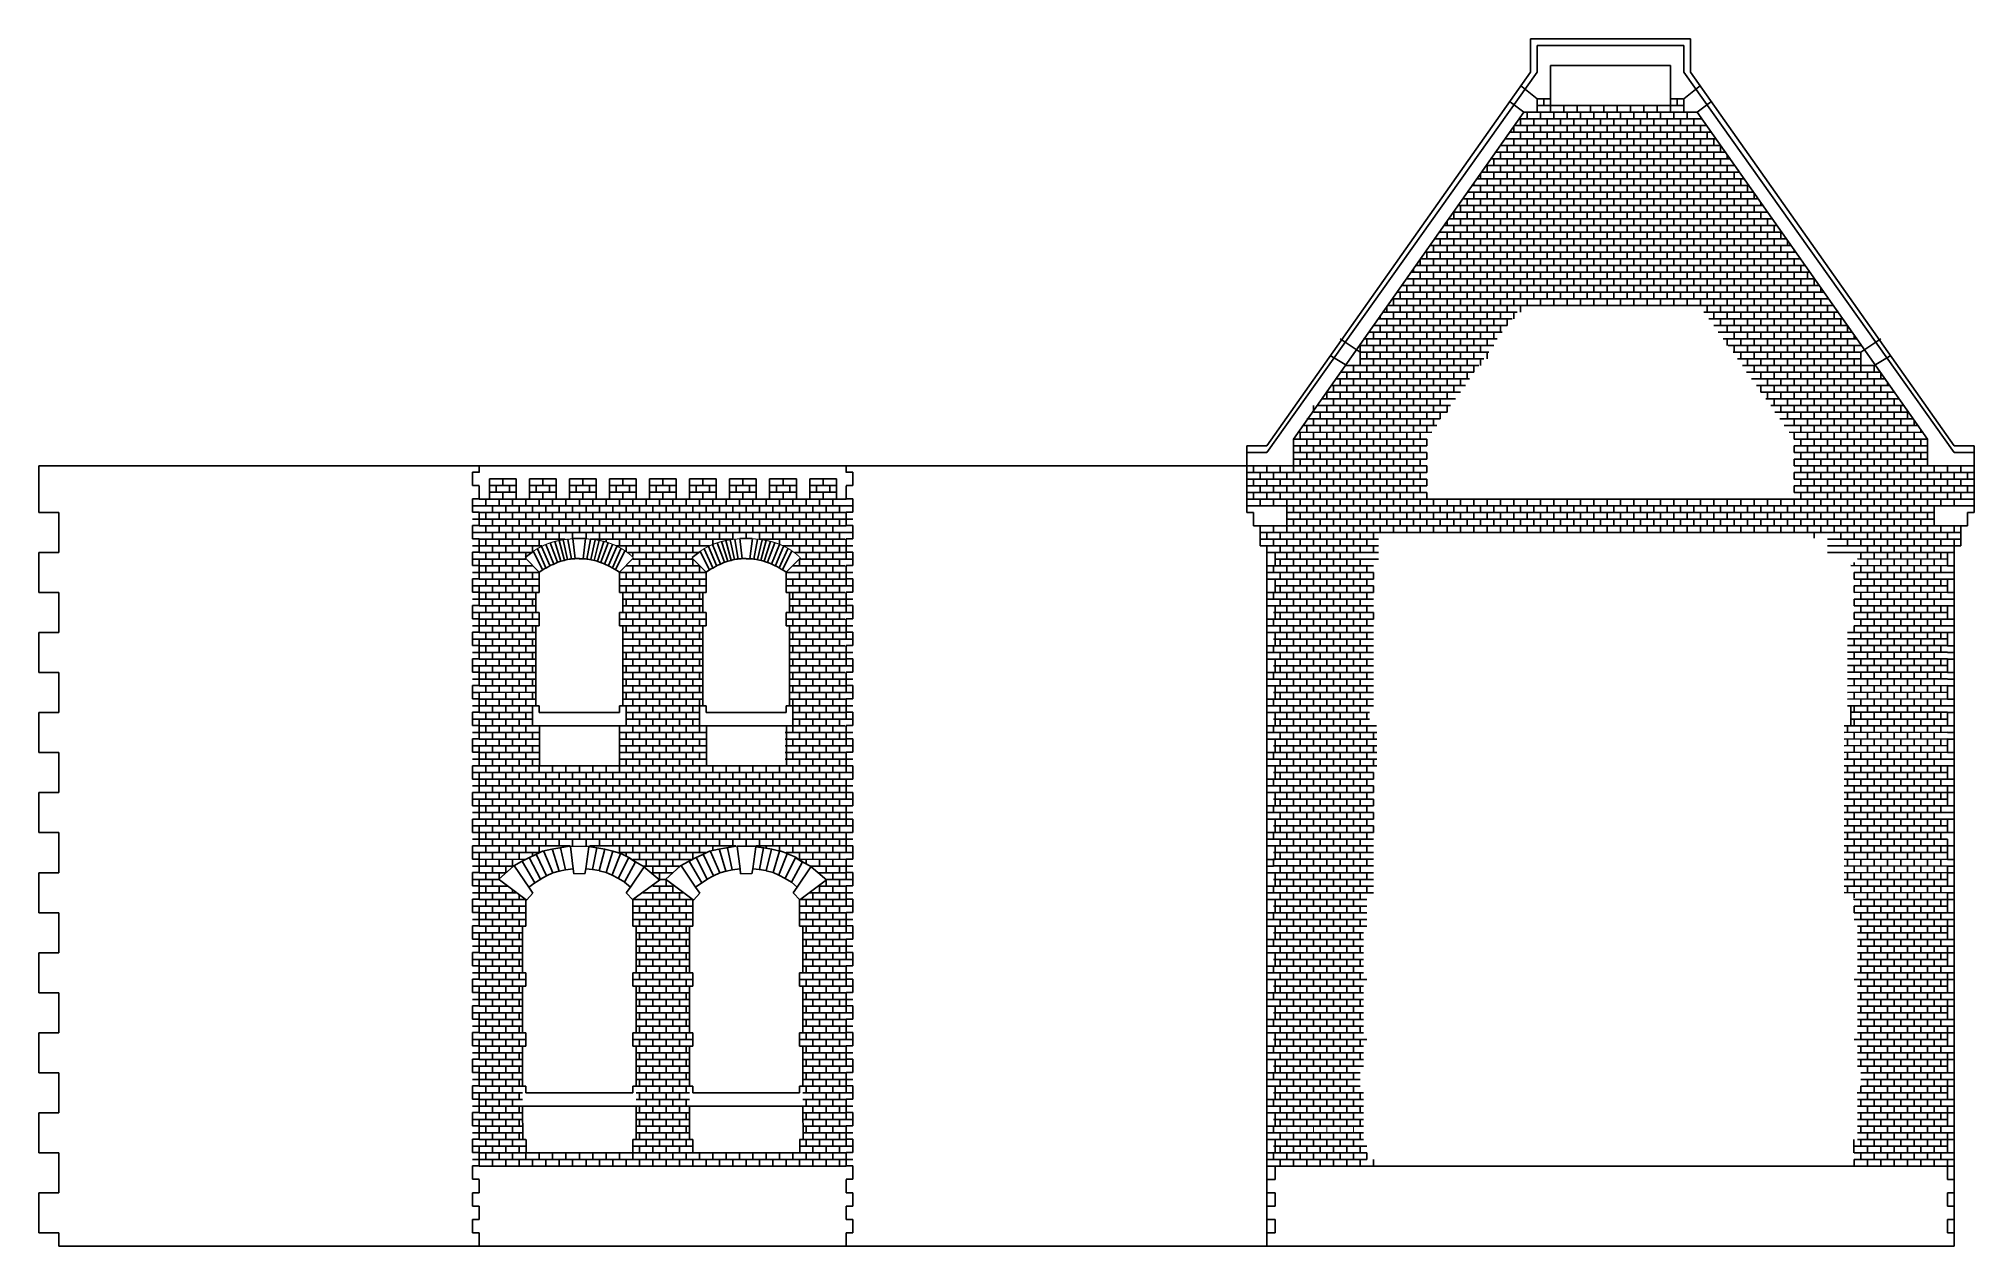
# Model space of a CAD drawing. Extents: x 11 to 301, y 47 to 228.
import ezdxf

# ---------------------------------------------------------------- set-up
doc = ezdxf.new("R2010")
doc.units = 0
doc.header["$MEASUREMENT"] = 0
doc.layers.add('OHNE_NAMEN', color=5, linetype='CONTINUOUS')

msp = doc.modelspace()

# ---------------------------------------------------------------- linework, layer by layer
at = {"layer": 'OHNE_NAMEN', "color": 5, "linetype": 'CONTINUOUS'}
for p, q in [((234.4999, 223), (234.4999, 227.9999)), ((234.4999, 227.9999), (258.5, 227.9999)), ((258.5, 227.9999), (258.5, 223)), ((195, 167.0001), (234.4999, 223)), ((258.5, 223), (297.9998, 167.0001)), ((192, 167.0001), (195, 167.0001)), ((192, 165.9999), (192, 167.0001)), ((192, 164.0014), (192, 166.0017)), ((297.9998, 167.0001), (300.9999, 167.0001)), ((300.9999, 167.0001), (300.9999, 165.9999)), ((301.0009, 164.0014), (301.0009, 166.0017)), ((11, 157.0002), (11, 164)), ((11, 164), (14, 164)), ((77.0001, 164), (13, 164)), ((76.0003, 161.0381), (76.0003, 163.0387)), ((76.0003, 163.0387), (77.0004, 163.0387)), ((77.0001, 164), (131.9999, 164)), ((77.0001, 164), (77.0001, 162.9999)), ((131.9999, 164), (192, 164)), ((131.9999, 164), (131.9999, 162.9999)), ((133.0007, 163.0387), (132.0006, 163.0387)), ((133.0007, 161.0381), (133.0007, 163.0387)), ((301.0009, 164.0014), (301.0006, 157.0013)), ((77.0004, 161.0381), (76.0003, 161.0381)), ((77.0001, 161), (77.0001, 159.0001)), ((131.9999, 161), (131.9999, 159.0001)), ((132.0006, 161.0381), (133.0007, 161.0381)), ((14, 157.0002), (11, 157.0002)), ((14, 151.0002), (14, 157.0002)), ((76, 158), (77.0001, 158)), ((76.0003, 157.038), (76.0003, 159.0386)), ((76.0003, 159.0386), (77.0004, 159.0386)), ((77.0004, 157.038), (76.0003, 157.038)), ((77.0001, 156.9999), (77.0001, 155)), ((131.9999, 158), (133, 158)), ((131.9999, 156.9999), (131.9999, 155)), ((133.0007, 159.0386), (132.0006, 159.0386)), ((132.0006, 157.038), (133.0007, 157.038)), ((133.0007, 157.038), (133.0007, 159.0386)), ((300.0005, 155.0003), (300.0008, 157.0013)), ((300.0005, 157.0002), (301.0002, 157.0002)), ((76, 156.0001), (77.0001, 156.0001)), ((76, 154.0002), (77.0001, 154.0002)), ((76.0003, 153.0382), (76.0003, 155.0388)), ((76.0003, 155.0388), (77.0004, 155.0388)), ((131.9999, 156.0001), (133, 156.0001)), ((131.9999, 154.0002), (133, 154.0002)), ((133.0007, 155.0388), (132.0006, 155.0388)), ((133.0007, 153.0382), (133.0007, 155.0388)), ((299, 155), (300.0001, 155)), ((299.0003, 155.0003), (299.0003, 154.0002)), ((299.0007, 152.0014), (299.0007, 154.0013)), ((11, 145.0001), (11, 151.0002)), ((11, 151.0002), (14, 151.0002)), ((76, 151.9999), (77.0001, 151.9999)), ((77.0004, 153.0382), (76.0003, 153.0382)), ((76.0003, 149.038), (76.0003, 151.0386)), ((76.0003, 151.0386), (77.0004, 151.0386)), ((77.0001, 153.0001), (77.0001, 151.0002)), ((131.9999, 151.0002), (131.9999, 153.0001)), ((131.9999, 151.9999), (133, 151.9999)), ((132.0006, 153.0382), (133.0007, 153.0382)), ((133.0007, 151.0386), (132.0006, 151.0386)), ((133.0007, 149.038), (133.0007, 151.0386)), ((297.0001, 148.9999), (297.0001, 151.0002)), ((297.0001, 151.0002), (297.9998, 151.0002)), ((297.9998, 151.0002), (297.9998, 151.9999)), ((297.9998, 151.9999), (299, 151.9999)), ((76, 150), (77.0001, 150)), ((76, 148.0002), (77.0001, 148.0002)), ((77.0004, 149.038), (76.0003, 149.038)), ((76.9997, 147), (76.9997, 148.9999)), ((131.9999, 150), (133, 150)), ((131.9999, 147), (131.9999, 148.9999)), ((131.9999, 148.0002), (133, 148.0002)), ((132.0006, 149.038), (133.0007, 149.038)), ((297.9998, 148.9999), (297.0001, 148.9999)), ((297.0001, 148.0002), (297.9998, 148.0002)), ((297.9998, 147), (297.9998, 148.9999)), ((76, 145.9999), (77.0001, 145.9999)), ((76.0003, 145.0386), (76.0003, 147.0381)), ((76.0003, 147.0381), (77.0004, 147.0381)), ((77.0004, 145.0386), (76.0003, 145.0386)), ((131.9999, 145.9999), (133, 145.9999)), ((133.0007, 147.0381), (132.0006, 147.0381)), ((132.0006, 145.0386), (133.0007, 145.0386)), ((133.0007, 145.0386), (133.0007, 147.0381)), ((297.0001, 145.0001), (297.0001, 147)), ((297.0001, 147), (297.9998, 147)), ((14, 145.0001), (11, 145.0001)), ((14, 139.0001), (14, 145.0001)), ((76, 144), (77.0001, 144)), ((76.0003, 141.0381), (76.0003, 143.038)), ((76.0003, 143.038), (77.0004, 143.038)), ((76.9997, 142.9995), (76.9997, 144.9994)), ((131.9999, 142.9995), (131.9999, 144.9994)), ((131.9999, 144), (133, 144)), ((133.0007, 143.038), (132.0006, 143.038)), ((133.0007, 141.0381), (133.0007, 143.038)), ((297.9998, 145.0001), (297.0001, 145.0001)), ((297.0001, 144), (297.9998, 144)), ((297.0001, 142.9999), (297.9998, 142.9999)), ((297.9998, 142.9999), (297.9998, 145.0001)), ((76, 142.0001), (77.0001, 142.0001)), ((76, 139.9999), (77.0001, 139.9999)), ((77.0004, 141.0381), (76.0003, 141.0381)), ((76.9997, 139.0001), (76.9997, 141)), ((131.9999, 142.0001), (133, 142.0001)), ((131.9999, 139.0001), (131.9999, 141)), ((131.9999, 139.9999), (133, 139.9999)), ((132.0006, 141.0381), (133.0007, 141.0381)), ((297.9998, 141), (297.0001, 141)), ((297.0001, 140.0002), (297.9998, 140.0002)), ((297.9998, 139.0001), (297.9998, 141)), ((11, 133), (11, 139.0001)), ((11, 139.0001), (14, 139.0001)), ((76, 138), (77.0001, 138)), ((76.0003, 137.0386), (76.0003, 139.0385)), ((76.0003, 139.0385), (77.0004, 139.0385)), ((77.0004, 137.0386), (76.0003, 137.0386)), ((76.9997, 134.9996), (76.9997, 136.9995)), ((131.9999, 138), (133, 138)), ((131.9999, 134.9996), (131.9999, 136.9995)), ((133.0007, 139.0385), (132.0006, 139.0385)), ((132.0006, 137.0386), (133.0007, 137.0386)), ((133.0007, 137.0386), (133.0007, 139.0385)), ((297.0001, 137.0002), (297.0001, 139.0001)), ((297.0001, 139.0001), (297.9998, 139.0001)), ((297.9998, 137.0002), (297.0001, 137.0002)), ((297.9998, 134.9999), (297.9998, 137.0002)), ((76, 136.0001), (77.0001, 136.0001)), ((76, 134.0002), (77.0001, 134.0002)), ((76.0003, 133.0381), (76.0003, 135.038)), ((76.0003, 135.038), (77.0004, 135.038)), ((131.9999, 136.0001), (133, 136.0001)), ((131.9999, 134.0002), (133, 134.0002)), ((133.0007, 135.038), (132.0006, 135.038)), ((133.0007, 133.0381), (133.0007, 135.038)), ((297.0001, 136.0001), (297.9998, 136.0001)), ((297.0001, 133), (297.0001, 134.9999)), ((297.0001, 134.9999), (297.9998, 134.9999)), ((14, 133), (11, 133)), ((14, 127), (14, 133)), ((76, 131.9999), (77.0001, 131.9999)), ((77.0004, 133.0381), (76.0003, 133.0381)), ((76.0003, 129.038), (76.0003, 131.0386)), ((76.0003, 131.0386), (77.0004, 131.0386)), ((76.9997, 130.9994), (76.9997, 133)), ((131.9999, 130.9994), (131.9999, 133)), ((131.9999, 131.9999), (133, 131.9999)), ((132.0006, 133.0381), (133.0007, 133.0381)), ((133.0007, 131.0386), (132.0006, 131.0386)), ((133.0007, 129.038), (133.0007, 131.0386)), ((297.9998, 133), (297.0001, 133)), ((297.0001, 131.9999), (297.9998, 131.9999)), ((297.0001, 128.9999), (297.0001, 131.0001)), ((297.0001, 131.0001), (297.9998, 131.0001)), ((297.9998, 131.0001), (297.9998, 133)), ((76, 130), (77.0001, 130)), ((76, 128.0001), (77.0001, 128.0001)), ((77.0004, 129.038), (76.0003, 129.038)), ((76.9997, 127), (76.9997, 128.9995)), ((131.9999, 130), (133, 130)), ((131.9999, 127), (131.9999, 128.9995)), ((131.9999, 128.0001), (133, 128.0001)), ((132.0006, 129.038), (133.0007, 129.038)), ((297.9998, 128.9999), (297.0001, 128.9999)), ((297.0001, 128.0001), (297.9998, 128.0001)), ((297.9998, 127), (297.9998, 128.9999)), ((11, 121), (11, 127)), ((11, 127), (14, 127)), ((76, 125.9999), (77.0001, 125.9999)), ((76.0003, 125.0382), (76.0003, 127.0381)), ((76.0003, 127.0381), (77.0004, 127.0381)), ((77.0004, 125.0382), (76.0003, 125.0382)), ((76.9997, 122.9995), (76.9997, 125.0001)), ((131.9999, 125.9999), (133, 125.9999)), ((131.9999, 122.9995), (131.9999, 125.0001)), ((133.0007, 127.0381), (132.0006, 127.0381)), ((132.0006, 125.0382), (133.0007, 125.0382)), ((133.0007, 125.0382), (133.0007, 127.0381)), ((297.0001, 125.0001), (297.0001, 127)), ((297.0001, 127), (297.9998, 127)), ((297.9998, 125.0001), (297.0001, 125.0001)), ((297.9998, 123.0002), (297.9998, 125.0001)), ((76, 124), (77.0001, 124)), ((76, 122.0001), (77.0001, 122.0001)), ((76.0003, 121.0381), (76.0003, 123.0387)), ((76.0003, 123.0387), (77.0004, 123.0387)), ((131.9999, 124), (133, 124)), ((131.9999, 122.0001), (133, 122.0001)), ((133.0007, 123.0387), (132.0006, 123.0387)), ((133.0007, 121.0381), (133.0007, 123.0387)), ((297.0001, 124), (297.9998, 124)), ((297.0001, 121), (297.0001, 123.0002)), ((297.0001, 123.0002), (297.9998, 123.0002)), ((14, 121), (11, 121)), ((14, 114.9999), (14, 121)), ((76, 119.9998), (77.0001, 119.9998)), ((77.0004, 121.0381), (76.0003, 121.0381)), ((76.0003, 117.0386), (76.0003, 119.0382)), ((76.0003, 119.0382), (77.0004, 119.0382)), ((76.9997, 119.0001), (76.9997, 120.9996)), ((131.9999, 119.0001), (131.9999, 120.9996)), ((131.9999, 119.9998), (133, 119.9998)), ((132.0006, 121.0381), (133.0007, 121.0381)), ((133.0007, 119.0382), (132.0006, 119.0382)), ((133.0007, 117.0386), (133.0007, 119.0382)), ((297.9998, 121), (297.0001, 121)), ((297.0001, 120.0002), (297.9998, 120.0002)), ((297.0001, 117.0002), (297.0001, 119.0001)), ((297.0001, 119.0001), (297.9998, 119.0001)), ((297.9998, 119.0001), (297.9998, 121)), ((76, 117.9999), (77.0001, 117.9999)), ((77.0004, 117.0386), (76.0003, 117.0386)), ((76.9997, 114.9996), (76.9997, 116.9995)), ((131.9999, 117.9999), (133, 117.9999)), ((131.9999, 114.9996), (131.9999, 116.9995)), ((132.0006, 117.0386), (133.0007, 117.0386)), ((297.9998, 117.0002), (297.0001, 117.0002)), ((297.9998, 114.9999), (297.9998, 117.0002)), ((11, 109.0002), (11, 114.9999)), ((11, 114.9999), (14, 114.9999)), ((76, 116), (77.0001, 116)), ((76, 114.0001), (77.0001, 114.0001)), ((76.0003, 113.0381), (76.0003, 115.038)), ((76.0003, 115.038), (77.0004, 115.038)), ((131.9999, 116), (133, 116)), ((131.9999, 114.0001), (133, 114.0001)), ((133.0007, 115.038), (132.0006, 115.038)), ((133.0007, 113.0381), (133.0007, 115.038)), ((297.0001, 116), (297.9998, 116)), ((297.0001, 113), (297.0001, 114.9999)), ((297.0001, 114.9999), (297.9998, 114.9999)), ((76, 111.9999), (77.0001, 111.9999)), ((77.0004, 113.0381), (76.0003, 113.0381)), ((76.0003, 109.0383), (76.0003, 111.0382)), ((76.0003, 111.0382), (77.0004, 111.0382)), ((76.9997, 111.0001), (76.9997, 112.9997)), ((131.9999, 111.0001), (131.9999, 112.9997)), ((131.9999, 111.9999), (133, 111.9999)), ((132.0006, 113.0381), (133.0007, 113.0381)), ((133.0007, 111.0382), (132.0006, 111.0382)), ((133.0007, 109.0383), (133.0007, 111.0382)), ((297.9998, 113), (297.0001, 113)), ((297.0001, 111.9999), (297.9998, 111.9999)), ((297.0001, 108.9999), (297.0001, 111.0001)), ((297.0001, 111.0001), (297.9998, 111.0001)), ((297.9998, 111.0001), (297.9998, 113)), ((14, 109.0002), (11, 109.0002)), ((14, 103.0002), (14, 109.0002)), ((76, 110), (77.0001, 110)), ((76, 108.0001), (77.0001, 108.0001)), ((77.0004, 109.0383), (76.0003, 109.0383)), ((76.9997, 106.9996), (76.9997, 108.9995)), ((131.9999, 110), (133, 110)), ((131.9999, 106.9996), (131.9999, 108.9995)), ((131.9999, 108.0001), (133, 108.0001)), ((132.0006, 109.0383), (133.0007, 109.0383)), ((297.9998, 108.9999), (297.0001, 108.9999)), ((297.9998, 107), (297.9998, 108.9999)), ((76, 106.0002), (77.0001, 106.0002)), ((76.0003, 105.0382), (76.0003, 107.0381)), ((76.0003, 107.0381), (77.0004, 107.0381)), ((77.0004, 105.0382), (76.0003, 105.0382)), ((76.9997, 102.9995), (76.9997, 105.0001)), ((131.9999, 105.9998), (133, 105.9998)), ((131.9999, 102.9995), (131.9999, 105.0001)), ((133.0007, 107.0381), (132.0006, 107.0381)), ((132.0006, 105.0382), (133.0007, 105.0382)), ((133.0007, 105.0382), (133.0007, 107.0381)), ((297.0001, 105.0001), (297.0001, 107)), ((297.0001, 107), (297.9998, 107)), ((297.9998, 105.0001), (297.0001, 105.0001)), ((297.9998, 103.0002), (297.9998, 105.0001)), ((11, 97.0001), (11, 103.0002)), ((11, 103.0002), (14, 103.0002)), ((76, 103.9999), (77.0001, 103.9999)), ((76, 102), (77.0001, 102)), ((76.0003, 101.0384), (76.0003, 103.0383)), ((76.0003, 103.0383), (77.0004, 103.0383)), ((131.9999, 103.9999), (133, 103.9999)), ((131.9999, 102), (133, 102)), ((133.0007, 103.0383), (132.0006, 103.0383)), ((133.0007, 101.0384), (133.0007, 103.0383)), ((297.0001, 103.9999), (297.9998, 103.9999)), ((297.0001, 100.9999), (297.0001, 103.0002)), ((297.0001, 103.0002), (297.9998, 103.0002)), ((76, 99.9998), (77.0001, 99.9998)), ((77.0004, 101.0384), (76.0003, 101.0384)), ((76.0003, 97.0382), (76.0003, 99.0381)), ((76.0003, 99.0381), (77.0004, 99.0381)), ((76.9997, 98.9997), (76.9997, 100.9996)), ((131.9999, 98.9997), (131.9999, 100.9996)), ((132.0003, 100.0001), (133.0004, 100.0001)), ((132.0006, 101.0384), (133.0007, 101.0384)), ((133.0007, 99.0381), (132.0006, 99.0381)), ((133.0007, 97.0382), (133.0007, 99.0381)), ((297.9998, 100.9999), (297.0001, 100.9999)), ((297.0001, 100.0001), (297.9998, 100.0001)), ((297.0001, 97.0001), (297.0001, 99)), ((297.0001, 99), (297.9998, 99)), ((297.9998, 99), (297.9998, 100.9999)), ((14, 97.0001), (11, 97.0001)), ((14, 91.0001), (14, 97.0001)), ((76, 97.9999), (77.0001, 97.9999)), ((76, 96), (77.0001, 96)), ((77.0004, 97.0382), (76.0003, 97.0382)), ((76.9997, 94.9995), (76.9997, 97.0001)), ((131.9999, 97.9999), (133, 97.9999)), ((131.9999, 94.9995), (131.9999, 97.0001)), ((132.0003, 96), (133.0004, 96)), ((132.0006, 97.0382), (133.0007, 97.0382)), ((297.9998, 97.0001), (297.0001, 97.0001)), ((297.0001, 96), (297.9998, 96)), ((297.9998, 94.9999), (297.9998, 97.0001)), ((76, 94.0001), (77.0001, 94.0001)), ((76.0003, 93.0381), (76.0003, 95.0383)), ((76.0003, 95.0383), (77.0004, 95.0383)), ((77.0004, 93.0381), (76.0003, 93.0381)), ((76.9997, 90.9997), (76.9997, 92.9996)), ((131.9999, 94.0001), (133, 94.0001)), ((131.9999, 90.9997), (131.9999, 92.9996)), ((133.0007, 95.0383), (132.0006, 95.0383)), ((132.0006, 93.0381), (133.0007, 93.0381)), ((133.0007, 93.0381), (133.0007, 95.0383)), ((297.0001, 93), (297.0001, 94.9999)), ((297.0001, 94.9999), (297.9998, 94.9999)), ((297.9998, 93), (297.0001, 93)), ((297.9998, 91.0001), (297.9998, 93)), ((11, 85), (11, 91.0001)), ((11, 91.0001), (14, 91.0001)), ((76, 91.9999), (77.0001, 91.9999)), ((76, 90), (77.0001, 90)), ((76.0003, 89.0383), (76.0003, 91.0382)), ((76.0003, 91.0382), (77.0004, 91.0382)), ((131.9999, 90), (133, 90)), ((132.0003, 91.9999), (133.0004, 91.9999)), ((133.0007, 91.0382), (132.0006, 91.0382)), ((133.0007, 89.0383), (133.0007, 91.0382)), ((297.0001, 92.0002), (297.9998, 92.0002)), ((297.0001, 89.0002), (297.0001, 91.0001)), ((76, 88.0001), (77.0001, 88.0001)), ((77.0004, 89.0383), (76.0003, 89.0383)), ((76.0003, 85.0381), (76.0003, 87.0384)), ((76.0003, 87.0384), (77.0004, 87.0384)), ((76.9997, 86.9996), (76.9997, 89.0002)), ((131.9999, 86.9996), (131.9999, 89.0002)), ((132.0003, 88.0001), (133.0004, 88.0001)), ((132.0006, 89.0383), (133.0007, 89.0383)), ((133.0007, 87.0384), (132.0006, 87.0384)), ((133.0007, 85.0381), (133.0007, 87.0384)), ((297.9998, 89.0002), (297.0001, 89.0002)), ((297.0001, 88.0001), (297.9998, 88.0001)), ((297.9998, 86.9999), (297.9998, 89.0002)), ((14, 85), (11, 85)), ((14, 79), (14, 85)), ((76, 86.0002), (77.0001, 86.0002)), ((77.0004, 85.0381), (76.0003, 85.0381)), ((76.9997, 83.0001), (76.9997, 84.9997)), ((131.9999, 86.0002), (133, 86.0002)), ((131.9999, 83.0001), (131.9999, 84.9997)), ((132.0006, 85.0381), (133.0007, 85.0381)), ((297.0001, 85), (297.0001, 86.9999)), ((297.0001, 86.9999), (297.9998, 86.9999)), ((297.9998, 85), (297.0001, 85)), ((297.9998, 83.0001), (297.9998, 85)), ((76, 83.9999), (77.0001, 83.9999)), ((76, 82), (77.0001, 82)), ((76.0003, 81.0383), (76.0003, 83.0382)), ((76.0003, 83.0382), (77.0004, 83.0382)), ((131.9999, 82), (133, 82)), ((132.0003, 83.9999), (133.0004, 83.9999)), ((133.0007, 83.0382), (132.0006, 83.0382)), ((133.0007, 81.0383), (133.0007, 83.0382)), ((297.0001, 83.9999), (297.9998, 83.9999)), ((297.0001, 80.9999), (297.0001, 83.0001)), ((297.0001, 83.0001), (297.9998, 83.0001)), ((11, 73), (11, 79)), ((11, 79), (14, 79)), ((76, 80.0001), (77.0001, 80.0001)), ((77.0004, 81.0383), (76.0003, 81.0383)), ((76.0003, 77.0382), (76.0003, 79.0385)), ((76.0003, 79.0385), (77.0004, 79.0385)), ((76.9997, 78.9996), (76.9997, 80.9995)), ((131.9999, 78.9996), (131.9999, 80.9995)), ((132.0003, 80.0001), (133.0004, 80.0001)), ((132.0006, 81.0383), (133.0007, 81.0383)), ((133.0007, 79.0385), (132.0006, 79.0385)), ((133.0007, 77.0382), (133.0007, 79.0385)), ((297.9998, 80.9999), (297.0001, 80.9999)), ((297.0001, 80.0001), (297.9998, 80.0001)), ((297.0001, 77.0001), (297.0001, 79)), ((297.0001, 79), (297.9998, 79)), ((297.9998, 79), (297.9998, 80.9999)), ((76, 78.0002), (77.0001, 78.0002)), ((76, 76), (77.0001, 76)), ((77.0004, 77.0382), (76.0003, 77.0382)), ((76.9997, 75.0002), (76.9997, 76.9997)), ((131.9999, 77.9999), (133, 77.9999)), ((131.9999, 75.0002), (131.9999, 76.9997)), ((132.0003, 76), (133.0004, 76)), ((132.0006, 77.0382), (133.0007, 77.0382)), ((297.9998, 77.0001), (297.0001, 77.0001)), ((297.0001, 76), (297.9998, 76)), ((297.9998, 75.0002), (297.9998, 77.0001)), ((14, 73), (11, 73)), ((14, 66.9999), (14, 73)), ((76, 74.0001), (77.0001, 74.0001)), ((76.0003, 73.0384), (76.0003, 75.0383)), ((76.0003, 75.0383), (77.0004, 75.0383)), ((77.0004, 73.0384), (76.0003, 73.0384)), ((76.9997, 70.9997), (76.9997, 72.9996)), ((131.9999, 74.0001), (133, 74.0001)), ((131.9999, 70.9997), (131.9999, 72.9996)), ((133.0007, 75.0383), (132.0006, 75.0383)), ((132.0006, 73.0384), (133.0007, 73.0384)), ((133.0007, 73.0384), (133.0007, 75.0383)), ((297.0001, 73), (297.0001, 75.0002)), ((297.0001, 75.0002), (297.9998, 75.0002)), ((297.9998, 73), (297.0001, 73)), ((297.9998, 71.0001), (297.9998, 73)), ((76, 71.9998), (77.0001, 71.9998)), ((76, 69.9999), (77.0001, 69.9999)), ((76.0003, 69.0383), (76.0003, 71.0382)), ((76.0003, 71.0382), (77.0004, 71.0382)), ((131.9999, 69.9999), (133, 69.9999)), ((132.0003, 71.9998), (133.0004, 71.9998)), ((133.0007, 71.0382), (132.0006, 71.0382)), ((133.0007, 69.0383), (133.0007, 71.0382)), ((297.0001, 71.9998), (297.9998, 71.9998)), ((297.0001, 69.0002), (297.0001, 71.0001)), ((297.0001, 71.0001), (297.9998, 71.0001)), ((11, 60.9999), (11, 66.9999)), ((11, 66.9999), (14, 66.9999)), ((76, 68), (77.0001, 68)), ((77.0004, 69.0383), (76.0003, 69.0383)), ((76.0003, 65.0385), (76.0003, 67.0384)), ((76.0003, 67.0384), (77.0004, 67.0384)), ((76.9997, 66.9999), (76.9997, 68.9998)), ((131.9999, 66.9999), (131.9999, 68.9998)), ((132.0003, 68), (133.0004, 68)), ((132.0006, 69.0383), (133.0007, 69.0383)), ((133.0007, 67.0384), (132.0006, 67.0384)), ((133.0007, 65.0385), (133.0007, 67.0384)), ((297.9998, 69.0002), (297.0001, 69.0002)), ((297.0001, 68), (297.9998, 68)), ((297.0001, 65), (297.0001, 66.9999)), ((297.0001, 66.9999), (297.9998, 66.9999)), ((297.9998, 66.9999), (297.9998, 69.0002)), ((76, 66.0001), (77.0001, 66.0001)), ((76, 63.9999), (77.0001, 63.9999)), ((77.0004, 65.0385), (76.0003, 65.0385)), ((76.9997, 62.9998), (76.9997, 64.9997)), ((131.9999, 66.0001), (133, 66.0001)), ((131.9999, 62.9998), (131.9999, 64.9997)), ((132.0003, 63.9999), (133.0004, 63.9999)), ((132.0006, 65.0385), (133.0007, 65.0385)), ((297.9998, 65), (297.0001, 65)), ((297.0001, 63.9999), (297.9998, 63.9999)), ((297.9998, 63.0001), (297.9998, 65)), ((14, 60.9999), (11, 60.9999)), ((14, 55.0002), (14, 60.9999)), ((76, 62), (77.0001, 62)), ((76.0003, 61.0387), (76.0003, 63.0382)), ((76.0003, 63.0382), (77.0004, 63.0382)), ((77.0004, 61.0387), (76.0003, 61.0387)), ((76.9997, 58.9996), (76.9997, 61.0002)), ((131.9999, 62), (133, 62)), ((131.9999, 58.9996), (131.9999, 61.0002)), ((133.0007, 63.0382), (132.0006, 63.0382)), ((132.0006, 61.0387), (133.0007, 61.0387)), ((133.0007, 61.0387), (133.0007, 63.0382)), ((297.0001, 60.9999), (297.0001, 63.0001)), ((297.0001, 63.0001), (297.9998, 63.0001)), ((297.9998, 60.9999), (297.0001, 60.9999)), ((297.9998, 59), (297.9998, 60.9999)), ((76, 60.0001), (77.0001, 60.0001)), ((76.0003, 57.0385), (76.0003, 59.0384)), ((76.0003, 59.0384), (77.0004, 59.0384)), ((132.0003, 60.0001), (133.0004, 60.0001)), ((133.0007, 57.0385), (133.0007, 59.0384)), ((297.0001, 60.0001), (297.9998, 60.0001)), ((297.0001, 57.0001), (297.0001, 59)), ((297.0001, 59), (297.9998, 59)), ((77.0004, 57.0385), (76.0003, 57.0385)), ((76.9997, 55.0002), (76.9997, 57.0001)), ((131.9999, 55.0002), (131.9999, 57.0001)), ((132.0006, 57.0385), (133.0007, 57.0385)), ((297.9998, 57.0001), (297.0001, 57.0001)), ((297.9998, 54.9998), (297.9998, 57.0001)), ((11, 49.0001), (11, 55.0002)), ((11, 55.0002), (14, 55.0002)), ((76.0003, 53.0384), (76.0003, 55.0386)), ((76.0003, 55.0386), (77.0004, 55.0386)), ((77.0004, 53.0384), (76.0003, 53.0384)), ((76.9997, 50.9997), (76.9997, 52.9999)), ((131.9999, 50.9997), (131.9999, 52.9999)), ((133.0007, 55.0386), (132.0006, 55.0386)), ((132.0006, 53.0387), (133.0007, 53.0387)), ((133.0007, 53.0387), (133.0007, 55.0386)), ((297.0001, 52.9999), (297.0001, 54.9998)), ((297.0001, 54.9998), (297.9998, 54.9998)), ((297.9998, 52.9999), (297.0001, 52.9999)), ((297.9998, 51), (297.9998, 52.9999)), ((76.0003, 49.0386), (76.0003, 51.0385)), ((76.0003, 51.0385), (77.0004, 51.0385)), ((133.0007, 51.0385), (132.0006, 51.0385)), ((133.0007, 49.0386), (133.0007, 51.0385)), ((297.0001, 49.0001), (297.0001, 51)), ((297.0001, 51), (297.9998, 51)), ((14, 49.0001), (11, 49.0001)), ((14, 46.9999), (14, 49.0001)), ((14, 47.0002), (76.9997, 47.0002)), ((77.0004, 49.0386), (76.0003, 49.0386)), ((76.9997, 49.0001), (76.9997, 47.0002)), ((77.0001, 46.9999), (131.9999, 46.9999)), ((131.9999, 47.0002), (131.9999, 49.0001)), ((131.9999, 47.0002), (195, 47.0002)), ((132.0006, 49.0386), (133.0007, 49.0386)), ((195, 46.9999), (297.9998, 46.9999)), ((297.9998, 49.0001), (297.0001, 49.0001)), ((297.9998, 46.9999), (297.9998, 49.0001))]:
    msp.add_line(p, q, dxfattribs=at)
at = {"layer": 'OHNE_NAMEN', "color": 7, "linetype": 'CONTINUOUS'}
for p, q in [((235.5, 227.0002), (235.501, 223.0018)), ((235.501, 227.0016), (257.501, 227.0016)), ((257.4999, 227.0002), (257.501, 223.0018)), ((237.4999, 224.0001), (255.5, 224.0001)), ((237.5002, 219.0009), (237.4999, 224.0001)), ((255.5, 224.0001), (255.5004, 219.0009)), ((235.5, 223), (195, 165.9999)), ((235.5, 218.9999), (232.9998, 221.0001)), ((257.4999, 223), (297.9998, 165.9999)), ((257.4999, 218.9999), (260, 221.0001)), ((233.5001, 216.9999), (231.5002, 218.5)), ((235.5, 218.9999), (237.5002, 219.0009)), ((235.5, 218.9999), (235.5, 216.9999)), ((235.5, 218.0001), (257.375, 218.0001)), ((236.5001, 219.0009), (236.5001, 218.0011)), ((237.5002, 218.0011), (237.5002, 217.001)), ((237.5006, 219.0013), (237.5006, 218.0015)), ((239.5001, 218.0011), (239.5001, 217.001)), ((241.5004, 218.0011), (241.5004, 217.001)), ((243.5003, 218.0011), (243.5003, 217.001)), ((245.5002, 218.0011), (245.5002, 217.001)), ((247.5001, 218.0011), (247.5001, 217.001)), ((249.5, 218.0011), (249.5, 217.001)), ((251.5002, 218.0011), (251.5002, 217.001)), ((253.5001, 218.0011), (253.5001, 217.001)), ((255.5, 219.0002), (257.375, 219.0002)), ((255.5004, 218.0011), (255.5004, 217.001)), ((255.5011, 219.0016), (255.5011, 218.0018)), ((256.5001, 219.0009), (256.5001, 218.0011)), ((257.4999, 218.9999), (257.4999, 216.9999)), ((259.5002, 216.9999), (261.5001, 218.5)), ((233.5001, 216.9999), (199.0002, 168.0002)), ((232.0001, 214.8752), (232.0001, 213.9999)), ((232.1249, 215.0001), (260.8749, 215.0001)), ((232.9998, 216.0002), (260.1249, 216.0002)), ((233.0002, 215.9998), (233.0002, 215.0001)), ((235.5, 216.9999), (233.5001, 216.9999)), ((234, 216.9999), (234, 215.9998)), ((234, 214.9997), (234, 213.9999)), ((235.0001, 215.9998), (235.0001, 215.0001)), ((235.5, 216.9999), (257.4999, 216.9999)), ((236.0002, 216.9999), (236.0002, 215.9998)), ((236.0002, 214.9997), (236.0002, 213.9999)), ((237, 215.9998), (237, 215.0001)), ((238.0001, 216.9999), (238.0001, 215.9998)), ((238.0001, 214.9997), (238.0001, 213.9999)), ((239.0002, 215.9998), (239.0002, 215.0001)), ((240, 216.9999), (240, 215.9998)), ((240, 214.9997), (240, 213.9999)), ((241.0001, 215.9998), (241.0001, 215.0001)), ((241.9999, 216.0005), (241.9999, 217.0003)), ((241.9999, 214.0003), (241.9999, 215.0001)), ((243, 215.9998), (243, 215.0001)), ((243.9998, 216.0005), (243.9998, 217.0003)), ((243.9998, 214.0003), (243.9998, 215.0001)), ((244.9999, 215.9998), (244.9999, 214.9997)), ((246.0001, 216.0005), (246.0001, 217.0003)), ((246.0001, 214.0003), (246.0001, 215.0001)), ((246.9998, 215.0004), (246.9998, 216.0002)), ((247.9999, 216.0005), (247.9999, 217.0003)), ((247.9999, 214.0003), (247.9999, 215.0001)), ((248.9997, 215.0004), (248.9997, 216.0002)), ((249.9999, 216.0005), (249.9999, 217.0003)), ((249.9999, 214.0003), (249.9999, 215.0001)), ((251, 215.0004), (251, 216.0002)), ((252.0001, 216.0005), (252.0001, 217.0003)), ((252.0001, 214.0003), (252.0001, 215.0001)), ((252.9999, 215.0004), (252.9999, 216.0002)), ((254, 216.0005), (254, 217.0003)), ((254, 214.0003), (254, 215.0001)), ((254.9998, 215.0004), (254.9998, 216.0002)), ((255.9999, 216.0005), (255.9999, 217.0003)), ((255.9999, 214.0003), (255.9999, 215.0001)), ((257, 215.0004), (257, 216.0002)), ((257.4999, 216.9999), (259.5002, 216.9999)), ((258.0001, 216.0005), (258.0001, 217.0003)), ((258.0001, 214.0003), (258.0001, 215.0001)), ((259.0003, 216.0005), (259.0003, 215.0008)), ((259.5002, 216.9999), (294.0001, 168.0002)), ((260, 214.0003), (260, 215.0001)), ((230.0002, 212), (263.0001, 212)), ((230.7502, 213.0002), (262.2501, 213.0002)), ((230.9999, 211.9997), (230.9999, 210.9999)), ((231.5002, 213.9999), (261.6249, 213.9999)), ((232.0001, 212.9998), (232.0001, 212)), ((232.9998, 211.9997), (232.9998, 210.9999)), ((233.0002, 213.9996), (233.0002, 212.9998)), ((234, 212.9998), (234, 212)), ((234.9997, 211.9997), (234.9997, 210.9999)), ((235.0001, 213.9996), (235.0001, 212.9998)), ((236.0002, 212.9998), (236.0002, 212)), ((237, 213.9996), (237, 212.9998)), ((237, 211.9997), (237, 210.9999)), ((238.0001, 212.9998), (238.0001, 212)), ((238.9999, 211.9997), (238.9999, 210.9999)), ((239.0002, 213.9996), (239.0002, 212.9998)), ((240, 212.9998), (240, 212)), ((240.9998, 211.9997), (240.9998, 210.9999)), ((241.0001, 213.9996), (241.0001, 212.9998)), ((241.9999, 212.0004), (241.9999, 213.0002)), ((242.9997, 211.0006), (242.9997, 212.0004)), ((243, 213.9996), (243, 212.9998)), ((243.9998, 212.0004), (243.9998, 213.0002)), ((244.9999, 213.9999), (244.9999, 212.9998)), ((244.9999, 211.0006), (244.9999, 212.0004)), ((246.0001, 212.0004), (246.0001, 213.0002)), ((246.9998, 211.0006), (246.9998, 212.0004)), ((247.0002, 213.0005), (247.0002, 214.0003)), ((247.9999, 212.0004), (247.9999, 213.0002)), ((248.9997, 211.0006), (248.9997, 212.0004)), ((249.0001, 213.0005), (249.0001, 214.0003)), ((249.9999, 212.0004), (249.9999, 213.0002)), ((251, 213.0005), (251, 214.0003)), ((251, 211.0006), (251, 212.0004)), ((252.0001, 212.0004), (252.0001, 213.0002)), ((253.0002, 213.0005), (253.0002, 214.0003)), ((253.0006, 212.0007), (253.0006, 211.001)), ((254, 212.0004), (254, 213.0002)), ((255.0001, 213.0005), (255.0001, 214.0003)), ((255.0001, 211.9997), (255.0001, 210.9999)), ((255.9999, 212.0004), (255.9999, 213.0002)), ((257, 213.0005), (257, 214.0003)), ((257, 211.9997), (257, 210.9999)), ((258.0001, 212.0004), (258.0001, 213.0002)), ((258.9999, 211.9997), (258.9999, 210.9999)), ((259.0003, 213.0005), (259.0003, 214.0003)), ((260, 212.0004), (260, 213.0002)), ((261.0002, 211.9997), (261.0002, 210.9999)), ((261.0005, 214.0007), (261.0005, 213.0009)), ((261.9999, 212.0004), (261.9999, 213.0002)), ((263.0001, 211.0006), (263.0001, 212.0004)), ((227.9999, 209), (265, 209)), ((227.9999, 209), (227.9999, 207.9999)), ((228.625, 210.0001), (264.3748, 210.0001)), ((229, 209.9998), (229, 209)), ((229.3751, 210.9999), (263.6252, 210.9999)), ((230.0002, 210.9999), (230.0002, 209.9998)), ((230.0002, 209), (230.0002, 207.9999)), ((230.9999, 209.9998), (230.9999, 209)), ((232.0001, 210.9999), (232.0001, 209.9998)), ((232.0001, 209), (232.0001, 207.9999)), ((232.9998, 209.9998), (232.9998, 209)), ((234, 210.9999), (234, 209.9998)), ((234, 209), (234, 207.9999)), ((235.0001, 209.9998), (235.0001, 209)), ((236.0002, 210.9999), (236.0002, 209.9998)), ((236.0002, 209), (236.0002, 207.9999)), ((237, 209.9998), (237, 209)), ((238.0001, 210.9999), (238.0001, 209.9998)), ((238.0001, 209), (238.0001, 207.9999)), ((238.9999, 209.0004), (238.9999, 210.0001)), ((240, 210.9999), (240, 209.9998)), ((240, 209), (240, 207.9999)), ((241.0001, 209.0004), (241.0001, 210.0001)), ((241.9999, 210.0005), (241.9999, 211.0003)), ((241.9999, 208.0006), (241.9999, 209.0004)), ((243, 209.0004), (243, 210.0001)), ((243.9998, 210.0005), (243.9998, 211.0003)), ((243.9998, 208.0006), (243.9998, 209.0004)), ((244.9999, 209.0004), (244.9999, 210.0001)), ((246.0001, 210.0005), (246.0001, 211.0003)), ((246.0001, 208.0006), (246.0001, 209.0004)), ((247.0002, 209.0004), (247.0002, 210.0001)), ((247.9999, 210.0005), (247.9999, 211.0003)), ((247.9999, 208.0006), (247.9999, 209.0004)), ((249.0004, 210.0005), (249.0004, 209.0007)), ((249.9999, 210.0005), (249.9999, 211.0003)), ((249.9999, 208.0006), (249.9999, 209.0004)), ((251, 209.0004), (251, 210.0001)), ((252.0001, 210.0005), (252.0001, 211.0003)), ((252.0001, 208.0006), (252.0001, 209.0004)), ((252.9999, 209.0004), (252.9999, 210.0001)), ((254, 210.0005), (254, 211.0003)), ((254, 208.0006), (254, 209.0004)), ((254.9998, 209.0004), (254.9998, 210.0001)), ((255.9999, 210.0005), (255.9999, 211.0003)), ((255.9999, 208.0006), (255.9999, 209.0004)), ((257, 209.0004), (257, 210.0001)), ((258.0001, 210.0005), (258.0001, 211.0003)), ((258.0001, 208.0006), (258.0001, 209.0004)), ((259.0003, 210.0005), (259.0003, 209.0007)), ((260, 210.0005), (260, 211.0003)), ((260, 208.0006), (260, 209.0004)), ((260.9998, 209.0004), (260.9998, 210.0001)), ((261.9999, 210.0005), (261.9999, 211.0003)), ((261.9999, 208.0006), (261.9999, 209.0004)), ((263.0001, 209.0004), (263.0001, 210.0001)), ((264.0002, 210.0005), (263.9998, 210.5)), ((264.0002, 208.0006), (264.0002, 209.0004)), ((225.8751, 206), (267.25, 206)), ((226, 206.2501), (226, 206)), ((226.4999, 207.0001), (266.5, 207.0001)), ((226.9998, 205.0006), (226.9998, 206.0003)), ((227.0002, 207.0001), (227.0002, 207.7501)), ((227.0002, 206), (227.0002, 205.0002)), ((227.2499, 207.9999), (265.75, 207.9999)), ((227.9999, 206.9998), (227.9999, 206)), ((229, 207.9999), (229, 207.0001)), ((229, 206), (229, 205.0002)), ((230.0002, 206.9998), (230.0002, 206)), ((230.9999, 207.9999), (230.9999, 207.0001)), ((230.9999, 205.0009), (230.9999, 206.0007)), ((232.0001, 206.9998), (232.0001, 206)), ((232.9998, 207.9999), (232.9998, 207.0001)), ((233.0002, 205.0009), (233.0002, 206.0007)), ((234, 206.9998), (234, 206)), ((235.0001, 207.9999), (235.0001, 207.0001)), ((235.0001, 205.0009), (235.0001, 206.0007)), ((236.0002, 206.9998), (236.0002, 206)), ((237, 207.9999), (237, 207.0001)), ((237.0004, 205.0009), (237.0004, 206.0007)), ((238.0001, 206.9998), (238.0001, 206)), ((239.0002, 207.9999), (239.0002, 207.0001)), ((239.0002, 205.0009), (239.0002, 206.0007)), ((240, 206.9998), (240, 206)), ((241.0001, 207.9999), (241.0001, 207.0001)), ((241.0001, 205.0009), (241.0001, 206.0007)), ((241.9999, 206.0003), (241.9999, 207.0001)), ((243, 207.9999), (243, 207.0001)), ((243, 205.0009), (243, 206.0007)), ((243.9998, 206.0003), (243.9998, 207.0001)), ((244.9999, 207.9999), (244.9999, 207.0001)), ((245.0003, 205.0009), (245.0003, 206.0007)), ((246.0001, 206.0003), (246.0001, 207.0001)), ((246.9998, 207.9999), (246.9998, 207.0001)), ((247.0002, 205.0009), (247.0002, 206.0007)), ((247.9999, 206.0003), (247.9999, 207.0001)), ((249.0001, 207.0005), (249.0001, 208.0002)), ((249.0001, 205.0009), (249.0001, 206.0007)), ((249.9999, 206.0003), (249.9999, 207.0001)), ((251, 207.0005), (251, 208.0002)), ((251.0003, 205.0009), (251.0003, 206.0007)), ((252.0001, 206.0003), (252.0001, 207.0001)), ((253.0002, 207.0005), (253.0002, 208.0002)), ((253.0002, 205.0009), (253.0002, 206.0007)), ((254, 206.0003), (254, 207.0001)), ((255.0001, 205.0009), (255.0001, 206.0007)), ((255.0005, 208.0006), (255.0005, 207.0008)), ((255.9999, 206.0003), (255.9999, 207.0001)), ((257, 207.0005), (257, 208.0002)), ((257, 205.0009), (257, 206.0007)), ((258.0001, 206.0003), (258.0001, 207.0001)), ((258.9999, 207.0005), (258.9999, 208.0002)), ((259.0003, 205.0009), (259.0003, 206.0007)), ((260, 206.0003), (260, 207.0001)), ((260.9998, 205.0006), (260.9998, 206.0003)), ((261.0002, 207.0005), (261.0002, 208.0002)), ((261.9999, 206.0003), (261.9999, 207.0001)), ((263.0001, 205.0006), (263.0001, 206.0003)), ((263.0004, 208.0006), (263.0004, 207.0008)), ((264.0002, 206.0003), (264.0002, 207.0001)), ((265, 207.0005), (265, 208.0002)), ((265, 205.0006), (265, 206.0003)), ((266.0001, 206.0003), (266.0001, 207.0001)), ((266.9998, 205.0006), (266.9998, 206.0003)), ((224.3751, 204.0001), (268.6251, 204.0001)), ((224.9999, 204.0001), (224.9999, 203)), ((225.1251, 204.9999), (267.8751, 204.9999)), ((226, 204.9999), (226, 204.0001)), ((227.0002, 204.0001), (227.0002, 203)), ((227.9999, 204.9999), (227.9999, 204.0001)), ((229, 204.0001), (229, 203)), ((230.0002, 204.9999), (230.0002, 204.0001)), ((230.9999, 203.0007), (230.9999, 204.0004)), ((232.0001, 204.9999), (232.0001, 204.0001)), ((233.0002, 203.0007), (233.0002, 204.0004)), ((234, 204.9999), (234, 204.0001)), ((235.0001, 203.0007), (235.0001, 204.0004)), ((236.0002, 204.9999), (236.0002, 204.0001)), ((237.0004, 203.0007), (237.0004, 204.0004)), ((238.0001, 204.9999), (238.0001, 204.0001)), ((239.0002, 203.0007), (239.0002, 204.0004)), ((240, 204.9999), (240, 204.0001)), ((241.0001, 203.0007), (241.0001, 204.0004)), ((241.9999, 204.0004), (241.9999, 205.0002)), ((243, 203.0007), (243, 204.0004)), ((243.9998, 204.0004), (243.9998, 205.0002)), ((245.0003, 203.0007), (245.0003, 204.0004)), ((246.0001, 204.0004), (246.0001, 205.0002)), ((247.0002, 203.0007), (247.0002, 204.0004)), ((247.9999, 204.0004), (247.9999, 205.0002)), ((249.0001, 203.0007), (249.0001, 204.0004)), ((249.9999, 204.0004), (249.9999, 205.0002)), ((251.0003, 203.0007), (251.0003, 204.0004)), ((252.0001, 204.0004), (252.0001, 205.0002)), ((253.0002, 203.0007), (253.0002, 204.0004)), ((254, 204.0004), (254, 205.0002)), ((255.0001, 203.0007), (255.0001, 204.0004)), ((255.9999, 204.0004), (255.9999, 205.0002)), ((257, 203.0007), (257, 204.0004)), ((258.0001, 204.0004), (258.0001, 205.0002)), ((259.0003, 203.0007), (259.0003, 204.0004)), ((260, 204.0004), (260, 205.0002)), ((260.9998, 203.0007), (260.9998, 204.0004)), ((261.9999, 204.0004), (261.9999, 205.0002)), ((263.0001, 203.0007), (263.0001, 204.0004)), ((264.0002, 204.0004), (264.0002, 205.0002)), ((265, 203.0007), (265, 204.0004)), ((266.0001, 204.0004), (266.0001, 205.0002)), ((266.9998, 203.0007), (266.9998, 204.0004)), ((268, 204.0004), (268, 204.875)), ((269.0001, 203.0007), (269.0001, 203.4999)), ((221.9999, 200.6251), (222.0002, 200)), ((222.3749, 201.0001), (270.625, 201.0001)), ((223, 202.0002), (223, 201.0001)), ((223, 201.9999), (269.9999, 201.9999)), ((223.75, 203), (269.3751, 203)), ((224.0001, 203), (224.0001, 202.0002)), ((224.0001, 200.9997), (224.0001, 200)), ((224.9999, 202.0002), (224.9999, 201.0001)), ((226, 203), (226, 202.0002)), ((226, 200.9997), (226, 200)), ((227.0002, 202.0002), (227.0002, 201.0001)), ((227.9999, 203), (227.9999, 201.9999)), ((227.9999, 201.0001), (227.9999, 200)), ((229, 202.0002), (229, 201.0001)), ((230.0002, 203), (230.0002, 201.9999)), ((230.0002, 201.0001), (230.0002, 200)), ((230.9999, 201.0008), (230.9999, 202.0005)), ((232.0001, 203), (232.0001, 201.9999)), ((232.0001, 201.0001), (232.0001, 200)), ((233.0002, 201.0008), (233.0002, 202.0005)), ((234, 203), (234, 201.9999)), ((234, 201.0001), (234, 200)), ((235.0001, 201.0008), (235.0001, 202.0005)), ((236.0002, 203), (236.0002, 201.9999)), ((236.0002, 201.0001), (236.0002, 200)), ((237.0004, 201.0008), (237.0004, 202.0005)), ((238.0001, 203), (238.0001, 201.9999)), ((238.0001, 201.0001), (238.0001, 200)), ((239.0002, 201.0008), (239.0002, 202.0005)), ((240, 203), (240, 201.9999)), ((240, 201.0001), (240, 200)), ((241.0001, 201.0008), (241.0001, 202.0005)), ((241.9999, 202.0005), (241.9999, 203.0003)), ((241.9999, 200.0007), (241.9999, 201.0004)), ((243, 201.0008), (243, 202.0005)), ((243.9998, 202.0005), (243.9998, 203.0003)), ((243.9998, 200.0007), (243.9998, 201.0004)), ((245.0003, 201.0008), (245.0003, 202.0005)), ((246.0001, 202.0005), (246.0001, 203.0003)), ((246.0001, 200.0007), (246.0001, 201.0004)), ((247.0002, 201.0008), (247.0002, 202.0005)), ((247.9999, 202.0005), (247.9999, 203.0003)), ((247.9999, 200.0007), (247.9999, 201.0004)), ((249.0001, 201.0008), (249.0001, 202.0005)), ((249.9999, 202.0005), (249.9999, 203.0003)), ((249.9999, 200.0007), (249.9999, 201.0004)), ((251.0003, 201.0008), (251.0003, 202.0005)), ((252.0001, 202.0005), (252.0001, 203.0003)), ((252.0001, 200.0007), (252.0001, 201.0004)), ((253.0002, 201.0008), (253.0002, 202.0005)), ((254, 202.0005), (254, 203.0003)), ((254, 200.0007), (254, 201.0004)), ((255.0001, 201.0008), (255.0001, 202.0005)), ((255.9999, 202.0005), (255.9999, 203.0003)), ((255.9999, 200.0007), (255.9999, 201.0004)), ((257, 201.0008), (257, 202.0005)), ((258.0001, 202.0005), (258.0001, 203.0003)), ((258.0001, 200.0007), (258.0001, 201.0004)), ((259.0003, 201.0008), (259.0003, 202.0005)), ((260, 202.0005), (260, 203.0003)), ((260, 200.0007), (260, 201.0004)), ((260.9998, 201.0008), (260.9998, 202.0005)), ((261.9999, 202.0005), (261.9999, 203.0003)), ((261.9999, 200.0007), (261.9999, 201.0004)), ((263.0001, 201.0008), (263.0001, 202.0005)), ((264.0002, 202.0005), (264.0002, 203.0003)), ((264.0002, 200.0007), (264.0002, 201.0004)), ((265, 201.0008), (265, 202.0005)), ((266.0001, 202.0005), (266.0001, 203.0003)), ((266.0001, 200.0007), (266.0001, 201.0004)), ((266.9998, 201.0008), (266.9998, 202.0005)), ((268, 202.0005), (268, 203.0003)), ((268, 200.0007), (268, 201.0004)), ((269.0001, 201.0008), (269.0001, 202.0005)), ((270.0002, 200.0007), (270.0002, 201.0004)), ((220.1249, 198.0001), (272.875, 198.0001)), ((220.8749, 199.0002), (272.0001, 199.0002)), ((221.0001, 199.2499), (221.0001, 199.0002)), ((221.0001, 198.0001), (221.0001, 196.9999)), ((221.6249, 200), (271.375, 200)), ((222.0002, 198.9998), (222.0002, 198.0001)), ((223, 200), (223, 199.0002)), ((223, 198.0001), (223, 196.9999)), ((224.0001, 198.9998), (224.0001, 198.0001)), ((224.9999, 200), (224.9999, 199.0002)), ((224.9999, 198.0001), (224.9999, 196.9999)), ((226, 198.9998), (226, 198.0001)), ((227.0002, 200), (227.0002, 199.0002)), ((227.0002, 198.0001), (227.0002, 196.9999)), ((227.9999, 198.9998), (227.9999, 198.0001)), ((229, 200), (229, 199.0002)), ((229, 198.0001), (229, 196.9999)), ((230.0002, 198.9998), (230.0002, 198.0001)), ((230.9999, 199.0009), (230.9999, 200.0007)), ((230.9999, 197.001), (230.9999, 198.0008)), ((232.0001, 198.9998), (232.0001, 198.0001)), ((233.0002, 199.0009), (233.0002, 200.0007)), ((233.0002, 197.001), (233.0002, 198.0008)), ((234, 198.9998), (234, 198.0001)), ((235.0001, 199.0009), (235.0001, 200.0007)), ((235.0001, 197.001), (235.0001, 198.0008)), ((236.0002, 198.9998), (236.0002, 198.0001)), ((237.0004, 199.0009), (237.0004, 200.0007)), ((237.0004, 197.001), (237.0004, 198.0008)), ((238.0001, 198.9998), (238.0001, 198.0001)), ((239.0002, 199.0009), (239.0002, 200.0007)), ((239.0002, 197.001), (239.0002, 198.0008)), ((240, 198.9998), (240, 198.0001)), ((241.0001, 199.0009), (241.0001, 200.0007)), ((241.0001, 197.001), (241.0001, 198.0008)), ((241.9999, 198.0004), (241.9999, 199.0002)), ((243, 199.0009), (243, 200.0007)), ((243, 197.001), (243, 198.0008)), ((243.9998, 198.0004), (243.9998, 199.0002)), ((245.0003, 199.0009), (245.0003, 200.0007)), ((245.0003, 197.001), (245.0003, 198.0008)), ((246.0001, 198.0004), (246.0001, 199.0002)), ((247.0002, 199.0009), (247.0002, 200.0007)), ((247.0002, 197.001), (247.0002, 198.0008)), ((247.9999, 198.0004), (247.9999, 199.0002)), ((249.0001, 199.0009), (249.0001, 200.0007)), ((249.0001, 197.001), (249.0001, 198.0008)), ((249.9999, 198.0004), (249.9999, 199.0002)), ((251.0003, 199.0009), (251.0003, 200.0007)), ((251.0003, 197.001), (251.0003, 198.0008)), ((252.0001, 198.0004), (252.0001, 199.0002)), ((253.0002, 199.0009), (253.0002, 200.0007)), ((253.0002, 197.001), (253.0002, 198.0008)), ((254, 198.0004), (254, 199.0002)), ((255.0001, 199.0009), (255.0001, 200.0007)), ((255.0001, 197.001), (255.0001, 198.0008)), ((255.9999, 198.0004), (255.9999, 199.0002)), ((257, 199.0009), (257, 200.0007)), ((257, 197.001), (257, 198.0008)), ((258.0001, 198.0004), (258.0001, 199.0002)), ((259.0003, 199.0009), (259.0003, 200.0007)), ((259.0003, 197.001), (259.0003, 198.0008)), ((260, 198.0004), (260, 199.0002)), ((260.9998, 199.0005), (260.9998, 200.0003)), ((260.9998, 197.0006), (260.9998, 198.0004)), ((261.9999, 198.0004), (261.9999, 199.0002)), ((263.0001, 199.0005), (263.0001, 200.0003)), ((263.0001, 197.0006), (263.0001, 198.0004)), ((264.0002, 198.0004), (264.0002, 199.0002)), ((265, 199.0005), (265, 200.0003)), ((265, 197.0006), (265, 198.0004)), ((266.0001, 198.0004), (266.0001, 199.0002)), ((266.9998, 199.0005), (266.9998, 200.0003)), ((266.9998, 197.0006), (266.9998, 198.0004)), ((268, 198.0004), (268, 199.0002)), ((269.0001, 199.0005), (269.0001, 200.0003)), ((269.0001, 197.0006), (269.0001, 198.0004)), ((270.0002, 198.0004), (270.0002, 199.0002)), ((271.0004, 200.0007), (271.0004, 199.0009)), ((271.0004, 198.0008), (271.0004, 197.001)), ((272.0001, 198.0004), (272.0001, 199.0002)), ((272.9999, 197.0006), (272.9999, 197.7499)), ((218.0001, 195), (275.0002, 195)), ((218.0001, 195), (218.0001, 194.0003)), ((218.7501, 196.0002), (274.2501, 196.0002)), ((218.9999, 196.0002), (218.9999, 195)), ((219.5001, 196.9999), (273.5001, 196.9999)), ((220, 196.9999), (220, 196.0002)), ((220, 195), (220, 194.0003)), ((221.0001, 196.0002), (221.0001, 195)), ((222.0002, 196.9999), (222.0002, 196.0002)), ((222.0002, 195), (222.0002, 194.0003)), ((223, 196.0002), (223, 195)), ((224.0001, 196.9999), (224.0001, 196.0002)), ((224.0001, 195), (224.0001, 194.0003)), ((224.9999, 196.0002), (224.9999, 195)), ((226, 196.9999), (226, 196.0002)), ((226, 195), (226, 194.0003)), ((227.0002, 196.0002), (227.0002, 195)), ((227.9999, 196.9999), (227.9999, 196.0002)), ((227.9999, 195), (227.9999, 193.9999)), ((229, 196.0002), (229, 195)), ((230.0002, 196.9999), (230.0002, 196.0002)), ((230.0002, 195), (230.0002, 193.9999)), ((230.9999, 195.0007), (230.9999, 196.0005)), ((232.0001, 196.9999), (232.0001, 196.0002)), ((232.0001, 195), (232.0001, 193.9999)), ((233.0002, 195.0007), (233.0002, 196.0005)), ((234, 196.9999), (234, 196.0002)), ((234, 195), (234, 193.9999)), ((235.0001, 195.0007), (235.0001, 196.0005)), ((236.0002, 196.9999), (236.0002, 196.0002)), ((236.0002, 195), (236.0002, 193.9999)), ((237.0004, 195.0007), (237.0004, 196.0005)), ((238.0001, 196.9999), (238.0001, 196.0002)), ((238.0001, 195), (238.0001, 193.9999)), ((239.0002, 195.0007), (239.0002, 196.0005)), ((240, 196.9999), (240, 196.0002)), ((240, 195), (240, 193.9999)), ((241.0001, 195.0007), (241.0001, 196.0005)), ((241.9999, 196.0005), (241.9999, 197.0003)), ((241.9999, 194.0006), (241.9999, 195.0004)), ((243, 195.0007), (243, 196.0005)), ((243.9998, 196.0005), (243.9998, 197.0003)), ((243.9998, 194.0006), (243.9998, 195.0004)), ((245.0003, 195.0007), (245.0003, 196.0005)), ((246.0001, 196.0005), (246.0001, 197.0003)), ((246.0001, 194.0006), (246.0001, 195.0004)), ((247.0002, 195.0007), (247.0002, 196.0005)), ((247.9999, 196.0005), (247.9999, 197.0003)), ((247.9999, 194.0006), (247.9999, 195.0004)), ((249.0001, 195.0007), (249.0001, 196.0005)), ((249.9999, 196.0005), (249.9999, 197.0003)), ((249.9999, 194.0006), (249.9999, 195.0004)), ((251.0003, 195.0007), (251.0003, 196.0005)), ((252.0001, 196.0005), (252.0001, 197.0003)), ((252.0001, 194.0006), (252.0001, 195.0004)), ((253.0002, 195.0007), (253.0002, 196.0005)), ((254, 196.0005), (254, 197.0003)), ((254, 194.0006), (254, 195.0004)), ((255.0001, 195.0007), (255.0001, 196.0005)), ((255.9999, 196.0005), (255.9999, 197.0003)), ((255.9999, 194.0006), (255.9999, 195.0004)), ((257, 195.0007), (257, 196.0005)), ((258.0001, 196.0005), (258.0001, 197.0003)), ((258.0001, 194.0006), (258.0001, 195.0004)), ((259.0003, 195.0007), (259.0003, 196.0005)), ((260, 196.0005), (260, 197.0003)), ((260, 194.0006), (260, 195.0004)), ((260.9998, 195.0007), (260.9998, 196.0005)), ((261.9999, 196.0005), (261.9999, 197.0003)), ((261.9999, 194.0006), (261.9999, 195.0004)), ((263.0001, 195.0007), (263.0001, 196.0005)), ((264.0002, 196.0005), (264.0002, 197.0003)), ((264.0002, 194.0006), (264.0002, 195.0004)), ((265, 195.0007), (265, 196.0005)), ((266.0001, 196.0005), (266.0001, 197.0003)), ((266.0001, 194.0006), (266.0001, 195.0004)), ((266.9998, 195.0007), (266.9998, 196.0005)), ((268, 196.0005), (268, 197.0003)), ((268, 194.0006), (268, 195.0004)), ((269.0001, 195.0007), (269.0001, 196.0005)), ((270.0002, 196.0005), (270.0002, 197.0003)), ((270.0002, 194.0006), (270.0002, 195.0004)), ((271.0004, 196.0009), (271.0004, 195.0011)), ((272.0001, 196.0005), (272.0001, 197.0003)), ((272.0001, 194.0006), (272.0001, 195.0004)), ((272.9999, 195.0007), (272.9999, 196.0005)), ((274, 196.0005), (274, 196.3751)), ((274, 194.0006), (274, 195.0004)), ((216.0002, 192), (277.0001, 192)), ((216.6249, 193.0001), (276.25, 193.0001)), ((216.9999, 193.5), (216.9999, 193.0001)), ((216.9999, 192), (216.9999, 190.9999)), ((217.375, 193.9999), (275.6249, 193.9999)), ((218.0001, 192.9998), (218.0001, 192)), ((218.9999, 193.9999), (218.9999, 193.0001)), ((218.9999, 192), (218.9999, 190.9999)), ((220, 192.9998), (220, 192)), ((221.0001, 193.9999), (221.0001, 193.0001)), ((221.0001, 192), (221.0001, 190.9999)), ((222.0002, 192.9998), (222.0002, 192)), ((223, 193.9999), (223, 193.0001)), ((223, 192), (223, 190.9999)), ((224.0001, 192.9998), (224.0001, 192)), ((224.9999, 193.9999), (224.9999, 193.0001)), ((224.9999, 192), (224.9999, 190.9999)), ((226, 192.9998), (226, 192)), ((227.0002, 193.9999), (227.0002, 193.0001)), ((227.0002, 192), (227.0002, 190.9999)), ((227.9999, 193.0001), (227.9999, 192)), ((229, 193.9999), (229, 193.0001)), ((229, 192), (229, 190.9999)), ((230.0002, 193.0001), (230.0002, 192)), ((230.9999, 193.0008), (230.9999, 194.0006)), ((230.9999, 191.0009), (230.9999, 192.0007)), ((232.0001, 193.0001), (232.0001, 192)), ((233.0002, 193.0008), (233.0002, 194.0006)), ((233.0002, 191.0009), (233.0002, 192.0007)), ((234, 193.0001), (234, 192)), ((235.0001, 193.0008), (235.0001, 194.0006)), ((235.0001, 191.0009), (235.0001, 192.0007)), ((236.0002, 193.0001), (236.0002, 192)), ((237.0004, 193.0008), (237.0004, 194.0006)), ((237.0004, 191.0009), (237.0004, 192.0007)), ((238.0001, 193.0001), (238.0001, 192)), ((239.0002, 193.0008), (239.0002, 194.0006)), ((239.0002, 191.0009), (239.0002, 192.0007)), ((240, 193.0001), (240, 192)), ((241.0001, 193.0008), (241.0001, 194.0006)), ((241.0001, 191.0009), (241.0001, 192.0007)), ((241.9999, 192.0007), (241.9999, 193.0005)), ((243, 193.0008), (243, 194.0006)), ((243, 191.0009), (243, 192.0007)), ((243.9998, 192.0007), (243.9998, 193.0005)), ((245.0003, 193.0008), (245.0003, 194.0006)), ((245.0003, 191.0009), (245.0003, 192.0007)), ((246.0001, 192.0007), (246.0001, 193.0005)), ((247.0002, 193.0008), (247.0002, 194.0006)), ((247.0002, 191.0009), (247.0002, 192.0007)), ((247.9999, 192.0007), (247.9999, 193.0005)), ((249.0001, 193.0008), (249.0001, 194.0006)), ((249.0001, 191.0009), (249.0001, 192.0007)), ((249.9999, 192.0007), (249.9999, 193.0005)), ((251.0003, 193.0008), (251.0003, 194.0006)), ((251.0003, 191.0009), (251.0003, 192.0007)), ((252.0001, 192.0007), (252.0001, 193.0005)), ((253.0002, 193.0008), (253.0002, 194.0006)), ((253.0002, 191.0009), (253.0002, 192.0007)), ((254, 192.0007), (254, 193.0005)), ((255.0001, 193.0008), (255.0001, 194.0006)), ((255.0001, 191.0009), (255.0001, 192.0007)), ((255.9999, 192.0007), (255.9999, 193.0005)), ((257, 193.0008), (257, 194.0006)), ((257, 191.0009), (257, 192.0007)), ((258.0001, 192.0007), (258.0001, 193.0005)), ((259.0003, 193.0008), (259.0003, 194.0006)), ((259.0003, 191.0009), (259.0003, 192.0007)), ((260, 192.0007), (260, 193.0005)), ((260.9998, 193.0008), (260.9998, 194.0006)), ((260.9998, 191.0006), (260.9998, 192.0004)), ((261.9999, 192.0007), (261.9999, 193.0005)), ((263.0001, 193.0008), (263.0001, 194.0006)), ((263.0001, 191.0006), (263.0001, 192.0004)), ((264.0002, 192.0007), (264.0002, 193.0005)), ((265, 193.0008), (265, 194.0006)), ((265, 191.0006), (265, 192.0004)), ((266.0001, 192.0007), (266.0001, 193.0005)), ((266.9998, 193.0008), (266.9998, 194.0006)), ((266.9998, 191.0006), (266.9998, 192.0004)), ((268, 192.0007), (268, 193.0005)), ((269.0001, 193.0008), (269.0001, 194.0006)), ((269.0001, 191.0006), (269.0001, 192.0004)), ((270.0002, 192.0007), (270.0002, 193.0005)), ((271.0004, 194.001), (271.0004, 193.0012)), ((271.0004, 192.0007), (271.0004, 191.0009)), ((272.0001, 192.0007), (272.0001, 193.0005)), ((272.9999, 193.0008), (272.9999, 194.0006)), ((272.9999, 191.0006), (272.9999, 192.0004)), ((274, 192.0007), (274, 193.0005)), ((274.9998, 193.0008), (274.9998, 194.0006)), ((274.9998, 191.0006), (274.9998, 192.0004)), ((276.0003, 192.0007), (276.0003, 193.0005)), ((277.0001, 190.9999), (277.0001, 192.0004)), ((213.8751, 189), (279.1252, 189)), ((213.9999, 187.9999), (213.9999, 189)), ((214.5002, 190.0001), (278.5001, 190.0001)), ((215.0001, 190.0001), (215.0001, 189)), ((215.2502, 190.9999), (277.7501, 190.9999)), ((216.0002, 190.9999), (216.0002, 190.0001)), ((216.0002, 189), (216.0002, 188.0002)), ((216.9999, 190.0001), (216.9999, 189)), ((218.0001, 190.9999), (218.0001, 190.0001)), ((218.0001, 189), (218.0001, 188.0002)), ((218.9999, 190.0001), (218.9999, 189)), ((220, 190.9999), (220, 190.0001)), ((220, 189), (220, 188.0002)), ((221.0001, 190.0001), (221.0001, 189)), ((222.0002, 190.9999), (222.0002, 190.0001)), ((222.0002, 189), (222.0002, 188.0002)), ((223, 190.0001), (223, 189)), ((224.0001, 190.9999), (224.0001, 190.0001)), ((224.0001, 189), (224.0001, 188.0002)), ((224.9999, 190.0001), (224.9999, 189)), ((226, 190.9999), (226, 190.0001)), ((226, 189), (226, 188.0002)), ((227.0002, 190.0001), (227.0002, 189)), ((227.9999, 190.9999), (227.9999, 190.0001)), ((227.9999, 189), (227.9999, 188.0002)), ((229, 190.0001), (229, 189)), ((230.0002, 190.9999), (230.0002, 190.0001)), ((230.0002, 189), (230.0002, 188.0002)), ((230.9999, 189.0007), (230.9999, 190.0005)), ((232.0001, 190.9999), (232.0001, 190.0001)), ((232.0001, 189), (232.0001, 188.0002)), ((233.0002, 189.0007), (233.0002, 190.0005)), ((234, 190.9999), (234, 190.0001)), ((234, 189), (234, 188.0002)), ((235.0001, 189.0007), (235.0001, 190.0005)), ((236.0002, 190.9999), (236.0002, 190.0001)), ((236.0002, 189), (236.0002, 188.0002)), ((237.0004, 189.0007), (237.0004, 190.0005)), ((238.0001, 190.9999), (238.0001, 190.0001)), ((238.0001, 189), (238.0001, 188.0002)), ((239.0002, 189.0007), (239.0002, 190.0005)), ((240, 190.9999), (240, 190.0001)), ((240, 189), (240, 188.0002)), ((241.0001, 189.0007), (241.0001, 190.0005)), ((241.9999, 190.0005), (241.9999, 191.0002)), ((241.9999, 188.0006), (241.9999, 189.0004)), ((243, 189.0007), (243, 190.0005)), ((243.9998, 190.0005), (243.9998, 191.0002)), ((243.9998, 188.0006), (243.9998, 189.0004)), ((245.0003, 189.0007), (245.0003, 190.0005)), ((246.0001, 190.0005), (246.0001, 191.0002)), ((246.0001, 188.0006), (246.0001, 189.0004)), ((247.0002, 189.0007), (247.0002, 190.0005)), ((247.9999, 190.0005), (247.9999, 191.0002)), ((247.9999, 188.0006), (247.9999, 189.0004)), ((249.0001, 189.0007), (249.0001, 190.0005)), ((249.9999, 190.0005), (249.9999, 191.0002)), ((249.9999, 188.0006), (249.9999, 189.0004)), ((251.0003, 189.0007), (251.0003, 190.0005)), ((252.0001, 190.0005), (252.0001, 191.0002)), ((252.0001, 188.0006), (252.0001, 189.0004)), ((253.0002, 189.0007), (253.0002, 190.0005)), ((254, 190.0005), (254, 191.0002)), ((254, 188.0006), (254, 189.0004)), ((255.0001, 189.0007), (255.0001, 190.0005)), ((255.9999, 190.0005), (255.9999, 191.0002)), ((255.9999, 188.0006), (255.9999, 189.0004)), ((257, 189.0007), (257, 190.0005)), ((258.0001, 190.0005), (258.0001, 191.0002)), ((258.0001, 188.0006), (258.0001, 189.0004)), ((259.0003, 189.0007), (259.0003, 190.0005)), ((260, 190.0005), (260, 191.0002)), ((260, 188.0006), (260, 189.0004)), ((260.9998, 189.0007), (260.9998, 190.0005)), ((261.9999, 190.0005), (261.9999, 191.0002)), ((261.9999, 188.0006), (261.9999, 189.0004)), ((263.0001, 189.0007), (263.0001, 190.0005)), ((264.0002, 190.0005), (264.0002, 191.0002)), ((264.0002, 188.0006), (264.0002, 189.0004)), ((265, 189.0007), (265, 190.0005)), ((266.0001, 190.0005), (266.0001, 191.0002)), ((266.0001, 188.0006), (266.0001, 189.0004)), ((266.9998, 189.0007), (266.9998, 190.0005)), ((268, 190.0005), (268, 191.0002)), ((268, 188.0006), (268, 189.0004)), ((269.0001, 189.0007), (269.0001, 190.0005)), ((270.0002, 190.0005), (270.0002, 191.0002)), ((270.0002, 188.0006), (270.0002, 189.0004)), ((271.0004, 190.0008), (271.0004, 189.001)), ((272.0001, 190.0005), (272.0001, 191.0002)), ((272.0001, 188.0006), (272.0001, 189.0004)), ((272.9999, 189.0007), (272.9999, 190.0005)), ((274, 190.0005), (274, 191.0002)), ((274, 188.0006), (274, 189.0004)), ((274.9998, 189.0007), (274.9998, 190.0005)), ((276.0003, 190.0005), (276.0003, 191.0002)), ((276.0003, 188.0006), (276.0003, 189.0004)), ((277.0001, 189.0007), (277.0001, 190.0005)), ((278.0002, 190.7501), (278.0005, 190.0012)), ((278.0005, 189.0007), (278.0005, 188.0009)), ((278.9999, 189.2501), (279.0003, 189.001)), ((211.7499, 186), (231.7499, 186)), ((212, 186.4999), (212, 186)), ((212.4999, 187.0001), (232.4999, 186.9997)), ((213.0002, 187.875), (213.0002, 187.0001)), ((213.0002, 186), (213.0002, 185.0002)), ((213.125, 187.9999), (279.8748, 187.9999)), ((213.9999, 186.9997), (213.9999, 186)), ((215.0001, 188.0002), (215.0001, 187.0001)), ((215.0001, 186), (215.0001, 185.0002)), ((215.9998, 186.9997), (215.9998, 186)), ((216.9999, 188.0002), (216.9999, 187.0001)), ((216.9999, 186), (216.9999, 185.0002)), ((218.0001, 186.9997), (218.0001, 186)), ((218.9999, 188.0002), (218.9999, 187.0001)), ((218.9999, 186), (218.9999, 185.0002)), ((220, 186.9997), (220, 186)), ((221.0001, 188.0002), (221.0001, 187.0001)), ((221.0001, 186), (221.0001, 185.0002)), ((221.9999, 186.9997), (221.9999, 186)), ((223, 188.0002), (223, 187.0001)), ((223, 186), (223, 185.0002)), ((224.0001, 187.0001), (224.0001, 186)), ((224.9999, 188.0002), (224.9999, 187.0001)), ((224.9999, 186), (224.9999, 185.0002)), ((226, 187.0001), (226, 186)), ((227.0002, 188.0002), (227.0002, 187.0001)), ((227.0002, 186), (227.0002, 185.0002)), ((227.9999, 187.0001), (227.9999, 186)), ((229, 188.0002), (229, 187.0001)), ((229, 186), (229, 185.0002)), ((230.0002, 187.0001), (230.0002, 186)), ((230.9999, 187.0008), (230.9999, 188.0006)), ((230.9999, 185.0005), (230.9999, 186.0007)), ((232.0001, 187.0008), (232.0001, 186.0007)), ((233.0002, 187.0008), (233.0002, 188.0006)), ((280.4999, 187.0001), (260.4999, 187.0008)), ((260.9998, 187.0008), (260.9998, 188.0006)), ((281.25, 186), (261.2499, 186)), ((261.9999, 186.0007), (261.9999, 187.0004)), ((263.0001, 187.0008), (263.0001, 188.0006)), ((263.0001, 185.0005), (263.0001, 186.0003)), ((264.0002, 186.0007), (264.0002, 187.0004)), ((265, 187.0008), (265, 188.0006)), ((265, 185.0005), (265, 186.0003)), ((266.0001, 186.0007), (266.0001, 187.0004)), ((266.9998, 187.0008), (266.9998, 188.0006)), ((266.9998, 185.0005), (266.9998, 186.0003)), ((268, 186.0007), (268, 187.0004)), ((269.0001, 187.0008), (269.0001, 188.0006)), ((269.0001, 185.0005), (269.0001, 186.0003)), ((270.0002, 186.0007), (270.0002, 187.0004)), ((271.0004, 188.0009), (271.0004, 187.0011)), ((271.0004, 186.0007), (271.0004, 185.0009)), ((271.9998, 186.0007), (271.9998, 187.0004)), ((272.9999, 187.0008), (272.9999, 188.0006)), ((272.9999, 185.0005), (272.9999, 186.0003)), ((274, 186.0007), (274, 187.0004)), ((274.9998, 187.0008), (274.9998, 188.0006)), ((274.9998, 185.0005), (274.9998, 186.0003)), ((275.9999, 186.0007), (275.9999, 187.0004)), ((277.0001, 187.0008), (277.0001, 188.0006)), ((277.0001, 185.0005), (277.0001, 186.0003)), ((277.9998, 186.0007), (277.9998, 187.0004)), ((279.0003, 188.0009), (279.0003, 187.0011)), ((279.0003, 186.0007), (279.0003, 185.0009)), ((280.0001, 186.0007), (280.0001, 187.0004)), ((281.0002, 185.0005), (281.0002, 186.0003)), ((209, 181), (206, 182.9999)), ((209.4999, 182.9999), (229.4999, 183.001)), ((210.0001, 181.9998), (210.0001, 182.9999)), ((210.2499, 184.0001), (230.2499, 184.0001)), ((210.9999, 185.0002), (230.9999, 184.9998)), ((210.9999, 184.0001), (210.9999, 182.9999)), ((212, 184.9998), (212, 184.0001)), ((212, 182.9999), (212, 182.0002)), ((213.0002, 184.0001), (213.0002, 182.9999)), ((213.9999, 184.9998), (213.9999, 184.0001)), ((213.9999, 182.9999), (213.9999, 182.0002)), ((215.0001, 184.0001), (215.0001, 182.9999)), ((215.9998, 184.9998), (215.9998, 184.0001)), ((215.9998, 182.9999), (215.9998, 182.0002)), ((216.9999, 184.0001), (216.9999, 182.9999)), ((218.0001, 184.9998), (218.0001, 184.0001)), ((218.0001, 182.9999), (218.0001, 182.0002)), ((218.9999, 184.0001), (218.9999, 182.9999)), ((220, 184.9998), (220, 184.0001)), ((220, 182.9999), (220, 182.0002)), ((221.0001, 184.0001), (221.0001, 182.9999)), ((221.9999, 184.9998), (221.9999, 184.0001)), ((221.9999, 182.9999), (221.9999, 182.0002)), ((223, 184.0001), (223, 182.9999)), ((224.0001, 185.0002), (224.0001, 184.0001)), ((224.0001, 182.9999), (224.0001, 182.0002)), ((224.9999, 184.0001), (224.9999, 182.9999)), ((226, 185.0002), (226, 184.0001)), ((226, 182.9999), (226, 182.0002)), ((227.0002, 184.0001), (227.0002, 182.9999)), ((227.9999, 185.0002), (227.9999, 184.0001)), ((227.9999, 182.9999), (227.9999, 182.0002)), ((229, 184.0001), (229, 182.9999)), ((230.0002, 185.0002), (230.0002, 184.0001)), ((282, 185.0002), (261.9999, 184.9998)), ((282.6251, 184.0001), (262.6251, 184.0001)), ((283.3751, 182.9999), (263.3751, 183.0007)), ((264.0002, 184.0008), (264.0002, 185.0005)), ((264.0002, 182.0005), (264.0002, 183.0003)), ((265.0003, 184.0008), (265.0003, 183.001)), ((266.0001, 184.0008), (266.0001, 185.0005)), ((266.0001, 182.0005), (266.0001, 183.0003)), ((266.9998, 183.0007), (266.9998, 184.0004)), ((268, 184.0008), (268, 185.0005)), ((268, 182.0005), (268, 183.0003)), ((269.0001, 183.0007), (269.0001, 184.0004)), ((270.0002, 184.0008), (270.0002, 185.0005)), ((270.0002, 182.0005), (270.0002, 183.0003)), ((271.0004, 184.0008), (271.0004, 183.001)), ((271.9998, 184.0008), (271.9998, 185.0005)), ((271.9998, 182.0005), (271.9998, 183.0003)), ((273.0002, 183.0007), (273.0002, 184.0004)), ((274, 184.0008), (274, 185.0005)), ((274, 182.0005), (274, 183.0003)), ((275.0005, 184.0008), (275.0005, 183.001)), ((275.9999, 184.0008), (275.9999, 185.0005)), ((275.9999, 182.0005), (275.9999, 183.0003)), ((277.0001, 184.0001), (277.0001, 182.9999)), ((277.9998, 184.0008), (277.9998, 185.0005)), ((277.9998, 182.0005), (277.9998, 183.0003)), ((278.9999, 184.0001), (278.9999, 182.9999)), ((280.0001, 184.0008), (280.0001, 185.0005)), ((280.0001, 182.0005), (280.0001, 183.0003)), ((281.0002, 184.0001), (281.0002, 182.9999)), ((282, 184.0008), (282, 185.0005)), ((282, 182.0005), (282, 183.0003)), ((283.0001, 182.9999), (283.0001, 183.6251)), ((283.9999, 181), (286.9999, 182.9999)), ((207.0001, 179.0001), (204.5, 180.5001)), ((209, 182.0002), (229, 181.9998)), ((209, 182.0002), (209, 181)), ((209, 181), (228.25, 181)), ((209, 181), (209, 179.0001)), ((209, 179.9999), (227.5, 180.0006)), ((209, 179.9999), (209, 179.0001)), ((210.0001, 179.9999), (210.0001, 181)), ((210.9999, 182.0002), (210.9999, 181)), ((210.9999, 179.9999), (210.9999, 179.0001)), ((212, 181), (212, 180.0003)), ((213.0002, 182.0002), (213.0002, 181)), ((213.0002, 179.9999), (213.0002, 179.0001)), ((213.9999, 181), (213.9999, 180.0003)), ((215.0001, 182.0002), (215.0001, 181)), ((215.0001, 179.9999), (215.0001, 179.0001)), ((215.9998, 181), (215.9998, 180.0003)), ((216.9999, 182.0002), (216.9999, 181)), ((216.9999, 179.9999), (216.9999, 179.0001)), ((218.0001, 181), (218.0001, 180.0003)), ((218.9999, 182.0002), (218.9999, 181)), ((218.9999, 179.9999), (218.9999, 179.0001)), ((220, 181), (220, 180.0003)), ((221.0001, 182.0002), (221.0001, 181)), ((221.0001, 179.9999), (221.0001, 179.0001)), ((221.9999, 181), (221.9999, 180.0003)), ((223, 182.0002), (223, 181)), ((223, 179.9999), (223, 179.0001)), ((224.0001, 181), (224.0001, 179.9999)), ((224.9999, 182.0002), (224.9999, 181)), ((224.9999, 179.9999), (224.9999, 179.0001)), ((226, 181), (226, 179.9999)), ((227.0002, 182.0002), (227.0002, 181)), ((227.0002, 179.9999), (227.0002, 179.0001)), ((227.9999, 181), (227.9999, 179.9999)), ((284.1251, 182.0002), (264.1251, 181.9998)), ((283.9999, 181), (264.8751, 181.0007)), ((265.0003, 182.0002), (265.0003, 181)), ((283.9999, 179.9999), (265.4999, 180.0006)), ((266.0001, 180.0006), (266.0001, 181.0004)), ((267.0002, 182.0002), (267.0002, 181)), ((267.0002, 180.0003), (267.0002, 179.0001)), ((268, 180.0006), (268, 181.0004)), ((269.0001, 182.0002), (269.0001, 181)), ((269.0001, 180.0003), (269.0001, 179.0001)), ((270.0002, 180.0006), (270.0002, 181.0004)), ((271.0004, 181.0004), (271.0004, 182.0005)), ((271.0004, 179.0005), (271.0004, 180.0006)), ((271.9998, 180.0006), (271.9998, 181.0004)), ((273.0002, 181.0004), (273.0002, 182.0005)), ((273.0002, 179.0005), (273.0002, 180.0006)), ((274, 180.0006), (274, 181.0004)), ((275.0002, 182.0002), (275.0002, 181)), ((275.0002, 180.0003), (275.0002, 179.0001)), ((275.9999, 180.0006), (275.9999, 181.0004)), ((277.0001, 182.0002), (277.0001, 181)), ((277.0001, 180.0003), (277.0001, 179.0001)), ((277.9998, 180.0006), (277.9998, 181.0004)), ((279.0003, 182.0002), (279.0003, 181)), ((279.0003, 180.0003), (279.0003, 179.0001)), ((280.0001, 180.0006), (280.0001, 181.0004)), ((281.0002, 182.0002), (281.0002, 181)), ((281.0002, 180.0003), (281.0002, 179.0001)), ((282, 180.0006), (282, 181.0004)), ((283.0001, 182.0002), (283.0001, 181)), ((283.0001, 180.0003), (283.0001, 179.0001)), ((283.9999, 180.0006), (283.9999, 181.0004)), ((283.9999, 179.0005), (283.9999, 181)), ((286.0001, 179.0001), (288.4999, 180.5001)), ((205.3749, 176.9999), (225.3749, 177.0009)), ((206, 178), (226, 178.0007)), ((206, 176.9999), (206, 176.0001)), ((206.75, 179.0001), (226.75, 179.0009)), ((207.0001, 178), (207.0001, 176.9999)), ((207.9999, 178.9998), (207.9999, 178)), ((207.9999, 176.9999), (207.9999, 176.0001)), ((209, 178), (209, 176.9999)), ((210.0001, 178), (210.0001, 178.9998)), ((210.0001, 176.0001), (210.0001, 176.9999)), ((210.9999, 178), (210.9999, 176.9999)), ((212, 178.9998), (212, 178)), ((212, 176.9999), (212, 176.0001)), ((213.0002, 178), (213.0002, 176.9999)), ((213.9999, 178.9998), (213.9999, 178)), ((213.9999, 176.9999), (213.9999, 176.0001)), ((215.0001, 178), (215.0001, 176.9999)), ((215.9998, 178.9998), (215.9998, 178)), ((215.9998, 176.9999), (215.9998, 176.0001)), ((216.9999, 178), (216.9999, 176.9999)), ((218.0001, 178.9998), (218.0001, 178)), ((218.0001, 176.9999), (218.0001, 176.0001)), ((218.9999, 178), (218.9999, 176.9999)), ((220, 178.9998), (220, 178)), ((220, 176.9999), (220, 176.0001)), ((221.0001, 178), (221.0001, 176.9999)), ((221.9999, 178.9998), (221.9999, 178)), ((221.9999, 176.9999), (221.9999, 176.0001)), ((223, 178), (223, 176.9999)), ((224.0001, 179.0001), (224.0001, 178)), ((224.0001, 176.9999), (224.0001, 176.0001)), ((224.9999, 178), (224.9999, 176.9999)), ((226, 179.0001), (226, 178)), ((286.2499, 179.0001), (266.2499, 179.0009)), ((286.875, 178), (266.875, 178.0007)), ((287.625, 176.9999), (267.625, 177.0006)), ((268, 178.0007), (268, 179.0005)), ((269.0001, 178.0004), (269.0001, 177.0002)), ((270.0002, 178.0007), (270.0002, 179.0005)), ((270.0002, 176.0008), (270.0002, 177.0006)), ((271.0004, 177.0006), (271.0004, 178.0007)), ((271.9998, 178.0007), (271.9998, 179.0005)), ((271.9998, 176.0008), (271.9998, 177.0006)), ((273.0002, 177.0006), (273.0002, 178.0007)), ((274, 178.0007), (274, 179.0005)), ((274, 176.0008), (274, 177.0006)), ((275.0002, 178.0004), (275.0002, 177.0002)), ((275.9999, 178.0007), (275.9999, 179.0005)), ((275.9999, 176.0008), (275.9999, 177.0006)), ((277.0001, 178.0004), (277.0001, 177.0002)), ((277.9998, 178.0007), (277.9998, 179.0005)), ((277.9998, 176.0008), (277.9998, 177.0006)), ((279.0003, 178.0004), (279.0003, 177.0002)), ((280.0001, 178.0007), (280.0001, 179.0005)), ((280.0001, 176.0008), (280.0001, 177.0006)), ((281.0002, 178.0004), (281.0002, 177.0002)), ((282, 178.0007), (282, 179.0005)), ((282, 176.0008), (282, 177.0006)), ((283.0001, 178.0004), (283.0001, 177.0002)), ((283.9999, 178.0007), (283.9999, 179.0005)), ((283.9999, 176.0008), (283.9999, 177.0006)), ((285.0004, 177.0006), (285.0004, 178.0007)), ((285.9998, 178.0007), (285.9998, 179.0005)), ((285.9998, 176.0008), (285.9998, 177.0006)), ((287.0002, 177.0006), (286.9999, 177.8751)), ((203.2501, 173.9999), (223.2501, 174.0009)), ((204.0001, 175), (224.0001, 175.0007)), ((204.0001, 175), (204.0001, 174.0002)), ((204.7501, 176.0001), (224.7501, 176.0008)), ((204.9999, 176.0001), (204.9999, 175)), ((206, 175), (206, 174.0002)), ((207.0001, 176.0001), (207.0001, 175)), ((207.9999, 175), (207.9999, 174.0002)), ((209, 176.0001), (209, 175)), ((210.0001, 173.9999), (210.0001, 175)), ((210.9999, 176.0001), (210.9999, 175)), ((212, 175), (212, 174.0002)), ((213.0002, 176.0001), (213.0002, 175)), ((213.9999, 175), (213.9999, 174.0002)), ((215.0001, 176.0001), (215.0001, 175)), ((215.9998, 175), (215.9998, 174.0002)), ((216.9999, 176.0001), (216.9999, 175)), ((218.0001, 175), (218.0001, 174.0002)), ((218.9999, 176.0001), (218.9999, 175)), ((220, 175), (220, 174.0002)), ((221.0001, 176.0001), (221.0001, 175)), ((221.9999, 175), (221.9999, 174.0002)), ((223, 176.0001), (223, 175)), ((288.375, 176.0001), (268.375, 176.0008)), ((269.0001, 176.0005), (269.0001, 175.0004)), ((289.0001, 175), (269.0001, 175.0007)), ((289.7501, 173.9999), (269.7501, 174.0006)), ((270.0002, 174.0006), (270.0002, 175.0004)), ((271.0004, 175.0007), (271.0004, 176.0008)), ((271.0004, 173.0004), (271.0004, 174.0006)), ((271.9998, 174.0006), (271.9998, 175.0004)), ((273.0002, 175.0007), (273.0002, 176.0008)), ((273.0002, 173.0004), (273.0002, 174.0006)), ((274, 174.0006), (274, 175.0004)), ((275.0002, 176.0005), (275.0002, 175.0004)), ((275.9999, 174.0006), (275.9999, 175.0004)), ((277.0001, 176.0005), (277.0001, 175.0004)), ((277.9998, 174.0006), (277.9998, 175.0004)), ((279.0003, 176.0005), (279.0003, 175.0004)), ((280.0001, 174.0006), (280.0001, 175.0004)), ((281.0002, 176.0005), (281.0002, 175.0004)), ((282, 174.0006), (282, 175.0004)), ((283.0001, 176.0005), (283.0001, 175.0004)), ((283.9999, 174.0006), (283.9999, 175.0004)), ((285.0004, 175.0007), (285.0004, 176.0008)), ((285.0004, 173.0004), (285.0004, 174.0006)), ((285.9998, 174.0006), (285.9998, 175.0004)), ((287.0002, 175.0007), (287.0002, 176.0008)), ((287.0002, 173.0004), (287.0002, 174.0006)), ((288, 176.0008), (288, 176.5)), ((288, 174.0006), (288, 175.0004)), ((201.9999, 172.9998), (201.9999, 172)), ((201.9999, 172), (221.9999, 172.0007)), ((202.5001, 173.0001), (222.5001, 173.0008)), ((203, 172), (203, 170.9999)), ((204.0001, 172.9998), (204.0001, 172)), ((204.9999, 173.9999), (204.9999, 173.0001)), ((204.9999, 172), (204.9999, 170.9999)), ((206, 172.9998), (206, 172)), ((207.0001, 173.9999), (207.0001, 173.0001)), ((207.0001, 172), (207.0001, 170.9999)), ((207.9999, 172.9998), (207.9999, 172)), ((209, 173.9999), (209, 173.0001)), ((209, 172), (209, 171.0002)), ((210.0001, 172), (210.0001, 173.0001)), ((210.9999, 173.9999), (210.9999, 173.0001)), ((210.9999, 172), (210.9999, 171.0002)), ((212, 172.9998), (212, 172)), ((213.0002, 173.9999), (213.0002, 173.0001)), ((213.0002, 172), (213.0002, 171.0002)), ((213.9999, 172.9998), (213.9999, 172)), ((215.0001, 173.9999), (215.0001, 173.0001)), ((215.0001, 172), (215.0001, 171.0002)), ((215.9998, 172.9998), (215.9998, 172)), ((216.9999, 173.9999), (216.9999, 173.0001)), ((216.9999, 172), (216.9999, 171.0002)), ((218.0001, 172.9998), (218.0001, 172)), ((218.9999, 173.9999), (218.9999, 173.0001)), ((218.9999, 172), (218.9999, 171.0002)), ((220, 172.9998), (220, 172)), ((221.0001, 173.9999), (221.0001, 173.0001)), ((221.0001, 172), (221.0001, 171.0002)), ((221.9999, 172.9998), (221.9999, 172)), ((290.5002, 172.9998), (270.5001, 173.0001)), ((291.1249, 172), (271.1249, 172.0007)), ((271.9998, 172.0007), (271.9998, 173.0004)), ((273.0002, 171.0006), (273.0002, 172.0007)), ((274, 172.0007), (274, 173.0004)), ((275.0002, 174.0002), (275.0002, 173.0001)), ((275.0002, 172.0003), (275.0002, 171.0002)), ((275.9999, 172.0007), (275.9999, 173.0004)), ((277.0001, 174.0002), (277.0001, 173.0001)), ((277.0001, 172.0003), (277.0001, 171.0002)), ((277.9998, 172.0007), (277.9998, 173.0004)), ((279.0003, 174.0002), (279.0003, 173.0001)), ((279.0003, 172.0003), (279.0003, 171.0002)), ((280.0001, 172.0007), (280.0001, 173.0004)), ((281.0002, 174.0002), (281.0002, 173.0001)), ((281.0002, 172.0003), (281.0002, 171.0002)), ((282, 172.0007), (282, 173.0004)), ((283.0001, 174.0002), (283.0001, 173.0001)), ((283.0001, 172.0003), (283.0001, 171.0002)), ((283.9999, 172.0007), (283.9999, 173.0004)), ((285.0004, 171.0006), (285.0004, 172.0007)), ((285.9998, 172.0007), (285.9998, 173.0004)), ((287.0002, 171.0006), (287.0002, 172.0007)), ((288, 172.0007), (288, 173.0004)), ((289.0001, 174.0002), (289.0001, 173.0001)), ((289.0001, 172.0003), (289.0001, 171.0002)), ((289.9999, 172.0007), (289.9999, 173.0004)), ((291.0001, 172.0003), (291.0001, 171.0002)), ((199.7502, 169), (219.7502, 169.0007)), ((200, 169), (200, 168.0002)), ((200.4998, 170.0001), (220.4999, 170.0008)), ((201.0001, 170.9999), (221.0001, 171.0006)), ((201.0001, 170.0001), (201.0001, 169)), ((201.9999, 170.9999), (201.9999, 170.0001)), ((201.9999, 169), (201.9999, 168.0002)), ((203, 170.0001), (203, 169)), ((204.0001, 170.9999), (204.0001, 170.0001)), ((204.0001, 169), (204.0001, 168.0002)), ((204.9999, 170.0001), (204.9999, 169)), ((206, 170.9999), (206, 170.0001)), ((206, 169), (206, 168.0002)), ((207.0001, 170.0001), (207.0001, 169)), ((207.9999, 170.9999), (207.9999, 170.0001)), ((207.9999, 169), (207.9999, 168.0002)), ((209, 170.0001), (209, 169)), ((210.0001, 170.0001), (210.0001, 170.9999)), ((210.0001, 167.9998), (210.0001, 169)), ((210.9999, 170.0001), (210.9999, 169)), ((212, 170.9999), (212, 170.0001)), ((212, 169), (212, 168.0002)), ((213.0002, 170.0001), (213.0002, 169)), ((213.9999, 170.9999), (213.9999, 170.0001)), ((213.9999, 169), (213.9999, 168.0002)), ((215.0001, 170.0001), (215.0001, 169)), ((215.9998, 170.9999), (215.9998, 170.0001)), ((215.9998, 169), (215.9998, 168.0002)), ((216.9999, 170.0001), (216.9999, 169)), ((218.0001, 170.9999), (218.0001, 170.0001)), ((218.0001, 169), (218.0001, 168.0002)), ((218.9999, 170.0001), (218.9999, 169)), ((220, 170.9999), (220, 170.0001)), ((291.8749, 170.9999), (271.8749, 171.0006)), ((292.5, 170.0001), (272.5, 170.0008)), ((293.2501, 169), (273.25, 169.0007)), ((274, 170.0008), (274, 171.0006)), ((274, 168.0005), (274, 169.0003)), ((275.0002, 170.0004), (275.0002, 169.0003)), ((275.9999, 170.0008), (275.9999, 171.0006)), ((275.9999, 168.0005), (275.9999, 169.0003)), ((277.0001, 170.0004), (277.0001, 169.0003)), ((277.9998, 170.0008), (277.9998, 171.0006)), ((277.9998, 168.0005), (277.9998, 169.0003)), ((279.0003, 170.0004), (279.0003, 169.0003)), ((280.0001, 170.0008), (280.0001, 171.0006)), ((280.0001, 168.0005), (280.0001, 169.0003)), ((281.0002, 170.0004), (281.0002, 169.0003)), ((282, 170.0008), (282, 171.0006)), ((282, 168.0005), (282, 169.0003)), ((283.0001, 170.0004), (283.0001, 169.0003)), ((283.9999, 170.0008), (283.9999, 171.0006)), ((283.9999, 168.0005), (283.9999, 169.0003)), ((285.0004, 169.0007), (285.0004, 170.0008)), ((285.9998, 170.0008), (285.9998, 171.0006)), ((285.9998, 168.0005), (285.9998, 169.0003)), ((287.0002, 169.0007), (287.0002, 170.0008)), ((288, 170.0008), (288, 171.0006)), ((288, 168.0005), (288, 169.0003)), ((289.0001, 170.0004), (289.0001, 169.0003)), ((289.9999, 170.0008), (289.9999, 171.0006)), ((289.9999, 168.0005), (289.9999, 169.0003)), ((291.0001, 170.0004), (291.0001, 169.0003)), ((291.9998, 170.0008), (292.0002, 170.7501)), ((291.9998, 168.0005), (291.9998, 169.0003)), ((292.9999, 169.375), (293.0003, 169.0003)), ((192, 165.9999), (195, 165.9999)), ((199.0002, 164), (199.0002, 168.0002)), ((199.0002, 168.0002), (219.0002, 168.0002)), ((199.0002, 167.0001), (219.0002, 167.0004)), ((199.0002, 165.9999), (219.0002, 166.0003)), ((200, 167.0001), (200, 166.0003)), ((201.0001, 168.0002), (201.0001, 167.0001)), ((201.0001, 165.9999), (201.0001, 165.0002)), ((201.9999, 167.0001), (201.9999, 166.0003)), ((203, 168.0002), (203, 167.0001)), ((203, 165.9999), (203, 165.0002)), ((204.0001, 167.0001), (204.0001, 166.0003)), ((204.9999, 168.0002), (204.9999, 167.0001)), ((204.9999, 165.9999), (204.9999, 165.0002)), ((206, 167.0001), (206, 166.0003)), ((207.0001, 168.0002), (207.0001, 167.0001)), ((207.0001, 165.9999), (207.0001, 165.0002)), ((207.9999, 167.0001), (207.9999, 166.0003)), ((209, 168.0002), (209, 167.0001)), ((209, 165.9999), (209, 165.0002)), ((210.0001, 165.9999), (210.0001, 167.0001)), ((210.9999, 168.0002), (210.9999, 167.0001)), ((210.9999, 165.9999), (210.9999, 165.0002)), ((212, 166.9997), (212, 165.9999)), ((213.0002, 168.0002), (213.0002, 167.0001)), ((213.0002, 165.9999), (213.0002, 165.0002)), ((213.9999, 166.9997), (213.9999, 165.9999)), ((215.0001, 168.0002), (215.0001, 167.0001)), ((215.0001, 165.9999), (215.0001, 165.0002)), ((215.9998, 166.9997), (215.9998, 165.9999)), ((216.9999, 168.0002), (216.9999, 167.0001)), ((216.9999, 165.9999), (216.9999, 165.0002)), ((218.0001, 166.9997), (218.0001, 165.9999)), ((218.9999, 168.0002), (218.9999, 167.0001)), ((218.9999, 165.9999), (218.9999, 165.0002)), ((294.0001, 167.9998), (274, 168.0009)), ((294.0001, 167.0001), (274, 167.0004)), ((274, 166.0006), (274, 167.0004)), ((294.0001, 165.9999), (274, 166.0003)), ((275.0002, 168.0002), (275.0002, 167.0001)), ((275.0002, 166.0003), (275.0002, 165.0002)), ((275.9999, 166.0006), (275.9999, 167.0004)), ((277.0001, 168.0002), (277.0001, 167.0001)), ((277.0001, 166.0003), (277.0001, 165.0002)), ((277.9998, 166.0006), (277.9998, 167.0004)), ((279.0003, 168.0002), (279.0003, 167.0001)), ((279.0003, 166.0003), (279.0003, 165.0002)), ((280.0001, 166.0006), (280.0001, 167.0004)), ((281.0002, 168.0002), (281.0002, 167.0001)), ((281.0002, 166.0003), (281.0002, 165.0002)), ((282, 166.0006), (282, 167.0004)), ((283.0001, 168.0002), (283.0001, 167.0001)), ((283.0001, 166.0003), (283.0001, 165.0002)), ((283.9999, 166.0006), (283.9999, 167.0004)), ((285.0004, 167.0004), (285.0004, 168.0005)), ((285.0004, 165.0005), (285.0004, 166.0006)), ((285.9998, 166.0006), (285.9998, 167.0004)), ((287.0002, 167.0004), (287.0002, 168.0005)), ((287.0002, 165.0005), (287.0002, 166.0006)), ((288, 166.0006), (288, 167.0004)), ((289.0001, 168.0002), (289.0001, 167.0001)), ((289.0001, 166.0003), (289.0001, 165.0002)), ((289.9999, 166.0006), (289.9999, 167.0004)), ((291.0001, 168.0002), (291.0001, 167.0001)), ((291.0001, 166.0003), (291.0001, 165.0002)), ((291.9998, 166.0006), (291.9998, 167.0004)), ((293.0003, 168.0002), (293.0003, 167.0001)), ((293.0003, 166.0003), (293.0003, 165.0002)), ((294.0001, 164), (294.0001, 168.0002)), ((300.9999, 165.9999), (297.9998, 165.9999)), ((192, 164.0014), (192.0004, 157.0013)), ((192.0007, 164.0011), (218.9999, 164)), ((192.0007, 163.0013), (218.9999, 162.9999)), ((193.0005, 164.0007), (193.0005, 163.001)), ((194.0006, 163.001), (194.0006, 162.0008)), ((195.0007, 163.0006), (195.0007, 164.0007)), ((196.0005, 163.001), (196.0005, 162.0008)), ((197.0006, 163.0006), (197.0006, 164.0007)), ((198.0001, 162.9999), (198.0001, 162.0001)), ((199.0002, 165.0002), (219.0002, 165.0002)), ((199.0002, 164), (199.0002, 162.9999)), ((200, 164.9998), (200, 164)), ((200, 162.9999), (200, 162.0001)), ((201.0001, 164), (201.0001, 162.9999)), ((201.9999, 164.9998), (201.9999, 164)), ((201.9999, 162.9999), (201.9999, 162.0001)), ((203, 164), (203, 162.9999)), ((204.0001, 164.9998), (204.0001, 164)), ((204.0001, 162.9999), (204.0001, 162.0001)), ((204.9999, 164), (204.9999, 162.9999)), ((206, 164.9998), (206, 164)), ((206, 162.9999), (206, 162.0001)), ((207.0001, 164), (207.0001, 162.9999)), ((207.9999, 164.9998), (207.9999, 164)), ((207.9999, 162.9999), (207.9999, 162.0001)), ((209, 164), (209, 162.9999)), ((210.0001, 164), (210.0001, 164.9998)), ((210.0001, 162.0001), (210.0001, 162.9999)), ((210.9999, 164), (210.9999, 162.9999)), ((210.9999, 164), (210.9999, 162.9999)), ((212, 164.9998), (212, 164)), ((212, 162.9999), (212, 162.0001)), ((213.0002, 164), (213.0002, 162.9999)), ((213.9999, 164.9998), (213.9999, 164)), ((213.9999, 162.9999), (213.9999, 162.0001)), ((215.0001, 164), (215.0001, 162.9999)), ((215.9998, 164.9998), (215.9998, 164)), ((215.9998, 162.9999), (215.9998, 162.0001)), ((216.9999, 164), (216.9999, 162.9999)), ((218.0001, 164.9998), (218.0001, 164)), ((218.0001, 162.9999), (218.0001, 162.0001)), ((218.9999, 164), (218.9999, 162.9999)), ((274, 164.0007), (274, 165.0005)), ((274, 165.0002), (294.0001, 165.0002)), ((274, 164.0004), (294.0001, 164)), ((274, 162.0008), (274, 163.0006)), ((274, 162.9999), (301.0002, 163.0003)), ((275.0002, 164.0004), (275.0002, 163.0003)), ((275.9999, 164.0007), (275.9999, 165.0005)), ((275.9999, 162.0008), (275.9999, 163.0006)), ((277.0001, 164.0004), (277.0001, 163.0003)), ((277.9998, 164.0007), (277.9998, 165.0005)), ((277.9998, 162.0008), (277.9998, 163.0006)), ((279.0003, 164.0004), (279.0003, 163.0003)), ((280.0001, 164.0007), (280.0001, 165.0005)), ((280.0001, 162.0008), (280.0001, 163.0006)), ((281.0002, 164.0004), (281.0002, 163.0003)), ((282, 164.0007), (282, 165.0005)), ((282, 162.0008), (282, 163.0006)), ((283.0001, 164.0004), (283.0001, 163.0003)), ((283.9999, 164.0007), (283.9999, 165.0005)), ((283.9999, 162.0008), (283.9999, 163.0006)), ((285.0004, 163.0006), (285.0004, 164.0007)), ((285.9998, 164.0007), (285.9998, 165.0005)), ((285.9998, 162.0008), (285.9998, 163.0006)), ((287.0002, 163.0006), (287.0002, 164.0007)), ((288, 164.0007), (288, 165.0005)), ((288, 162.0008), (288, 163.0006)), ((289.0001, 164.0004), (289.0001, 163.0003)), ((289.9999, 164.0007), (289.9999, 165.0005)), ((289.9999, 162.0008), (289.9999, 163.0006)), ((291.0001, 164.0004), (291.0001, 163.0003)), ((291.9998, 164.0007), (291.9998, 165.0005)), ((291.9998, 162.0008), (291.9998, 163.0006)), ((293.0003, 164.0004), (293.0003, 163.0003)), ((294.0001, 162.0008), (294.0001, 163.0006)), ((294.0004, 164.0004), (301.0002, 164.0004)), ((295.0002, 163.0006), (295.0002, 164.0007)), ((296.0003, 163.001), (296.0003, 162.0008)), ((296.0003, 163.001), (296.0003, 162.0012)), ((297.0001, 163.0006), (297.0001, 164.0007)), ((298.0002, 163.001), (298.0002, 162.0008)), ((299.0003, 164.0007), (299.0003, 163.001)), ((300.0001, 162.9999), (300.0001, 162.0001)), ((78.5153, 162.016), (78.5153, 159.0156)), ((78.5153, 162.016), (82.5151, 162.016)), ((78.5153, 161.0159), (82.5151, 161.0159)), ((78.5153, 160.0154), (82.5151, 160.0154)), ((79.5154, 159.9858), (79.5154, 160.9856)), ((80.5155, 160.9856), (80.5155, 161.986)), ((80.5155, 158.9856), (80.5155, 159.9858)), ((81.5153, 159.9858), (81.5153, 160.9856)), ((82.5151, 162.016), (82.5151, 159.0156)), ((84.515, 162.016), (84.515, 159.0156)), ((84.515, 162.016), (88.5151, 162.016)), ((84.515, 161.0159), (88.5151, 161.0159)), ((84.515, 160.0154), (88.5151, 160.0154)), ((85.5154, 159.9858), (85.5154, 160.9856)), ((86.5156, 160.9856), (86.5156, 161.986)), ((86.5156, 158.9856), (86.5156, 159.9858)), ((87.5153, 159.9858), (87.5153, 160.9856)), ((88.5151, 162.016), (88.5151, 159.0156)), ((90.5154, 162.0164), (90.5154, 159.016)), ((90.5154, 162.0164), (94.5152, 162.0164)), ((90.5154, 161.0159), (94.5152, 161.0159)), ((90.5154, 160.0161), (94.5152, 160.0161)), ((91.5155, 159.9861), (91.5155, 160.9862)), ((92.5156, 160.9862), (92.5156, 161.986)), ((92.5156, 158.9864), (92.5156, 159.9861)), ((93.5154, 159.9861), (93.5154, 160.9862)), ((94.5152, 162.0164), (94.5152, 159.016)), ((96.5151, 162.0164), (96.5151, 159.016)), ((96.5151, 162.0164), (100.5152, 162.0164)), ((96.5151, 161.0159), (100.5152, 161.0159)), ((96.5151, 160.0161), (100.5152, 160.0161)), ((97.5155, 159.9861), (97.5155, 160.9862)), ((98.5157, 160.9862), (98.5157, 161.986)), ((98.5157, 158.9864), (98.5157, 159.9861)), ((99.5154, 159.9861), (99.5154, 160.9862)), ((100.5152, 162.0164), (100.5152, 159.016)), ((102.5155, 162.0164), (102.5155, 159.016)), ((102.5155, 162.0164), (106.5153, 162.0164)), ((102.5155, 161.0159), (106.5153, 161.0159)), ((102.5155, 160.0161), (106.5153, 160.0161)), ((103.5156, 159.9861), (103.5156, 160.9862)), ((104.5157, 160.9862), (104.5157, 161.986)), ((104.5157, 158.9864), (104.5157, 159.9861)), ((105.5155, 159.9861), (105.5155, 160.9862)), ((106.5153, 162.0164), (106.5153, 159.016)), ((108.5151, 162.0164), (108.5151, 159.016)), ((108.5151, 162.0164), (112.5153, 162.0164)), ((108.5151, 161.0159), (112.5153, 161.0159)), ((108.5151, 160.0161), (112.5153, 160.0161)), ((109.5156, 159.9861), (109.5156, 160.9862)), ((110.5158, 160.9862), (110.5158, 161.986)), ((110.5158, 158.9864), (110.5158, 159.9861)), ((111.5155, 159.9861), (111.5155, 160.9862)), ((112.5153, 162.0164), (112.5153, 159.016)), ((114.5155, 162.0164), (114.5155, 159.016)), ((114.5155, 162.0164), (118.5153, 162.0164)), ((114.5155, 161.0159), (118.5153, 161.0159)), ((114.5155, 160.0161), (118.5153, 160.0161)), ((115.5157, 159.9861), (115.5157, 160.9862)), ((116.5158, 160.9862), (116.5158, 161.986)), ((116.5158, 158.9864), (116.5158, 159.9861)), ((117.5156, 159.9861), (117.5156, 160.9862)), ((118.5153, 162.0164), (118.5153, 159.016)), ((120.5152, 162.0164), (120.5152, 159.016)), ((120.5152, 162.0164), (124.5154, 162.0164)), ((120.5152, 161.0159), (124.5154, 161.0159)), ((120.5152, 160.0161), (124.5154, 160.0161)), ((121.5157, 159.9861), (121.5157, 160.9862)), ((122.5158, 160.9862), (122.5158, 161.986)), ((122.5158, 158.9864), (122.5158, 159.9861)), ((123.5156, 159.9861), (123.5156, 160.9862)), ((124.5154, 162.0164), (124.5154, 159.016)), ((126.5153, 162.0164), (126.5153, 159.016)), ((126.5153, 162.0164), (130.5151, 162.0164)), ((126.5153, 161.0159), (130.5151, 161.0159)), ((126.5153, 160.0161), (130.5151, 160.0161)), ((127.5154, 159.9861), (127.5154, 160.9862)), ((128.5155, 160.9862), (128.5155, 161.986)), ((128.5155, 158.9864), (128.5155, 159.9861)), ((129.5153, 159.9861), (129.5153, 160.9862)), ((130.5151, 162.0164), (130.5151, 159.016)), ((192, 161), (218.9999, 161)), ((192, 159.9999), (218.9999, 159.9999)), ((192.0007, 162.0012), (218.9999, 162.0001)), ((193.0005, 162.0008), (193.0005, 161.0011)), ((193.0005, 160.0009), (193.0005, 159.0008)), ((194.0006, 161.0011), (194.0006, 160.0009)), ((195.0007, 161.0007), (195.0007, 162.0008)), ((195.0007, 160.0009), (195.0007, 159.0008)), ((196.0005, 161.0011), (196.0005, 160.0009)), ((197.0006, 161.0007), (197.0006, 162.0008)), ((197.0006, 159.0008), (197.0006, 160.0009)), ((198.0001, 161), (198.0001, 160.0002)), ((199.0002, 161.9998), (199.0002, 161)), ((199.0002, 159.9999), (199.0002, 158.9998)), ((200, 161), (200, 160.0002)), ((201.0001, 161.9998), (201.0001, 161)), ((201.0001, 159.9999), (201.0001, 158.9998)), ((201.9999, 161), (201.9999, 160.0002)), ((203, 161.9998), (203, 161)), ((203, 159.9999), (203, 158.9998)), ((204.0001, 161), (204.0001, 160.0002)), ((204.9999, 161.9998), (204.9999, 161)), ((204.9999, 159.9999), (204.9999, 158.9998)), ((206, 161), (206, 160.0002)), ((207.0001, 161.9998), (207.0001, 161)), ((207.0001, 159.9999), (207.0001, 158.9998)), ((207.9999, 161), (207.9999, 160.0002)), ((209, 161.9998), (209, 161)), ((209, 159.9999), (209, 158.9998)), ((210.0001, 159.9999), (210.0001, 161)), ((210.9999, 162.0001), (210.9999, 161)), ((210.9999, 161.9998), (210.9999, 161)), ((210.9999, 159.9999), (210.9999, 158.9998)), ((210.9999, 159.9999), (210.9999, 159.0001)), ((212, 160.9997), (212, 159.9999)), ((213.0002, 162.0001), (213.0002, 161)), ((213.0002, 159.9999), (213.0002, 159.0001)), ((213.9999, 160.9997), (213.9999, 159.9999)), ((215.0001, 162.0001), (215.0001, 161)), ((215.0001, 159.9999), (215.0001, 159.0001)), ((215.9998, 160.9997), (215.9998, 159.9999)), ((216.9999, 162.0001), (216.9999, 161)), ((216.9999, 159.9999), (216.9999, 159.0001)), ((218.0001, 160.9997), (218.0001, 159.9999)), ((218.9999, 162.0001), (218.9999, 161)), ((218.9999, 159.9999), (218.9999, 159.0001)), ((274, 162.0001), (301.0002, 162.0001)), ((274, 161), (301.0002, 161.0004)), ((274, 160.0006), (274, 161.0004)), ((274, 159.9999), (301.0002, 160.0002)), ((275.0002, 162.0005), (275.0002, 161.0004)), ((275.0002, 160.0002), (275.0002, 159.0001)), ((275.9999, 160.0006), (275.9999, 161.0004)), ((277.0001, 162.0005), (277.0001, 161.0004)), ((277.0001, 160.0002), (277.0001, 159.0001)), ((277.9998, 160.0006), (277.9998, 161.0004)), ((279.0003, 162.0005), (279.0003, 161.0004)), ((279.0003, 160.0002), (279.0003, 159.0001)), ((280.0001, 160.0006), (280.0001, 161.0004)), ((281.0002, 162.0005), (281.0002, 161.0004)), ((281.0002, 160.0002), (281.0002, 159.0001)), ((282, 160.0006), (282, 161.0004)), ((283.0001, 162.0005), (283.0001, 161.0004)), ((283.0001, 160.0002), (283.0001, 159.0001)), ((283.9999, 160.0006), (283.9999, 161.0004)), ((285.0004, 161.0007), (285.0004, 162.0008)), ((285.0004, 159.0005), (285.0004, 160.0006)), ((285.9998, 160.0006), (285.9998, 161.0004)), ((287.0002, 161.0007), (287.0002, 162.0008)), ((287.0002, 159.0005), (287.0002, 160.0006)), ((288, 160.0006), (288, 161.0004)), ((289.0001, 162.0005), (289.0001, 161.0004)), ((289.0001, 160.0002), (289.0001, 159.0001)), ((289.9999, 160.0006), (289.9999, 161.0004)), ((291.0001, 162.0005), (291.0001, 161.0004)), ((291.0001, 160.0002), (291.0001, 159.0001)), ((291.9998, 160.0006), (291.9998, 161.0004)), ((293.0003, 162.0005), (293.0003, 161.0004)), ((293.0003, 160.0002), (293.0003, 159.0001)), ((294.0001, 160.0006), (294.0001, 161.0004)), ((295.0002, 161.0007), (295.0002, 162.0008)), ((295.0002, 159.0008), (295.0002, 160.0009)), ((296.0003, 161.0007), (296.0003, 160.0009)), ((297.0001, 161.0007), (297.0001, 162.0008)), ((297.0001, 160.0009), (297.0001, 159.0008)), ((298.0006, 161.0011), (298.0006, 160.0009)), ((299.0003, 162.0008), (299.0003, 161.0011)), ((299.0003, 160.0009), (299.0003, 159.0008)), ((300.0005, 161.0011), (300.0005, 160.0009)), ((76.9997, 158.0003), (131.9999, 158.0003)), ((76.9997, 157.0002), (131.9999, 157.0002)), ((77.0001, 159.0001), (131.9999, 159.0001)), ((77.9999, 159.0001), (77.9999, 158)), ((77.9999, 156.9999), (77.9999, 156.0001)), ((79, 158), (79, 156.9999)), ((80.0001, 159.0001), (80.0001, 158)), ((80.0001, 156.9999), (80.0001, 156.0001)), ((80.9999, 158), (80.9999, 156.9999)), ((82, 159.0001), (82, 158)), ((82, 156.9999), (82, 156.0001)), ((83.0001, 158), (83.0001, 156.9999)), ((83.9999, 159.0001), (83.9999, 158)), ((83.9999, 156.9999), (83.9999, 156.0001)), ((85, 158), (85, 156.9999)), ((86.0002, 159.0001), (86.0002, 158)), ((86.0002, 156.9999), (86.0002, 156.0001)), ((86.9999, 158), (86.9999, 156.9999)), ((88.0001, 159.0001), (88.0001, 158)), ((88.0001, 156.9999), (88.0001, 156.0001)), ((89.0002, 158), (89.0002, 156.9999)), ((90, 159.0001), (90, 158)), ((90, 156.9999), (90, 156.0001)), ((91.0001, 158), (91.0001, 156.9999)), ((91.9999, 159.0001), (91.9999, 158)), ((91.9999, 156.9999), (91.9999, 156.0001)), ((93, 158), (93, 156.9999)), ((94.0001, 159.0001), (94.0001, 158)), ((94.0001, 156.9999), (94.0001, 156.0001)), ((94.9999, 158), (94.9999, 156.9999)), ((96, 159.0001), (96, 158)), ((96, 156.9999), (96, 156.0001)), ((97.0001, 158), (97.0001, 156.9999)), ((97.9999, 159.0001), (97.9999, 158)), ((97.9999, 156.9999), (97.9999, 156.0001)), ((99, 158), (99, 156.9999)), ((100.0001, 159.0001), (100.0001, 158)), ((100.0001, 156.9999), (100.0001, 156.0001)), ((100.9999, 158), (100.9999, 156.9999)), ((102, 159.0001), (102, 158)), ((102, 156.9999), (102, 156.0001)), ((103.0002, 158), (103.0002, 156.9999)), ((103.9999, 159.0001), (103.9999, 158)), ((103.9999, 156.9999), (103.9999, 156.0001)), ((105.0001, 158), (105.0001, 156.9999)), ((105.9998, 159.0001), (105.9998, 158)), ((105.9998, 156.9999), (105.9998, 156.0001)), ((107, 158), (107, 156.9999)), ((108.0001, 159.0001), (108.0001, 158)), ((108.0001, 156.9999), (108.0001, 156.0001)), ((108.9999, 158), (108.9999, 156.9999)), ((110, 159.0001), (110, 158)), ((110, 156.9999), (110, 156.0001)), ((111.0001, 158), (111.0001, 156.9999)), ((111.9999, 159.0001), (111.9999, 158)), ((111.9999, 156.9999), (111.9999, 156.0001)), ((113, 158), (113, 156.9999)), ((114.0001, 159.0001), (114.0001, 158)), ((114.0001, 156.9999), (114.0001, 156.0001)), ((114.9999, 158), (114.9999, 156.9999)), ((116, 159.0001), (116, 158)), ((116, 156.9999), (116, 156.0001)), ((117.0002, 158), (117.0002, 156.9999)), ((117.9999, 159.0001), (117.9999, 158)), ((117.9999, 156.9999), (117.9999, 156.0001)), ((119.0001, 158), (119.0001, 156.9999)), ((119.9998, 159.0001), (119.9998, 158)), ((120.0002, 156.9999), (120.0002, 156.0001)), ((121, 158), (121, 156.9999)), ((122.0001, 159.0001), (122.0001, 158)), ((122.0001, 156.9999), (122.0001, 156.0001)), ((122.9999, 158), (122.9999, 156.9999)), ((124, 159.0001), (124, 158)), ((124, 156.9999), (124, 156.0001)), ((125.0001, 158), (125.0001, 156.9999)), ((125.9999, 159.0001), (125.9999, 158)), ((125.9999, 156.9999), (125.9999, 156.0001)), ((127, 158), (127, 156.9999)), ((128.0001, 159.0001), (128.0001, 158)), ((128.0001, 156.9999), (128.0001, 156.0001)), ((128.9999, 158), (128.9999, 156.9999)), ((130, 159.0001), (130, 158)), ((130, 156.9999), (130, 156.0001)), ((131.0001, 158), (131.0001, 156.9999)), ((192, 159.0001), (300.9999, 159.0001)), ((198.0001, 158), (192, 158)), ((193.0005, 157.0002), (192.0007, 157.0002)), ((193.0005, 155.0003), (193.0001, 157.0013)), ((194.0006, 159.0005), (194.0006, 158.0003)), ((196.0005, 159.0008), (196.0005, 158.0011)), ((198.0001, 158.9998), (198.0001, 158)), ((198.0001, 155), (198.0001, 158)), ((198.0001, 158), (300.9999, 158)), ((198.0001, 156.9999), (295.0002, 156.9999)), ((199.0002, 158), (199.0002, 156.9999)), ((200, 158.9998), (200, 158)), ((200, 156.9999), (200, 156.0001)), ((201.0001, 158), (201.0001, 156.9999)), ((201.9999, 158.9998), (201.9999, 158)), ((201.9999, 156.9999), (201.9999, 156.0001)), ((203, 158), (203, 156.9999)), ((204.0001, 158.9998), (204.0001, 158)), ((204.0001, 156.9999), (204.0001, 156.0001)), ((204.9999, 158), (204.9999, 156.9999)), ((206, 158.9998), (206, 158)), ((206, 156.9999), (206, 156.0001)), ((207.0001, 158), (207.0001, 156.9999)), ((207.9999, 158.9998), (207.9999, 158)), ((207.9999, 156.9999), (207.9999, 156.0001)), ((209, 158), (209, 156.9999)), ((210.0001, 158), (210.0001, 159.0001)), ((210.0001, 156.0001), (210.0001, 156.9999)), ((210.9999, 158), (210.9999, 156.9999)), ((210.9999, 158), (210.9999, 157.0002)), ((212, 158.9998), (212, 158)), ((212, 156.9999), (212, 156.0001)), ((213.0002, 158), (213.0002, 157.0002)), ((213.9999, 158.9998), (213.9999, 158)), ((213.9999, 156.9999), (213.9999, 156.0001)), ((215.0001, 158), (215.0001, 157.0002)), ((215.9998, 158.9998), (215.9998, 158)), ((215.9998, 156.9999), (215.9998, 156.0001)), ((216.9999, 158), (216.9999, 157.0002)), ((218.0001, 158.9998), (218.0001, 158)), ((218.0001, 156.9999), (218.0001, 156.0001)), ((218.9999, 158), (218.9999, 157.0002)), ((220, 158.9998), (220, 158)), ((220, 156.9999), (220, 156.0001)), ((221.0001, 158), (221.0001, 157.0002)), ((221.9999, 158.9998), (221.9999, 158)), ((221.9999, 156.9999), (221.9999, 156.0001)), ((223, 158), (223, 157.0002)), ((224.0001, 158.9998), (224.0001, 158)), ((224.0001, 156.9999), (224.0001, 156.0001)), ((224.9999, 158), (224.9999, 157.0002)), ((226, 158.9998), (226, 158)), ((226, 156.9999), (226, 156.0001)), ((227.0002, 158), (227.0002, 157.0002)), ((227.9999, 158.9998), (227.9999, 158)), ((227.9999, 156.9999), (227.9999, 156.0001)), ((229, 158), (229, 157.0002)), ((230.0002, 158.9998), (230.0002, 158)), ((230.0002, 156.9999), (230.0002, 156.0001)), ((231.0003, 157.0009), (231.0003, 158.0007)), ((232.0001, 158.0007), (232.0001, 159.0005)), ((232.0001, 156.9999), (232.0001, 156.0001)), ((233.0002, 157.0009), (233.0002, 158.0007)), ((234, 156.9999), (234, 156.0001)), ((234.0003, 159.0001), (234.0003, 158.0003)), ((235.0001, 158.0003), (235.0001, 157.0002)), ((235.9999, 158.0007), (235.9999, 159.0005)), ((235.9999, 156.9999), (235.9999, 156.0001)), ((237.0004, 158.0003), (237.0004, 157.0002)), ((238.0001, 158.0007), (238.0001, 159.0005)), ((238.0001, 156.9999), (238.0001, 156.0001)), ((239.0002, 158.0003), (239.0002, 157.0002)), ((240, 158.0007), (240, 159.0005)), ((240, 156.9999), (240, 156.0001)), ((241.0001, 158.0003), (241.0001, 157.0002)), ((241.9999, 158.0007), (241.9999, 159.0005)), ((241.9999, 156.9999), (241.9999, 156.0001)), ((243.0004, 158.0003), (243.0004, 157.0002)), ((244.0002, 158.0007), (244.0002, 159.0005)), ((244.0002, 156.9999), (244.0002, 156.0001)), ((245.0003, 158.0003), (245.0003, 157.0002)), ((246.0001, 158.0007), (246.0001, 159.0005)), ((246.0001, 156.9999), (246.0001, 156.0001)), ((247.0002, 158.0003), (247.0002, 157.0002)), ((247.9999, 158.0007), (247.9999, 159.0005)), ((247.9999, 156.9999), (247.9999, 156.0001)), ((249.0001, 158.0003), (249.0001, 157.0002)), ((249.9999, 158.0007), (249.9999, 159.0005)), ((249.9999, 156.9999), (249.9999, 156.0001)), ((251.0003, 158.0003), (251.0003, 157.0002)), ((252.0001, 158.0007), (252.0001, 159.0005)), ((252.0001, 156.9999), (252.0001, 156.0001)), ((253.0002, 158.0003), (253.0002, 157.0002)), ((254, 158.0007), (254, 159.0005)), ((254, 156.9999), (254, 156.0001)), ((255.0001, 158.0003), (255.0001, 157.0002)), ((255.9999, 158.0007), (255.9999, 159.0005)), ((255.9999, 156.9999), (255.9999, 156.0001)), ((257.0004, 157.0006), (257.0004, 158.0007)), ((258.0001, 158.0007), (258.0001, 159.0005)), ((258.0001, 156.9999), (258.0001, 156.0001)), ((259.0003, 157.0006), (259.0003, 158.0007)), ((260, 158.0007), (260, 159.0005)), ((260, 156.9999), (260, 156.0001)), ((261.0002, 158.0003), (261.0002, 157.0002)), ((261.9999, 158.0007), (261.9999, 159.0005)), ((261.9999, 156.9999), (261.9999, 156.0001)), ((263.0001, 158.0003), (263.0001, 157.0002)), ((263.9998, 156.9999), (263.9998, 156.0001)), ((264.0002, 158.0007), (264.0002, 159.0005)), ((265.0003, 158.0003), (265.0003, 157.0002)), ((266.0001, 158.0007), (266.0001, 159.0005)), ((266.0001, 156.9999), (266.0001, 156.0001)), ((267.0002, 158.0003), (267.0002, 157.0002)), ((268, 158.0007), (268, 159.0005)), ((268, 156.9999), (268, 156.0001)), ((269.0001, 158.0003), (269.0001, 157.0002)), ((269.9999, 156.9999), (269.9999, 156.0001)), ((270.0002, 158.0007), (270.0002, 159.0005)), ((271.0004, 157.0006), (271.0004, 158.0007)), ((271.9998, 158.0007), (271.9998, 159.0005)), ((272.0001, 156.9999), (272.0001, 156.0001)), ((273.0002, 157.0006), (273.0002, 158.0007)), ((274, 158.0007), (274, 159.0005)), ((274, 156.9999), (274, 156.0001)), ((275.0002, 158.0003), (275.0002, 157.0002)), ((275.9999, 158.0007), (275.9999, 159.0005)), ((275.9999, 156.9999), (275.9999, 156.0001)), ((277.0001, 158.0003), (277.0001, 157.0002)), ((277.9998, 158.0007), (277.9998, 159.0005)), ((277.9998, 156.9999), (277.9998, 156.0001)), ((279.0003, 158.0003), (279.0003, 157.0002)), ((280.0001, 158.0007), (280.0001, 159.0005)), ((280.0001, 156.9999), (280.0001, 156.0001)), ((281.0002, 158.0003), (281.0002, 157.0002)), ((282, 158.0007), (282, 159.0005)), ((282, 156.9999), (282, 156.0001)), ((283.0001, 158.0003), (283.0001, 157.0002)), ((283.9999, 158.0007), (283.9999, 159.0005)), ((283.9999, 156.9999), (283.9999, 156.0001)), ((285.0004, 157.0006), (285.0004, 158.0007)), ((285.9998, 158.0007), (285.9998, 159.0005)), ((286.0001, 156.9999), (286.0001, 156.0001)), ((287.0002, 157.0006), (287.0002, 158.0007)), ((288, 158.0007), (288, 159.0005)), ((288, 156.9999), (288, 156.0001)), ((289.0001, 158.0003), (289.0001, 157.0002)), ((289.9999, 158.0007), (289.9999, 159.0005)), ((289.9999, 156.9999), (289.9999, 156.0001)), ((291.0001, 158.0003), (291.0001, 157.0002)), ((291.9998, 158.0007), (291.9998, 159.0005)), ((291.9998, 156.9999), (291.9998, 156.0001)), ((293.0003, 158.0003), (293.0003, 157.0002)), ((294.0001, 158.0007), (294.0001, 159.0005)), ((294.0001, 156.9999), (294.0001, 156.0001)), ((295.0002, 155), (295.0002, 158)), ((296.0003, 159.0008), (296.0003, 158.0011)), ((298.0002, 159.0005), (298.0002, 158.0003)), ((76.9997, 155.9997), (131.9999, 155.9997)), ((76.9997, 155.0003), (131.9999, 155.0003)), ((76.9997, 153.9999), (131.9999, 153.9999)), ((77.9999, 155), (77.9999, 153.9999)), ((79, 156.0001), (79, 155)), ((79, 153.9999), (79, 153.0001)), ((80.0001, 155), (80.0001, 153.9999)), ((80.9999, 156.0001), (80.9999, 155)), ((80.9999, 153.9999), (80.9999, 153.0001)), ((82, 155), (82, 153.9999)), ((83.0001, 156.0001), (83.0001, 155)), ((83.0001, 153.9999), (83.0001, 153.0001)), ((83.9999, 155), (83.9999, 153.9999)), ((85, 156.0001), (85, 155)), ((85, 153.9999), (85, 153.0001)), ((86.0002, 155), (86.0002, 153.9999)), ((86.9999, 156.0001), (86.9999, 155)), ((86.9999, 153.9999), (86.9999, 153.0001)), ((88.0001, 155), (88.0001, 153.9999)), ((89.0002, 156.0001), (89.0002, 155)), ((89.0002, 153.9999), (89.0002, 153.0001)), ((90, 155), (90, 153.9999)), ((91.0001, 156.0001), (91.0001, 155)), ((91.0001, 153.9999), (91.0001, 153.0001)), ((91.9999, 155), (91.9999, 153.9999)), ((93, 156.0001), (93, 155)), ((93, 153.9999), (93, 153.0001)), ((94.0001, 155), (94.0001, 153.9999)), ((94.9999, 156.0001), (94.9999, 155)), ((94.9999, 153.9999), (94.9999, 153.0001)), ((96, 155), (96, 153.9999)), ((97.0001, 156.0001), (97.0001, 155)), ((97.0001, 153.9999), (97.0001, 153.0001)), ((97.9999, 155), (97.9999, 153.9999)), ((99, 156.0001), (99, 155)), ((99, 153.9999), (99, 153.0001)), ((100.0001, 155), (100.0001, 153.9999)), ((100.9999, 156.0001), (100.9999, 155)), ((100.9999, 153.9999), (100.9999, 153.0001)), ((102, 155), (102, 153.9999)), ((103.0002, 156.0001), (103.0002, 155)), ((103.0002, 153.9999), (103.0002, 153.0001)), ((103.9999, 155), (103.9999, 153.9999)), ((105.0001, 156.0001), (105.0001, 155)), ((105.0001, 153.9999), (105.0001, 153.0001)), ((105.9998, 155), (105.9998, 153.9999)), ((107, 156.0001), (107, 155)), ((107, 153.9999), (107, 153.0001)), ((108.0001, 155), (108.0001, 153.9999)), ((108.9999, 156.0001), (108.9999, 155)), ((108.9999, 153.9999), (108.9999, 153.0001)), ((110, 155), (110, 153.9999)), ((111.0001, 156.0001), (111.0001, 155)), ((111.0001, 153.9999), (111.0001, 153.0001)), ((111.9999, 155), (111.9999, 153.9999)), ((113, 156.0001), (113, 155)), ((113, 153.9999), (113, 153.0001)), ((114.0001, 155), (114.0001, 153.9999)), ((114.9999, 156.0001), (114.9999, 155)), ((114.9999, 153.9999), (114.9999, 153.0001)), ((116, 155), (116, 153.9999)), ((117.0002, 156.0001), (117.0002, 155)), ((117.0002, 153.9999), (117.0002, 153.125)), ((117.9999, 155), (117.9999, 153.9999)), ((119.0001, 156.0001), (119.0001, 155)), ((119.0001, 153.9999), (119.0001, 153.0001)), ((120.0002, 155), (120.0002, 153.9999)), ((121, 156.0001), (121, 155)), ((121, 153.9999), (121, 153.0001)), ((122.0001, 155), (122.0001, 153.9999)), ((122.9999, 156.0001), (122.9999, 155)), ((122.9999, 153.9999), (122.9999, 153.0001)), ((124, 155), (124, 153.9999)), ((125.0001, 156.0001), (125.0001, 155)), ((125.0001, 153.9999), (125.0001, 153.0001)), ((125.9999, 155), (125.9999, 153.9999)), ((127, 156.0001), (127, 155)), ((127, 153.9999), (127, 153.0001)), ((128.0001, 155), (128.0001, 153.9999)), ((128.9999, 156.0001), (128.9999, 155)), ((128.9999, 153.9999), (128.9999, 153.0001)), ((130, 155), (130, 153.9999)), ((131.0001, 156.0001), (131.0001, 155)), ((131.0001, 153.9999), (131.0001, 153.0001)), ((299, 155), (193.0001, 155.0014)), ((194.0003, 152.0014), (194.0003, 154.0013)), ((194.0006, 155.0003), (194.0006, 154.0002)), ((299, 153.9999), (194.0006, 154.0002)), ((195.0007, 154.0009), (195.0007, 153.0011)), ((196.0002, 155), (196.0002, 153.9999)), ((197.0006, 153.0008), (197.0006, 154.0009)), ((198.0001, 156.0001), (295.0002, 156.0001)), ((198.0001, 153.9999), (198.0001, 155)), ((199.0002, 156.0001), (199.0002, 155)), ((199.0002, 153.9999), (199.0002, 153.0001)), ((200, 155), (200, 154.0002)), ((201.0001, 156.0001), (201.0001, 155)), ((201.0001, 153.9999), (201.0001, 153.0001)), ((201.9999, 155), (201.9999, 154.0002)), ((203, 156.0001), (203, 155)), ((203, 153.9999), (203, 153.0001)), ((204.0001, 155), (204.0001, 154.0002)), ((204.9999, 156.0001), (204.9999, 155)), ((204.9999, 153.9999), (204.9999, 153.0001)), ((206, 155), (206, 154.0002)), ((207.0001, 156.0001), (207.0001, 155)), ((207.0001, 153.9999), (207.0001, 153.0001)), ((207.9999, 155), (207.9999, 154.0002)), ((209, 156.0001), (209, 155)), ((209, 153.9999), (209, 153.0001)), ((210.0001, 153.9999), (210.0001, 155)), ((210.9999, 156.0001), (210.9999, 155)), ((210.9999, 156.0001), (210.9999, 155)), ((210.9999, 154.0002), (210.9999, 153.0001)), ((210.9999, 153.9999), (210.9999, 153.0001)), ((212, 155), (212, 153.9999)), ((213.0002, 156.0001), (213.0002, 155)), ((213.9999, 155), (213.9999, 153.9999)), ((215.0001, 156.0001), (215.0001, 155)), ((215.9998, 155), (215.9998, 153.9999)), ((216.9999, 156.0001), (216.9999, 155)), ((218.0001, 155), (218.0001, 153.9999)), ((218.9999, 156.0001), (218.9999, 155)), ((220, 155), (220, 153.9999)), ((221.0001, 156.0001), (221.0001, 155)), ((221.9999, 155), (221.9999, 153.9999)), ((223, 156.0001), (223, 155)), ((224.0001, 155), (224.0001, 153.9999)), ((224.9999, 156.0001), (224.9999, 155)), ((226, 155), (226, 153.9999)), ((227.0002, 156.0001), (227.0002, 155)), ((227.9999, 155), (227.9999, 153.9999)), ((229, 156.0001), (229, 155)), ((230.0002, 155), (230.0002, 153.9999)), ((230.9999, 156.0001), (230.9999, 155)), ((232.0001, 155), (232.0001, 153.9999)), ((232.9998, 156.0001), (232.9998, 155.0003)), ((234, 155), (234, 153.9999)), ((234.9997, 156.0001), (234.9997, 155.0003)), ((235.9999, 155), (235.9999, 153.9999)), ((237, 156.0001), (237, 155.0003)), ((238.0001, 155), (238.0001, 153.9999)), ((238.9999, 156.0001), (238.9999, 155.0003)), ((240, 155), (240, 153.9999)), ((240.9998, 156.0001), (240.9998, 155.0003)), ((241.9999, 155), (241.9999, 153.9999)), ((243, 155), (243, 156.0001)), ((244.0002, 155), (244.0002, 153.9999)), ((244.0002, 155), (244.0002, 154.0002)), ((244.9999, 155.9997), (244.9999, 155)), ((246.0001, 155), (246.0001, 154.0002)), ((246.9998, 155.9997), (246.9998, 155)), ((247.9999, 155), (247.9999, 154.0002)), ((248.9997, 155.9997), (248.9997, 155)), ((249.9999, 155), (249.9999, 154.0002)), ((251, 155.9997), (251, 155)), ((252.0001, 155), (252.0001, 154.0002)), ((252.9999, 155.9997), (252.9999, 155)), ((254, 155), (254, 154.0002)), ((254.9998, 155.9997), (254.9998, 155)), ((255.9999, 155), (255.9999, 154.0002)), ((257, 156.0001), (257, 155)), ((258.0001, 155), (258.0001, 154.0002)), ((258.9999, 156.0001), (258.9999, 155)), ((260, 155), (260, 154.0002)), ((261.0002, 156.0001), (261.0002, 155)), ((261.9999, 155), (261.9999, 154.0002)), ((263.0001, 156.0001), (263.0001, 155)), ((264.0002, 155), (264.0002, 153.9999)), ((265, 156.0001), (265, 155.0003)), ((266.0001, 155), (266.0001, 153.9999)), ((266.9998, 156.0001), (266.9998, 155.0003)), ((268, 155), (268, 153.9999)), ((269.0001, 156.0001), (269.0001, 155.0003)), ((269.9999, 155), (269.9999, 153.9999)), ((271, 156.0001), (271, 155.0003)), ((272.0001, 155), (272.0001, 153.9999)), ((272.9999, 156.0001), (272.9999, 155.0003)), ((274, 155), (274, 153.9999)), ((275.0002, 155), (275.0002, 156.0001)), ((275.9999, 155), (275.9999, 153.9999)), ((275.9999, 155), (275.9999, 154.0002)), ((277.0001, 155.9997), (277.0001, 155)), ((277.0001, 153.125), (277.0001, 154.0005)), ((278.0002, 155), (278.0002, 154.0002)), ((278.9999, 155.9997), (278.9999, 155)), ((280.0001, 155), (280.0001, 154.0002)), ((280.9998, 155.9997), (280.9998, 155)), ((280.9998, 153.0008), (280.9998, 154.0005)), ((282, 155), (282, 154.0002)), ((283.0001, 155.9997), (283.0001, 155)), ((283.0001, 153.0008), (283.0001, 154.0005)), ((283.9999, 155), (283.9999, 154.0002)), ((285, 155.9997), (285, 155)), ((285.0004, 154.0009), (285.0004, 153.0011)), ((286.0001, 155), (286.0001, 154.0002)), ((286.9999, 155.9997), (286.9999, 155)), ((286.9999, 153.0008), (286.9999, 154.0005)), ((288, 155), (288, 154.0002)), ((288.9998, 153.0008), (288.9998, 154.0005)), ((289.0001, 156.0001), (289.0001, 155)), ((289.9999, 155), (289.9999, 154.0002)), ((291.0001, 156.0001), (291.0001, 155)), ((291.0001, 153.0008), (291.0001, 154.0005)), ((292.0002, 155), (292.0002, 154.0002)), ((292.9999, 156.0001), (292.9999, 155)), ((293.0003, 154.0009), (293.0003, 153.0011)), ((294.0001, 155), (294.0001, 154.0002)), ((295.0002, 156.0001), (295.0002, 155)), ((295.0002, 153.0008), (295.0002, 154.0009)), ((296.0003, 153.9999), (296.0003, 155)), ((297.0001, 154.0009), (297.0001, 153.0011)), ((298.0006, 155.001), (298.0006, 154.0009)), ((76.9997, 153.0001), (89.8751, 153.0001)), ((76.9997, 151.9999), (86.3752, 151.9999)), ((76.9997, 151.0002), (85, 151.0002)), ((77.9999, 153.0001), (77.9999, 151.9999)), ((77.9999, 151.0002), (77.9999, 150)), ((79, 151.9999), (79, 151.0002)), ((80.0001, 153.0001), (80.0001, 151.9999)), ((80.0001, 151.0002), (80.0001, 150)), ((80.9999, 151.9999), (80.9999, 151.0002)), ((82, 153.0001), (82, 151.9999)), ((82, 151.0002), (82, 150)), ((83.0001, 151.9999), (83.0001, 151.0002)), ((85.096, 151.1399), (83.8966, 150.2223)), ((83.9999, 153.0001), (83.9999, 151.9999)), ((83.9999, 151.0002), (83.9999, 150)), ((85, 151.9999), (85, 151.0002)), ((86.4986, 148.4125), (85.1168, 151.1519)), ((86.9925, 148.6944), (85.7165, 151.5226)), ((86.0002, 153.0001), (86.0002, 151.9999)), ((87.5566, 149.0179), (86.3342, 151.8754)), ((88.1683, 149.2356), (86.9689, 152.1753)), ((88.7328, 149.5175), (87.6395, 152.4222)), ((89.2443, 149.6706), (88.3094, 152.6163)), ((89.7558, 149.8117), (88.9621, 152.775)), ((90.2497, 149.9172), (89.5794, 152.8808)), ((90.8145, 150.0053), (90.2854, 152.9514)), ((91.3962, 150.0586), (91.0258, 153.0921)), ((91.0375, 153.0921), (92.9192, 153.0921)), ((92.5604, 150.0586), (92.9308, 153.0921)), ((93.1429, 150.0053), (93.6717, 152.9514)), ((93.6251, 153.0001), (114.875, 153.0001)), ((93.7073, 149.9172), (94.3776, 152.8808)), ((94.2008, 149.8117), (94.9949, 152.775)), ((94.7127, 149.6706), (95.6476, 152.6163)), ((95.2066, 149.5351), (96.2999, 152.4399)), ((95.7711, 149.2529), (96.9701, 152.1929)), ((96, 153.0001), (96, 152.6251)), ((96.3821, 149.0352), (97.6055, 151.8931)), ((96.9469, 148.712), (98.2229, 151.5403)), ((97.4407, 148.4298), (98.8222, 151.1699)), ((97.5, 151.9999), (111.5, 151.9999)), ((97.9999, 153.0001), (97.9999, 151.9999)), ((99, 151.9999), (99, 151.1251)), ((99.2501, 151.0002), (109.8751, 151.0002)), ((100.0001, 153.0001), (100.0001, 151.9999)), ((100.0001, 151.0002), (100.0001, 150.3751)), ((100.9999, 151.9999), (100.9999, 151.0002)), ((102, 153.0001), (102, 151.9999)), ((102, 151.0002), (102, 150)), ((103.0002, 151.9999), (103.0002, 151.0002)), ((103.9999, 153.0001), (103.9999, 151.9999)), ((103.9999, 151.0002), (103.9999, 150)), ((105.0001, 151.9999), (105.0001, 151.0002)), ((105.9998, 153.0001), (105.9998, 151.9999)), ((105.9998, 151.0002), (105.9998, 150)), ((107, 151.9999), (107, 151.0002)), ((108.0001, 153.0001), (108.0001, 151.9999)), ((108.0001, 151.0002), (108.0001, 150)), ((110.0959, 151.1399), (108.8965, 150.2223)), ((108.9999, 151.9999), (108.9999, 151.0002)), ((110, 153.0001), (110, 151.9999)), ((111.4986, 148.4125), (110.1168, 151.1519)), ((111.9925, 148.6944), (110.7165, 151.5226)), ((112.5566, 149.0179), (111.3342, 151.8754)), ((113.1683, 149.2356), (111.9688, 152.1753)), ((111.9999, 153.0001), (111.9999, 152.2501)), ((113.7327, 149.5175), (112.6395, 152.4222)), ((114.2443, 149.6706), (113.3094, 152.6163)), ((114.7558, 149.8117), (113.962, 152.775)), ((115.2497, 149.9172), (114.5794, 152.8808)), ((115.8145, 150.0053), (115.2853, 152.9514)), ((116.3962, 150.0586), (116.0258, 153.0921)), ((116.0374, 153.0921), (117.9191, 153.0921)), ((117.5604, 150.0586), (117.9308, 153.0921)), ((118.1428, 150.0053), (118.6716, 152.9514)), ((118.7072, 149.9172), (119.3775, 152.8808)), ((131.8479, 153.0001), (119.0001, 153.0001)), ((119.2008, 149.8117), (119.9949, 152.775)), ((119.7127, 149.6706), (120.6475, 152.6163)), ((120.2066, 149.5351), (121.2998, 152.4399)), ((120.771, 149.2529), (121.9701, 152.1929)), ((121.382, 149.0352), (122.6054, 151.8931)), ((121.9468, 148.712), (123.2228, 151.5403)), ((122.0001, 153.0001), (122.0001, 152.2501)), ((122.4407, 148.4298), (123.8222, 151.1699)), ((131.8479, 151.9999), (122.5, 151.9999)), ((124, 153.0001), (124, 151.9999)), ((131.8479, 151.0002), (124.2501, 151.0002)), ((125.0001, 151.9999), (125.0001, 151.0002)), ((125.9999, 153.0001), (125.9999, 151.9999)), ((125.9999, 151.0002), (125.9999, 150)), ((127, 151.9999), (127, 151.0002)), ((128.0001, 153.0001), (128.0001, 151.9999)), ((128.0001, 151.0002), (128.0001, 150)), ((128.9999, 151.9999), (128.9999, 151.0002)), ((130, 153.0001), (130, 151.9999)), ((130, 151.0002), (130, 150)), ((131.0001, 151.9999), (131.0001, 151.0002)), ((131.9999, 151.0002), (131.9999, 150)), ((193.9999, 153.0011), (211.7499, 153.0001)), ((195.0011, 151.9999), (194.001, 151.9999)), ((195.0011, 151.9999), (211.7499, 151.9999)), ((195.0011, 151.0002), (195.0011, 151.9999)), ((196.0005, 153.0011), (196.0005, 152.001)), ((196.0009, 151.0002), (211.7499, 151.0002)), ((197.0006, 151.0009), (197.0006, 152.0007)), ((198.0001, 153.0001), (198.0001, 152.0003)), ((198.0001, 150.9998), (198.0001, 150)), ((199.0002, 151.9999), (199.0002, 150.9998)), ((200, 153.0001), (200, 152.0003)), ((200, 150.9998), (200, 150)), ((201.0001, 151.9999), (201.0001, 150.9998)), ((201.9999, 153.0001), (201.9999, 152.0003)), ((201.9999, 150.9998), (201.9999, 150)), ((203, 151.9999), (203, 150.9998)), ((204.0001, 153.0001), (204.0001, 152.0003)), ((204.0001, 150.9998), (204.0001, 150)), ((204.9999, 151.9999), (204.9999, 150.9998)), ((206, 153.0001), (206, 152.0003)), ((206, 150.9998), (206, 150)), ((207.0001, 151.9999), (207.0001, 150.9998)), ((207.9999, 153.0001), (207.9999, 152.0003)), ((207.9999, 150.9998), (207.9999, 150)), ((209, 151.9999), (209, 150.9998)), ((210.0001, 151.9999), (210.0001, 153.0001)), ((210.9999, 151.9999), (210.9999, 151.0002)), ((299, 153.0001), (278.9999, 153.0001)), ((297.9998, 151.9999), (278.9999, 151.9999)), ((297.0001, 151.0002), (278.9999, 151.0002)), ((282.0003, 152.9997), (282.0003, 151.9999)), ((283.9999, 153.0001), (283.9999, 151.9999)), ((283.9999, 150.9998), (283.9999, 150)), ((285.0004, 152.001), (285.0004, 151.0012)), ((286.0001, 153.0001), (286.0001, 152.0003)), ((286.0001, 150.9998), (286.0001, 150.0004)), ((286.9999, 151.0009), (286.9999, 152.0007)), ((288, 153.0001), (288, 152.0003)), ((288, 150.9998), (288, 150.0004)), ((288.9998, 151.0009), (288.9998, 152.0007)), ((289.9999, 153.0001), (289.9999, 152.0003)), ((289.9999, 150.9998), (289.9999, 150.0004)), ((291.0001, 151.0009), (291.0001, 152.0007)), ((292.0002, 153.0001), (292.0002, 152.0003)), ((292.0002, 150.9998), (292.0002, 150.0004)), ((293.0003, 152.001), (293.0003, 151.0012)), ((294.0001, 153.0001), (294.0001, 152.0003)), ((294.0001, 150.9998), (294.0001, 150.0004)), ((295.0002, 151.0009), (295.0002, 152.001)), ((295.9999, 153.0001), (295.9999, 151.9999)), ((295.9999, 150.9998), (295.9999, 150)), ((297.9998, 151.2499), (297.9998, 46.9999)), ((298.0006, 153.0011), (298.0006, 152.001)), ((76.9997, 149.0003), (85, 149.0003)), ((76.9997, 147.9998), (85.9998, 147.9998)), ((77.0001, 150), (83.9999, 150)), ((77.0001, 150), (77.0001, 148.9999)), ((77.9999, 148.9999), (77.9999, 148.0002)), ((79, 150), (79, 148.9999)), ((79, 148.0002), (79, 147)), ((80.0001, 148.9999), (80.0001, 148.0002)), ((80.9999, 150), (80.9999, 148.9999)), ((80.9999, 148.0002), (80.9999, 147)), ((82, 148.9999), (82, 148.0002)), ((83.0001, 150), (83.0001, 148.9999)), ((83.0001, 148.0002), (83.0001, 147)), ((85.9988, 148.0478), (83.8768, 150.169)), ((83.9999, 148.9999), (83.9999, 148.0002)), ((85, 148.0002), (85, 147)), ((97.9981, 148.0478), (100.1197, 150.169)), ((97.9999, 147.9998), (110.9998, 147.9998)), ((99, 149.0003), (110, 149.0003)), ((99, 148.0002), (99, 147)), ((99.9998, 150), (108.9999, 150)), ((100.0001, 148.9999), (100.0001, 148.0002)), ((100.9999, 150), (100.9999, 148.9999)), ((100.9999, 148.0002), (100.9999, 147)), ((102, 148.9999), (102, 148.0002)), ((103.0002, 150), (103.0002, 148.9999)), ((103.0002, 148.0002), (103.0002, 147)), ((103.9999, 148.9999), (103.9999, 148.0002)), ((105.0001, 150), (105.0001, 148.9999)), ((105.0001, 148.0002), (105.0001, 147)), ((105.9998, 148.9999), (105.9998, 148.0002)), ((107, 150), (107, 148.9999)), ((107, 148.0002), (107, 147)), ((108.0001, 148.9999), (108.0001, 148.0002)), ((110.9987, 148.0478), (108.8767, 150.169)), ((108.9999, 150), (108.9999, 148.9999)), ((108.9999, 148.0002), (108.9999, 147)), ((110, 148.9999), (110, 148.0002)), ((122.9981, 148.0478), (125.1197, 150.169)), ((131.8479, 147.9998), (122.9999, 148.0002)), ((131.8479, 149.0003), (124, 148.9999)), ((131.9999, 150), (125.0001, 150)), ((125.0001, 150), (125.0001, 148.9999)), ((125.0001, 148.0002), (125.0001, 147)), ((125.9999, 148.9999), (125.9999, 148.0002)), ((127, 150), (127, 148.9999)), ((127, 148.0002), (127, 147)), ((128.0001, 148.9999), (128.0001, 148.0002)), ((128.9999, 150), (128.9999, 148.9999)), ((128.9999, 148.0002), (128.9999, 147)), ((130, 148.9999), (130, 148.0002)), ((131.0001, 150), (131.0001, 148.9999)), ((131.0001, 148.0002), (131.0001, 147)), ((195.0011, 147), (195.0011, 148.9999)), ((196.0009, 148.0002), (195.0011, 148.0002)), ((195.9998, 149.0013), (210.9999, 148.9999)), ((195.9998, 148.0012), (210.9999, 148.0002)), ((196.0009, 148.9999), (196.0009, 148.0002)), ((196.2499, 150), (211.7499, 150)), ((197.0006, 149.001), (197.0006, 150.0008)), ((197.0006, 147.0007), (197.0006, 148.0009)), ((198.0001, 148.9999), (198.0001, 148.0002)), ((199.0002, 150), (199.0002, 148.9999)), ((199.0002, 147.9998), (199.0002, 147)), ((200, 148.9999), (200, 148.0002)), ((201.0001, 150), (201.0001, 148.9999)), ((201.0001, 147.9998), (201.0001, 147)), ((201.9999, 148.9999), (201.9999, 148.0002)), ((203, 150), (203, 148.9999)), ((203, 147.9998), (203, 147)), ((204.0001, 148.9999), (204.0001, 148.0002)), ((204.9999, 150), (204.9999, 148.9999)), ((204.9999, 147.9998), (204.9999, 147)), ((206, 148.9999), (206, 148.0002)), ((207.0001, 150), (207.0001, 148.9999)), ((207.0001, 147.9998), (207.0001, 147)), ((207.9999, 148.9999), (207.9999, 148.0002)), ((209, 150), (209, 148.9999)), ((209, 147.9998), (209, 147)), ((210.0001, 148.0002), (210.0001, 148.9999)), ((210.9999, 147.9998), (210.9999, 147)), ((282.5178, 149.0296), (297.0001, 148.9999)), ((283.0001, 149.0006), (283.0001, 149.5002)), ((283.0001, 147.0007), (283.0001, 148.0005)), ((283.0001, 148.0002), (297.0001, 148.0002)), ((283.5176, 150.0297), (297.0001, 150)), ((283.9999, 148.9999), (283.9999, 147.9998)), ((285.0004, 150.0008), (285.0004, 149.001)), ((285.0004, 148.0009), (285.0004, 147.0011)), ((286.0001, 148.9999), (286.0001, 148.0002)), ((286.9999, 149.0006), (286.9999, 150.0004)), ((286.9999, 147.0007), (286.9999, 148.0005)), ((288, 148.9999), (288, 148.0002)), ((288.9998, 149.0006), (288.9998, 150.0004)), ((288.9998, 147.0007), (288.9998, 148.0005)), ((289.9999, 148.9999), (289.9999, 148.0002)), ((291.0001, 149.0006), (291.0001, 150.0004)), ((291.0001, 147.0007), (291.0001, 148.0005)), ((292.0002, 148.9999), (292.0002, 148.0002)), ((293.0003, 150.0008), (293.0003, 149.001)), ((293.0003, 148.0009), (293.0003, 147.0011)), ((294.0001, 148.9999), (294.0001, 148.0002)), ((295.0002, 149.0006), (295.0002, 150.0008)), ((295.0002, 147.0007), (295.0002, 148.0009)), ((295.9999, 148.9999), (295.9999, 147.9998)), ((76.9997, 147.0004), (85.9998, 147.0004)), ((77.0001, 145.9999), (85.9998, 145.9999)), ((77.0001, 145.9999), (77.0001, 144.9998)), ((77.9999, 147), (77.9999, 145.9999)), ((79, 145.9999), (79, 144.9998)), ((80.0001, 147), (80.0001, 145.9999)), ((80.9999, 145.9999), (80.9999, 144.9998)), ((82, 147), (82, 145.9999)), ((83.0001, 145.9999), (83.0001, 144.9998)), ((83.9999, 147), (83.9999, 145.9999)), ((85, 145.9999), (85, 144.9998)), ((97.9999, 147.0004), (110.9998, 147.0004)), ((97.9999, 145.9999), (110.9998, 145.9999)), ((99, 145.9999), (99, 144.9998)), ((100.0001, 147), (100.0001, 145.9999)), ((100.9999, 145.9999), (100.9999, 144.9998)), ((102, 147), (102, 145.9999)), ((103.0002, 145.9999), (103.0002, 144.9998)), ((103.9999, 147), (103.9999, 145.9999)), ((105.0001, 145.9999), (105.0001, 144.9998)), ((105.9998, 147), (105.9998, 145.9999)), ((107, 145.9999), (107, 144.9998)), ((108.0001, 147), (108.0001, 145.9999)), ((108.9999, 145.9999), (108.9999, 144.9998)), ((110, 147), (110, 145.9999)), ((131.8479, 147.0004), (122.9999, 147)), ((131.9999, 145.9999), (122.9999, 145.9999)), ((124, 147), (124, 145.9999)), ((125.0001, 145.9999), (125.0001, 144.9998)), ((125.9999, 147), (125.9999, 145.9999)), ((127, 145.9999), (127, 144.9998)), ((128.0001, 147), (128.0001, 145.9999)), ((128.9999, 145.9999), (128.9999, 144.9998)), ((130, 147), (130, 145.9999)), ((131.0001, 145.9999), (131.0001, 144.9998)), ((131.9999, 147), (131.9999, 145.9999)), ((196.0009, 147), (195.0011, 147)), ((196.0002, 147), (210.9999, 147)), ((196.2499, 145.9999), (210.9999, 145.9999)), ((197.0006, 145.0008), (197.0006, 146.001)), ((198.0001, 147), (198.0001, 146.0003)), ((199.0002, 145.9999), (199.0002, 145.0001)), ((200, 147), (200, 146.0003)), ((201.0001, 145.9999), (201.0001, 145.0001)), ((201.9999, 147), (201.9999, 146.0003)), ((203, 145.9999), (203, 145.0001)), ((204.0001, 147), (204.0001, 146.0003)), ((204.9999, 145.9999), (204.9999, 145.0001)), ((206, 147), (206, 146.0003)), ((207.0001, 145.9999), (207.0001, 145.0001)), ((207.9999, 147), (207.9999, 146.0003)), ((209, 145.9999), (209, 145.0001)), ((210.0001, 145.9999), (210.0001, 147)), ((210.9999, 145.9999), (210.9999, 145.0001)), ((283.0001, 147), (297.0001, 147)), ((283.0001, 145.0008), (283.0001, 146.0006)), ((283.0001, 145.9999), (297.0001, 145.9999)), ((283.0001, 145.0001), (297.0001, 145.0199)), ((283.9999, 147), (283.9999, 145.9999)), ((285.0004, 146.001), (285.0004, 145.0012)), ((286.0001, 147), (286.0001, 146.0003)), ((286.9999, 145.0008), (286.9999, 146.0006)), ((288, 147), (288, 146.0003)), ((288.9998, 145.0008), (288.9998, 146.0006)), ((289.9999, 147), (289.9999, 146.0003)), ((291.0001, 145.0008), (291.0001, 146.0006)), ((292.0002, 147), (292.0002, 146.0003)), ((293.0003, 146.001), (293.0003, 145.0012)), ((294.0001, 147), (294.0001, 146.0003)), ((295.0002, 145.0008), (295.0002, 146.001)), ((295.9999, 147), (295.9999, 145.9999)), ((76.9997, 145.0001), (85.4999, 145.0001)), ((76.9997, 144), (85.4999, 144)), ((76.9997, 143.0002), (85.4999, 143.0002)), ((77.9999, 145.0001), (77.9999, 144)), ((77.9999, 142.9999), (77.9999, 142.0001)), ((79, 144), (79, 142.9999)), ((79.9998, 145.0001), (79.9998, 144)), ((80.0001, 142.9999), (80.0001, 142.0001)), ((80.9999, 144), (80.9999, 142.9999)), ((82, 145.0001), (82, 144)), ((82, 142.9999), (82, 142.0001)), ((82.9998, 144), (82.9998, 142.9999)), ((83.9999, 145.0001), (83.9999, 144)), ((83.9999, 142.9999), (83.9999, 142.0001)), ((85, 144), (85, 142.9999)), ((98.4998, 145.0001), (110.4999, 145.0001)), ((98.4998, 144), (110.4999, 144)), ((98.4998, 143.0002), (110.4999, 143.0002)), ((99, 144), (99, 142.9999)), ((99.9998, 145.0001), (99.9998, 144)), ((100.0001, 142.9999), (100.0001, 141.9998)), ((100.9999, 144), (100.9999, 142.9999)), ((101.9997, 145.0001), (101.9997, 144)), ((102, 142.9999), (102, 141.9998)), ((102.9998, 144), (102.9998, 142.9999)), ((103.9996, 145.0001), (103.9996, 144)), ((103.9999, 142.9999), (103.9999, 141.9998)), ((105.0001, 144), (105.0001, 142.9999)), ((105.9998, 145.0001), (105.9998, 144)), ((105.9998, 142.9999), (105.9998, 141.9998)), ((107, 144), (107, 142.9999)), ((107.9997, 145.0001), (107.9997, 144)), ((108.0001, 142.9999), (108.0001, 141.9998)), ((108.9999, 144), (108.9999, 142.9999)), ((109.9996, 145.0001), (109.9996, 144)), ((110, 142.9999), (110, 141.9998)), ((131.8479, 145.0001), (123.5001, 145.0001)), ((131.8479, 144), (123.5001, 144)), ((131.8479, 143.0002), (123.5001, 142.9999)), ((124, 145.0001), (124, 144)), ((124, 142.9999), (124, 141.9998)), ((125.0001, 144), (125.0001, 142.9999)), ((125.9999, 145.0001), (125.9999, 144)), ((125.9999, 142.9999), (125.9999, 141.9998)), ((127, 144), (127, 142.9999)), ((127.9998, 145.0001), (127.9998, 144)), ((128.0001, 142.9999), (128.0001, 141.9998)), ((128.9999, 144), (128.9999, 142.9999)), ((130, 145.0001), (130, 144)), ((130, 142.9999), (130, 141.9998)), ((130.9998, 144), (130.9998, 142.9999)), ((131.9999, 142.9999), (131.9999, 142.0001)), ((195.0011, 142.9999), (195.0011, 145.0001)), ((195.0011, 145.0001), (196.0009, 145.0001)), ((196.0009, 144), (195.0011, 144)), ((196.0009, 142.9999), (195.0011, 142.9999)), ((196.0002, 145.0001), (210.9999, 145.0001)), ((196.0002, 144), (210.9999, 144)), ((196.0002, 142.9999), (210.9999, 142.9999)), ((196.0009, 145.0001), (196.0009, 144)), ((197.0006, 143.0009), (197.0006, 144.0011)), ((198.0001, 144.9998), (198.0001, 144)), ((198.0001, 142.9999), (198.0001, 142.0001)), ((199.0002, 144), (199.0002, 142.9999)), ((200, 144.9998), (200, 144)), ((200, 142.9999), (200, 142.0001)), ((201.0001, 144), (201.0001, 142.9999)), ((201.9999, 144.9998), (201.9999, 144)), ((201.9999, 142.9999), (201.9999, 142.0001)), ((203, 144), (203, 142.9999)), ((204.0001, 144.9998), (204.0001, 144)), ((204.0001, 142.9999), (204.0001, 142.0001)), ((204.9999, 144), (204.9999, 142.9999)), ((206, 144.9998), (206, 144)), ((206, 142.9999), (206, 142.0001)), ((207.0001, 144), (207.0001, 142.9999)), ((207.9999, 144.9998), (207.9999, 144)), ((207.9999, 142.9999), (207.9999, 142.0001)), ((209, 144), (209, 142.9999)), ((210.0001, 144), (210.0001, 145.0001)), ((210.0001, 142.0001), (210.0001, 142.9999)), ((283.0001, 143.0009), (283.0001, 144.0007)), ((283.0001, 144), (297.0001, 144)), ((283.0001, 142.9999), (297.0001, 142.9999)), ((283.9999, 145.0001), (283.9999, 144)), ((283.9999, 142.9999), (283.9999, 141.9998)), ((285.0004, 144.0011), (285.0004, 143.0013)), ((286.0001, 145.0001), (286.0001, 144.0004)), ((286.0001, 142.9999), (286.0001, 142.0001)), ((286.9999, 143.0009), (286.9999, 144.0007)), ((288, 145.0001), (288, 144.0004)), ((288, 142.9999), (288, 142.0001)), ((288.9998, 143.0009), (288.9998, 144.0007)), ((289.9999, 145.0001), (289.9999, 144.0004)), ((289.9999, 142.9999), (289.9999, 142.0001)), ((291.0001, 143.0009), (291.0001, 144.0007)), ((292.0002, 145.0001), (292.0002, 144.0004)), ((292.0002, 142.9999), (292.0002, 142.0001)), ((293.0003, 144.0011), (293.0003, 143.0013)), ((294.0001, 145.0001), (294.0001, 144.0004)), ((294.0001, 142.9999), (294.0001, 142.0001)), ((295.0002, 143.0009), (295.0002, 144.0011)), ((295.9999, 145.0001), (295.9999, 144)), ((295.9999, 142.9999), (295.9999, 142.0001)), ((297.0001, 141), (297.0001, 142.9999)), ((76.9997, 141.0003), (85.9998, 141.0003)), ((76.9997, 139.9999), (85.4999, 139.9999)), ((77.0001, 142.0001), (85.4999, 142.0001)), ((77.0001, 142.0001), (77.0001, 141)), ((77.9999, 141.0003), (77.9999, 140.0002)), ((79, 142.0001), (79, 141)), ((79, 140.0002), (79, 139.0001)), ((79.9998, 141.0003), (79.9998, 140.0002)), ((80.9999, 142.0001), (80.9999, 141)), ((80.9999, 140.0002), (80.9999, 139.0001)), ((82, 141.0003), (82, 140.0002)), ((83.0001, 142.0001), (83.0001, 141)), ((83.0001, 140.0002), (83.0001, 139.0001)), ((83.9999, 141.0003), (83.9999, 140.0002)), ((85, 142.0001), (85, 141)), ((85, 140.0002), (85, 139.0001)), ((97.9999, 141.0003), (110.9998, 141.0003)), ((98.4998, 142.0001), (110.4999, 142.0001)), ((98.4998, 139.9999), (110.4999, 139.9999)), ((99, 141.9998), (99, 141)), ((99, 140.0002), (99, 139.0001)), ((99.9998, 141.0003), (99.9998, 140.0002)), ((100.9999, 141.9998), (100.9999, 141)), ((100.9999, 140.0002), (100.9999, 139.0001)), ((101.9997, 141.0003), (101.9997, 140.0002)), ((102.9998, 140.0002), (102.9998, 139.0001)), ((103.0002, 141.9998), (103.0002, 141)), ((103.9996, 141.0003), (103.9996, 140.0002)), ((105.0001, 141.9998), (105.0001, 141)), ((105.0001, 140.0002), (105.0001, 139.0001)), ((105.9998, 141.0003), (105.9998, 140.0002)), ((107, 141.9998), (107, 141)), ((107, 140.0002), (107, 139.0001)), ((107.9997, 141.0003), (107.9997, 140.0002)), ((108.9999, 141.9998), (108.9999, 141)), ((108.9999, 140.0002), (108.9999, 139.0001)), ((109.9996, 141.0003), (109.9996, 140.0002)), ((131.8479, 141.0003), (122.9999, 141)), ((131.9999, 142.0001), (123.5001, 142.0001)), ((131.8479, 139.9999), (123.5001, 139.9999)), ((124, 141.0003), (124, 140.0002)), ((125.0001, 141.9998), (125.0001, 141)), ((125.0001, 140.0002), (125.0001, 139.0001)), ((125.9999, 141), (125.9999, 139.9999)), ((127, 141.9998), (127, 141)), ((127, 140.0002), (127, 139.0001)), ((127.9998, 141), (127.9998, 139.9999)), ((128.9999, 141.9998), (128.9999, 141)), ((128.9999, 140.0002), (128.9999, 139.0001)), ((130, 141), (130, 139.9999)), ((130.9998, 140.0002), (130.9998, 139.0001)), ((131.0001, 141.9998), (131.0001, 141)), ((195.0011, 139.0001), (195.0011, 141)), ((195.0011, 141), (196.0009, 141)), ((196.0009, 140.0002), (195.0011, 140.0002)), ((196.0002, 142.0001), (210.9999, 142.0001)), ((196.0002, 141), (210.9999, 141)), ((196.0002, 139.9999), (210.9999, 139.9999)), ((196.0009, 141), (196.0009, 140.0002)), ((197.0006, 141.001), (197.0006, 142.0008)), ((197.0006, 139.0008), (197.0006, 140.0009)), ((198.0001, 141), (198.0001, 140.0002)), ((199.0002, 142.0001), (199.0002, 141)), ((199.0002, 139.9999), (199.0002, 139.0001)), ((200, 141), (200, 140.0002)), ((201.0001, 142.0001), (201.0001, 141)), ((201.0001, 139.9999), (201.0001, 139.0001)), ((201.9999, 141), (201.9999, 140.0002)), ((203, 142.0001), (203, 141)), ((203, 139.9999), (203, 139.0001)), ((204.0001, 141), (204.0001, 140.0002)), ((204.9999, 142.0001), (204.9999, 141)), ((204.9999, 139.9999), (204.9999, 139.0001)), ((206, 141), (206, 140.0002)), ((207.0001, 142.0001), (207.0001, 141)), ((207.0001, 139.9999), (207.0001, 139.0001)), ((207.9999, 141), (207.9999, 140.0002)), ((209, 142.0001), (209, 141)), ((209, 139.9999), (209, 139.0001)), ((210.0001, 139.9999), (210.0001, 141)), ((210.9999, 142.0001), (210.9999, 141)), ((283.0001, 142.0001), (297.0177, 142.01)), ((283.0001, 141.0007), (283.0001, 142.0005)), ((283.0001, 141), (297.0001, 141)), ((283.0001, 139.9999), (297.0177, 140.0097)), ((283.0001, 139.0008), (283.0001, 140.0006)), ((283.9999, 141), (283.9999, 139.9999)), ((285.0004, 142.0008), (285.0004, 141.001)), ((285.0004, 140.0009), (285.0004, 139.0012)), ((286.0001, 141), (286.0001, 140.0002)), ((286.9999, 141.0007), (286.9999, 142.0005)), ((286.9999, 139.0008), (286.9999, 140.0006)), ((288, 141), (288, 140.0002)), ((288.9998, 141.0007), (288.9998, 142.0005)), ((288.9998, 139.0008), (288.9998, 140.0006)), ((289.9999, 141), (289.9999, 140.0002)), ((291.0001, 141.0007), (291.0001, 142.0005)), ((291.0001, 139.0008), (291.0001, 140.0006)), ((292.0002, 141), (292.0002, 140.0002)), ((293.0003, 142.0008), (293.0003, 141.001)), ((293.0003, 140.0009), (293.0003, 139.0012)), ((294.0001, 141), (294.0001, 140.0002)), ((295.0002, 141.0007), (295.0002, 142.0008)), ((295.0002, 139.0008), (295.0002, 140.0009)), ((295.9999, 141), (295.9999, 139.9999)), ((76.9997, 139.0001), (85.4999, 139.0001)), ((76.9997, 137.0002), (85.4999, 137.0002)), ((77.0001, 138), (85.4999, 138)), ((77.0001, 138), (77.0001, 136.9998)), ((77.9999, 139.0001), (77.9999, 138)), ((77.9999, 137.0002), (77.9999, 136.0001)), ((79, 138), (79, 136.9998)), ((79.9998, 137.0002), (79.9998, 136.0001)), ((80.0001, 139.0001), (80.0001, 138)), ((80.9999, 138), (80.9999, 136.9998)), ((82, 139.0001), (82, 138)), ((82, 137.0002), (82, 136.0001)), ((83.0001, 138), (83.0001, 136.9998)), ((83.9999, 139.0001), (83.9999, 138)), ((83.9999, 137.0002), (83.9999, 136.0001)), ((85, 138), (85, 136.9998)), ((98.4998, 139.0001), (110.4999, 139.0001)), ((98.4998, 138), (110.4999, 138)), ((98.4998, 137.0002), (110.4999, 137.0002)), ((99.9998, 137.0002), (99.9998, 136.0001)), ((100.0001, 139.0001), (100.0001, 138)), ((100.9999, 138), (100.9999, 136.9998)), ((101.9997, 137.0002), (101.9997, 136.0001)), ((102, 139.0001), (102, 138)), ((103.0002, 138), (103.0002, 136.9998)), ((103.9996, 137.0002), (103.9996, 136.0001)), ((103.9999, 139.0001), (103.9999, 138)), ((105.0001, 138), (105.0001, 136.9998)), ((105.9998, 139.0001), (105.9998, 138)), ((105.9998, 137.0002), (105.9998, 136.0001)), ((107, 138), (107, 136.9998)), ((107.9997, 137.0002), (107.9997, 136.0001)), ((108.0001, 139.0001), (108.0001, 138)), ((108.9999, 138), (108.9999, 136.9998)), ((109.9996, 137.0002), (109.9996, 136.0001)), ((110, 139.0001), (110, 138)), ((131.8479, 139.0001), (123.5001, 139.0001)), ((131.9999, 138), (123.5001, 138)), ((131.8479, 137.0002), (123.5001, 136.9998)), ((124, 138.9997), (124, 138)), ((124, 137.0002), (124, 136.0001)), ((125.0001, 138), (125.0001, 136.9998)), ((125.9999, 138.9997), (125.9999, 138)), ((125.9999, 137.0002), (125.9999, 136.0001)), ((127, 138), (127, 136.9998)), ((127.9998, 137.0002), (127.9998, 136.0001)), ((128.0001, 138.9997), (128.0001, 138)), ((128.9999, 138), (128.9999, 136.9998)), ((130, 138.9997), (130, 138)), ((130, 137.0002), (130, 136.0001)), ((131.0001, 138), (131.0001, 136.9998)), ((131.9999, 139.0001), (131.9999, 138)), ((196.0009, 139.0001), (195.0011, 139.0001)), ((195.0011, 134.9999), (195.0011, 137.0002)), ((195.0011, 137.0002), (196.0009, 137.0002)), ((196.0002, 139.0001), (210.9999, 139.0001)), ((196.0002, 138), (210.9999, 138)), ((196.0002, 136.9998), (210.9999, 136.9998)), ((196.0009, 137.0002), (196.0009, 136.0001)), ((197.0006, 137.0009), (197.0006, 138.001)), ((198.0001, 139.0001), (198.0001, 138.0003)), ((198.0001, 136.9998), (198.0001, 136.0001)), ((199.0002, 138), (199.0002, 136.9998)), ((200, 139.0001), (200, 138.0003)), ((200, 136.9998), (200, 136.0001)), ((201.0001, 138), (201.0001, 136.9998)), ((201.9999, 139.0001), (201.9999, 138.0003)), ((201.9999, 136.9998), (201.9999, 136.0001)), ((203, 138), (203, 136.9998)), ((204.0001, 139.0001), (204.0001, 138.0003)), ((204.0001, 136.9998), (204.0001, 136.0001)), ((204.9999, 138), (204.9999, 136.9998)), ((206, 139.0001), (206, 138.0003)), ((206, 136.9998), (206, 136.0001)), ((207.0001, 138), (207.0001, 136.9998)), ((207.9999, 139.0001), (207.9999, 138.0003)), ((207.9999, 136.9998), (207.9999, 136.0001)), ((209, 138), (209, 136.9998)), ((210.0001, 138), (210.0001, 139.0001)), ((210.0001, 136.0001), (210.0001, 136.9998)), ((282, 139.0001), (297.0001, 139.0001)), ((282.0176, 138.0296), (297.0001, 138.0518)), ((282.0176, 137.0298), (297.0001, 137.052)), ((283.0001, 137.0009), (283.0001, 138.0007)), ((283.9999, 139.0001), (283.9999, 138)), ((283.9999, 137.0002), (283.9999, 136.0001)), ((285.0004, 138.001), (285.0004, 137.0012)), ((286.0001, 139.0001), (286.0001, 138.0003)), ((286.0001, 137.0002), (286.0001, 136.0004)), ((286.9999, 137.0009), (286.9999, 138.0007)), ((288, 139.0001), (288, 138.0003)), ((288, 137.0002), (288, 136.0004)), ((288.9998, 137.0009), (288.9998, 138.0007)), ((289.9999, 139.0001), (289.9999, 138.0003)), ((289.9999, 137.0002), (289.9999, 136.0004)), ((291.0001, 137.0009), (291.0001, 138.0007)), ((292.0002, 139.0001), (292.0002, 138.0003)), ((292.0002, 137.0002), (292.0002, 136.0004)), ((293.0003, 138.001), (293.0003, 137.0012)), ((294.0001, 139.0001), (294.0001, 138.0003)), ((294.0001, 137.0002), (294.0001, 136.0004)), ((295.0002, 137.0009), (295.0002, 138.001)), ((295.9999, 139.0001), (295.9999, 138)), ((295.9999, 136.9998), (295.9999, 136.0001)), ((76.9997, 136.0001), (85.4999, 136.0001)), ((76.9997, 135.0003), (85.4999, 135.0003)), ((77.0001, 134.0002), (85.4999, 133.9998)), ((77.0001, 133.9998), (77.0001, 133)), ((77.9999, 134.9999), (77.9999, 133.9998)), ((79, 136.0001), (79, 134.9999)), ((79, 133.9998), (79, 133)), ((80.0001, 134.9999), (80.0001, 133.9998)), ((80.9999, 136.0001), (80.9999, 134.9999)), ((80.9999, 133.9998), (80.9999, 133)), ((82, 134.9999), (82, 133.9998)), ((83.0001, 136.0001), (83.0001, 134.9999)), ((83.0001, 133.9998), (83.0001, 133)), ((83.9999, 134.9999), (83.9999, 133.9998)), ((85, 136.0001), (85, 134.9999)), ((85, 133.9998), (85, 133)), ((98.4998, 136.0001), (110.4999, 136.0001)), ((98.4998, 135.0003), (110.4999, 135.0003)), ((98.4998, 133.9998), (110.4999, 133.9998)), ((99, 136.0001), (99, 134.9999)), ((99, 133.9998), (99, 133)), ((100.0001, 134.9999), (100.0001, 133.9998)), ((100.9999, 136.0001), (100.9999, 134.9999)), ((100.9999, 133.9998), (100.9999, 133)), ((102, 134.9999), (102, 133.9998)), ((102.9998, 136.0001), (102.9998, 134.9999)), ((103.0002, 133.9998), (103.0002, 133)), ((103.9999, 134.9999), (103.9999, 133.9998)), ((105.0001, 136.0001), (105.0001, 134.9999)), ((105.0001, 133.9998), (105.0001, 133)), ((105.9998, 134.9999), (105.9998, 133.9998)), ((107, 136.0001), (107, 134.9999)), ((107, 133.9998), (107, 133)), ((108.0001, 134.9999), (108.0001, 133.9998)), ((108.9999, 136.0001), (108.9999, 134.9999)), ((108.9999, 133.9998), (108.9999, 133)), ((110, 134.9999), (110, 133.9998)), ((131.8479, 136.0001), (123.5001, 136.0001)), ((131.8479, 135.0003), (123.5001, 134.9999)), ((131.9999, 134.0002), (123.5001, 134.0002)), ((124, 134.9999), (124, 133.9998)), ((125.0001, 136.0001), (125.0001, 134.9999)), ((125.0001, 133.9998), (125.0001, 133)), ((125.9999, 134.9999), (125.9999, 133.9998)), ((127, 136.0001), (127, 134.9999)), ((127, 133.9998), (127, 133)), ((128.0001, 134.9999), (128.0001, 133.9998)), ((128.9999, 136.0001), (128.9999, 134.9999)), ((128.9999, 133.9998), (128.9999, 133)), ((130, 134.9999), (130, 133.9998)), ((131.0001, 136.0001), (131.0001, 134.9999)), ((131.0001, 133.9998), (131.0001, 133)), ((131.9999, 134.9999), (131.9999, 133.9998)), ((196.0009, 136.0001), (195.0011, 136.0001)), ((196.0009, 134.9999), (195.0011, 134.9999)), ((196.0002, 136.0001), (210.9999, 136.0001)), ((196.0002, 134.9999), (210.9999, 134.9999)), ((196.0002, 134.0002), (210.9999, 134.0002)), ((197.0006, 135.001), (197.0006, 136.0008)), ((197.0006, 133.0007), (197.0006, 134.0009)), ((198.0001, 134.9999), (198.0001, 134.0002)), ((199.0002, 136.0001), (199.0002, 134.9999)), ((199.0002, 133.9998), (199.0002, 133)), ((200, 134.9999), (200, 134.0002)), ((201.0001, 136.0001), (201.0001, 134.9999)), ((201.0001, 133.9998), (201.0001, 133)), ((201.9999, 134.9999), (201.9999, 134.0002)), ((203, 136.0001), (203, 134.9999)), ((203, 133.9998), (203, 133)), ((204.0001, 134.9999), (204.0001, 134.0002)), ((204.9999, 136.0001), (204.9999, 134.9999)), ((204.9999, 133.9998), (204.9999, 133)), ((206, 134.9999), (206, 134.0002)), ((207.0001, 136.0001), (207.0001, 134.9999)), ((207.0001, 133.9998), (207.0001, 133)), ((207.9999, 134.9999), (207.9999, 134.0002)), ((209, 136.0001), (209, 134.9999)), ((209, 133.9998), (209, 133)), ((210.0001, 134.0002), (210.0001, 134.9999)), ((282.0176, 136.0297), (297.0001, 136.0519)), ((282.0176, 135.0296), (297.0001, 135.0518)), ((282.0176, 134.0298), (297.0001, 134.052)), ((283.0001, 135.0006), (283.0001, 136.0004)), ((283.0001, 133.0007), (283.0001, 134.0005)), ((283.9999, 134.9999), (283.9999, 133.9998)), ((285.0004, 136.0008), (285.0004, 135.001)), ((285.0004, 134.0009), (285.0004, 133.0011)), ((286.0001, 134.9999), (286.0001, 134.0002)), ((286.9999, 135.0006), (286.9999, 136.0004)), ((286.9999, 133.0007), (286.9999, 134.0005)), ((288, 134.9999), (288, 134.0002)), ((288.9998, 135.0006), (288.9998, 136.0004)), ((288.9998, 133.0007), (288.9998, 134.0005)), ((289.9999, 134.9999), (289.9999, 134.0002)), ((291.0001, 135.0006), (291.0001, 136.0004)), ((291.0001, 133.0007), (291.0001, 134.0005)), ((292.0002, 134.9999), (292.0002, 134.0002)), ((293.0003, 136.0008), (293.0003, 135.001)), ((293.0003, 134.0009), (293.0003, 133.0011)), ((294.0001, 134.9999), (294.0001, 134.0002)), ((295.0002, 135.0006), (295.0002, 136.0008)), ((295.0002, 133.0007), (295.0002, 134.0009)), ((295.9999, 134.9999), (295.9999, 133.9998)), ((76.9997, 133), (85.4999, 133)), ((76.9997, 131.9999), (85.4999, 131.9999)), ((76.9997, 131.0001), (85.4999, 131.0001)), ((77.9999, 133.0004), (77.9999, 132.0003)), ((77.9999, 131.0001), (77.9999, 130)), ((79, 131.9999), (79, 131.0001)), ((79.9998, 133.0004), (79.9998, 132.0003)), ((80.0001, 131.0001), (80.0001, 130)), ((80.9999, 131.9999), (80.9999, 131.0001)), ((82, 133.0004), (82, 132.0003)), ((82, 131.0001), (82, 130)), ((83.0001, 131.9999), (83.0001, 131.0001)), ((83.9999, 133.0004), (83.9999, 132.0003)), ((83.9999, 131.0001), (83.9999, 130)), ((85, 131.9999), (85, 131.0001)), ((98.4998, 133.0004), (110.4999, 133.0004)), ((98.4998, 131.9999), (110.4999, 131.9999)), ((98.4998, 131.0001), (110.4999, 131.0001)), ((99, 131.9999), (99, 131.0001)), ((99.9998, 133), (99.9998, 131.9999)), ((100.0001, 130.9998), (100.0001, 130)), ((100.9999, 131.9999), (100.9999, 131.0001)), ((101.9997, 133), (101.9997, 131.9999)), ((102, 130.9998), (102, 130)), ((102.9998, 131.9999), (102.9998, 131.0001)), ((103.9996, 133), (103.9996, 131.9999)), ((103.9999, 130.9998), (103.9999, 130)), ((105.0001, 131.9999), (105.0001, 131.0001)), ((105.9998, 133), (105.9998, 131.9999)), ((105.9998, 130.9998), (105.9998, 130)), ((107, 131.9999), (107, 131.0001)), ((107.9997, 133), (107.9997, 131.9999)), ((108.0001, 130.9998), (108.0001, 130)), ((108.9999, 131.9999), (108.9999, 131.0001)), ((109.9996, 133), (109.9996, 131.9999)), ((110, 130.9998), (110, 130)), ((131.8479, 133), (123.5001, 133)), ((131.8479, 131.9999), (123.5001, 131.9999)), ((131.8479, 131.0001), (123.5001, 131.0001)), ((124, 133), (124, 131.9999)), ((124, 130.9998), (124, 130)), ((125.0001, 131.9999), (125.0001, 131.0001)), ((125.9999, 133), (125.9999, 131.9999)), ((125.9999, 130.9998), (125.9999, 130)), ((127, 131.9999), (127, 131.0001)), ((127.9998, 133), (127.9998, 131.9999)), ((128.0001, 130.9998), (128.0001, 130)), ((128.9999, 131.9999), (128.9999, 131.0001)), ((130, 133), (130, 131.9999)), ((130, 130.9998), (130, 130)), ((131.0001, 131.9999), (131.0001, 131.0001)), ((131.9999, 131.0001), (131.9999, 130)), ((195.0011, 131.0001), (195.0011, 133)), ((195.0011, 133), (196.0009, 133)), ((196.0009, 131.9999), (195.0011, 131.9999)), ((196.0009, 131.0001), (195.0011, 131.0001)), ((196.0002, 133), (210.9999, 133)), ((196.0002, 131.9999), (210.9999, 131.9999)), ((196.0002, 131.0001), (210.9999, 131.0001)), ((196.0009, 133), (196.0009, 131.9999)), ((197.0006, 131.0009), (197.0006, 132.001)), ((198.0001, 133), (198.0001, 132.0003)), ((198.0001, 130.9998), (198.0001, 130)), ((199.0002, 131.9999), (199.0002, 131.0001)), ((200, 133), (200, 132.0003)), ((200, 130.9998), (200, 130)), ((201.0001, 131.9999), (201.0001, 131.0001)), ((201.9999, 133), (201.9999, 132.0003)), ((201.9999, 130.9998), (201.9999, 130)), ((203, 131.9999), (203, 131.0001)), ((204.0001, 133), (204.0001, 132.0003)), ((204.0001, 130.9998), (204.0001, 130)), ((204.9999, 131.9999), (204.9999, 131.0001)), ((206, 133), (206, 132.0003)), ((206, 130.9998), (206, 130)), ((207.0001, 131.9999), (207.0001, 131.0001)), ((207.9999, 133), (207.9999, 132.0003)), ((207.9999, 130.9998), (207.9999, 130)), ((209, 131.9999), (209, 131.0001)), ((210.0001, 131.9999), (210.0001, 133)), ((210.0001, 130), (210.0001, 131.0001)), ((282.0176, 133.0297), (297.0001, 133.0519)), ((282.0176, 132.0295), (297.0001, 132.0518)), ((282.0176, 131.0298), (297.0001, 131.052)), ((283.0001, 131.0009), (283.0001, 132.0006)), ((283.9999, 133), (283.9999, 131.9999)), ((283.9999, 131.0001), (283.9999, 130)), ((285.0004, 132.001), (285.0004, 131.0012)), ((286.0001, 133), (286.0001, 132.0003)), ((286.0001, 131.0001), (286.0001, 130.0004)), ((286.9999, 131.0009), (286.9999, 132.0006)), ((288, 133), (288, 132.0003)), ((288, 131.0001), (288, 130.0004)), ((288.9998, 131.0009), (288.9998, 132.0006)), ((289.9999, 133), (289.9999, 132.0003)), ((289.9999, 131.0001), (289.9999, 130.0004)), ((291.0001, 131.0009), (291.0001, 132.0006)), ((292.0002, 133), (292.0002, 132.0003)), ((292.0002, 131.0001), (292.0002, 130.0004)), ((293.0003, 132.001), (293.0003, 131.0012)), ((294.0001, 133), (294.0001, 132.0003)), ((294.0001, 131.0001), (294.0001, 130.0004)), ((295.0002, 131.0009), (295.0002, 132.001)), ((295.9999, 133), (295.9999, 131.9999)), ((295.9999, 131.0001), (295.9999, 130)), ((76.9997, 129.0003), (85.4999, 129.0003)), ((76.9997, 128.0001), (85.4999, 128.0001)), ((77.0001, 130), (85.5003, 130.0385)), ((77.0001, 130), (77.0001, 128.9999)), ((77.9999, 129.0003), (77.9999, 128.0001)), ((79, 130), (79, 128.9999)), ((79, 128.0001), (79, 127)), ((79.9998, 129.0003), (79.9998, 128.0001)), ((80.9999, 130), (80.9999, 128.9999)), ((80.9999, 128.0001), (80.9999, 127)), ((82, 129.0003), (82, 128.0001)), ((83.0001, 130), (83.0001, 128.9999)), ((83.0001, 128.0001), (83.0001, 127)), ((83.9999, 129.0003), (83.9999, 128.0001)), ((85, 130), (85, 128.9999)), ((85, 125.0001), (85, 128.0001)), ((85, 128.0001), (85.4999, 128.0001)), ((98.4998, 130), (110.4999, 130)), ((98.4998, 129.0003), (110.4999, 129.0003)), ((99, 128.0001), (98.4998, 128.0001)), ((98.5001, 128.0001), (110.4999, 128.0001)), ((99, 130), (99, 128.9999)), ((99, 125.0001), (99, 128.0001)), ((99.9998, 129.0003), (99.9998, 128.0001)), ((100.9999, 130), (100.9999, 128.9999)), ((100.9999, 128.0001), (100.9999, 127)), ((101.9997, 129.0003), (101.9997, 128.0001)), ((102.9998, 128.0001), (102.9998, 127)), ((103.0002, 130), (103.0002, 128.9999)), ((103.9996, 129.0003), (103.9996, 128.0001)), ((105.0001, 130), (105.0001, 128.9999)), ((105.0001, 128.0001), (105.0001, 127)), ((105.9998, 129.0003), (105.9998, 128.0001)), ((107, 130), (107, 128.9999)), ((107, 128.0001), (107, 127)), ((107.9997, 129.0003), (107.9997, 128.0001)), ((108.9999, 130), (108.9999, 128.9999)), ((108.9999, 128.0001), (108.9999, 127)), ((109.9996, 129.0003), (109.9996, 128.0001)), ((110, 125.0001), (110, 128.0001)), ((110, 128.0001), (110.4999, 128.0001)), ((124, 128.0001), (123.4997, 128.0001)), ((131.9999, 130), (123.5001, 130)), ((131.9999, 128.9999), (123.5001, 128.9999)), ((131.9999, 128.0001), (123.5001, 128.0001)), ((124, 129.0003), (124, 128.0001)), ((124, 125.0001), (124, 128.0001)), ((125.0001, 130), (125.0001, 128.9999)), ((125.0001, 128.0001), (125.0001, 127)), ((125.9999, 129.0003), (125.9999, 128.0001)), ((127, 130), (127, 128.9999)), ((127, 128.0001), (127, 127)), ((127.9998, 129.0003), (127.9998, 128.0001)), ((128.9999, 130), (128.9999, 128.9999)), ((128.9999, 128.0001), (128.9999, 127)), ((130, 129.0003), (130, 128.0001)), ((131.0001, 130), (131.0001, 128.9999)), ((131.0001, 128.0001), (131.0001, 127)), ((195.0011, 127), (195.0011, 128.9999)), ((195.0011, 128.9999), (196.0009, 128.9999)), ((196.0009, 128.0001), (195.0011, 128.0001)), ((196.0002, 130), (210.9999, 130)), ((196.0002, 128.9999), (210.9999, 128.9999)), ((196.0002, 128.0001), (210.9999, 128.0001)), ((196.0009, 128.9999), (196.0009, 128.0001)), ((197.0006, 129.0009), (197.0006, 130.0007)), ((197.0006, 127.0011), (197.0006, 128.0008)), ((198.0001, 128.9999), (198.0001, 128.0001)), ((199.0002, 130), (199.0002, 128.9999)), ((199.0002, 128.0001), (199.0002, 127)), ((200, 128.9999), (200, 128.0001)), ((201.0001, 130), (201.0001, 128.9999)), ((201.0001, 128.0001), (201.0001, 127)), ((201.9999, 128.9999), (201.9999, 128.0001)), ((203, 130), (203, 128.9999)), ((203, 128.0001), (203, 127)), ((204.0001, 128.9999), (204.0001, 128.0001)), ((204.9999, 130), (204.9999, 128.9999)), ((204.9999, 128.0001), (204.9999, 127)), ((206, 128.9999), (206, 128.0001)), ((207.0001, 130), (207.0001, 128.9999)), ((207.0001, 128.0001), (207.0001, 127)), ((207.9999, 128.9999), (207.9999, 128.0001)), ((209, 130), (209, 128.9999)), ((209, 128.0001), (209, 127)), ((210.0001, 128.0001), (210.0001, 128.9999)), ((282.0176, 130.0297), (297.0001, 130.0519)), ((282.0176, 129.0295), (297.0001, 129.0518)), ((282.0176, 128.0298), (297.0001, 128.0001)), ((282.5178, 128.0298), (282.5178, 125.0297)), ((283.0001, 129.0009), (283.0001, 130.0007)), ((283.0001, 127.0007), (283.0001, 128.0005)), ((283.9999, 128.9999), (283.9999, 127.9998)), ((285.0004, 130.0011), (285.0004, 129.0013)), ((285.0004, 128.0008), (285.0004, 127.0011)), ((286.0001, 128.9999), (286.0001, 128.0001)), ((286.9999, 129.0009), (286.9999, 130.0007)), ((286.9999, 127.0007), (286.9999, 128.0005)), ((288, 128.9999), (288, 128.0001)), ((288.9998, 129.0009), (288.9998, 130.0007)), ((288.9998, 127.0007), (288.9998, 128.0005)), ((289.9999, 128.9999), (289.9999, 128.0001)), ((291.0001, 129.0009), (291.0001, 130.0007)), ((291.0001, 127.0007), (291.0001, 128.0005)), ((292.0002, 128.9999), (292.0002, 128.0001)), ((293.0003, 130.0011), (293.0003, 129.0013)), ((293.0003, 128.0008), (293.0003, 127.0011)), ((294.0001, 128.9999), (294.0001, 128.0001)), ((295.0002, 129.0009), (295.0002, 130.0011)), ((295.0002, 127.0007), (295.0002, 128.0008)), ((295.9999, 128.9999), (295.9999, 128.0001)), ((76.9997, 127.0004), (85, 127.0004)), ((76.9997, 125.0001), (86.0002, 125.0001)), ((77.0001, 125.9999), (85, 125.9999)), ((77.0001, 125.9999), (77.0001, 125.0001)), ((77.9999, 127), (77.9999, 125.9999)), ((77.9999, 125.0001), (77.9999, 124)), ((79, 125.9999), (79, 125.0001)), ((79.9998, 125.0001), (79.9998, 124)), ((80.0001, 127), (80.0001, 125.9999)), ((80.9999, 125.9999), (80.9999, 125.0001)), ((82, 127), (82, 125.9999)), ((82, 125.0001), (82, 124)), ((83.0001, 125.9999), (83.0001, 125.0001)), ((83.9999, 127), (83.9999, 125.9999)), ((83.9999, 125.0001), (83.9999, 124)), ((85, 125.0001), (85.9998, 125.0001)), ((97.9999, 125.0001), (99, 125.0001)), ((98.1251, 125.0001), (111.0001, 125.0001)), ((99, 127.0004), (110, 127.0004)), ((99, 125.9999), (110, 125.9999)), ((100.0001, 127), (100.0001, 125.9999)), ((100.0001, 125.0001), (100.0001, 124)), ((100.9999, 125.9999), (100.9999, 125.0001)), ((101.9997, 125.0001), (101.9997, 124)), ((102, 127), (102, 125.9999)), ((103.0002, 125.9999), (103.0002, 125.0001)), ((103.9996, 125.0001), (103.9996, 124)), ((103.9999, 127), (103.9999, 125.9999)), ((105.0001, 125.9999), (105.0001, 125.0001)), ((105.9998, 127), (105.9998, 125.9999)), ((105.9998, 125.0001), (105.9998, 124)), ((107, 125.9999), (107, 125.0001)), ((107.9997, 125.0001), (107.9997, 124)), ((108.0001, 127), (108.0001, 125.9999)), ((108.9999, 125.9999), (108.9999, 125.0001)), ((109.9996, 125.0001), (109.9996, 124)), ((110, 127), (110, 125.9999)), ((110, 125.0001), (110.9998, 125.0001)), ((122.9999, 125.0001), (124, 125.0001)), ((131.8479, 125.0001), (123.1251, 125.0001)), ((131.9999, 127), (124, 127)), ((124, 127), (124, 125.9999)), ((131.9999, 125.9999), (124, 125.9999)), ((124, 125.0001), (124, 124)), ((125.0001, 125.9999), (125.0001, 124.9997)), ((125.9999, 127), (125.9999, 125.9999)), ((125.9999, 125.0001), (125.9999, 124)), ((127, 125.9999), (127, 124.9997)), ((127.9998, 125.0001), (127.9998, 124)), ((128.0001, 127), (128.0001, 125.9999)), ((128.9999, 125.9999), (128.9999, 124.9997)), ((130, 127), (130, 125.9999)), ((130, 125.0001), (130, 124)), ((131.0001, 125.9999), (131.0001, 124.9997)), ((131.9999, 127), (131.9999, 125.9999)), ((196.0009, 127), (195.0011, 127)), ((195.0011, 123.0002), (195.0011, 125.0001)), ((195.0011, 125.0001), (196.0009, 125.0001)), ((196.0002, 127), (210.3751, 127)), ((196.0002, 125.9999), (210.3751, 125.9999)), ((196.0002, 125.0001), (210.5, 125.0001)), ((196.0009, 125.0001), (196.0009, 124)), ((197.0006, 125.0008), (197.0006, 126.0009)), ((198.0001, 127), (198.0001, 126.0002)), ((198.0001, 125.0001), (198.0001, 124.0003)), ((199.0002, 125.9999), (199.0002, 125.0001)), ((200, 127), (200, 126.0002)), ((200, 125.0001), (200, 124.0003)), ((201.0001, 125.9999), (201.0001, 125.0001)), ((201.9999, 127), (201.9999, 126.0002)), ((201.9999, 125.0001), (201.9999, 124.0003)), ((203, 125.9999), (203, 125.0001)), ((204.0001, 127), (204.0001, 126.0002)), ((204.0001, 125.0001), (204.0001, 124.0003)), ((204.9999, 125.9999), (204.9999, 125.0001)), ((206, 127), (206, 126.0002)), ((206, 125.0001), (206, 124.0003)), ((207.0001, 125.9999), (207.0001, 125.0001)), ((207.9999, 127), (207.9999, 126.0002)), ((207.9999, 125.0001), (207.9999, 124.0003)), ((209, 125.9999), (209, 125.0001)), ((210.0001, 125.9999), (210.0001, 127)), ((210.0001, 124), (210.0001, 125.0001)), ((211.4268, 125.0297), (210.427, 125.0297)), ((282.5178, 125.0297), (281.5177, 125.0297)), ((282.0003, 124.9997), (282.0003, 124)), ((282.5171, 127.0596), (296.9994, 127.0367)), ((282.5178, 126.0295), (297.0001, 126.0295)), ((282.5178, 125.0297), (297.0001, 125.0001)), ((283.0001, 125.0008), (283.0001, 126.0006)), ((283.9999, 127), (283.9999, 125.9999)), ((283.9999, 125.0001), (283.9999, 124)), ((285.0004, 126.0009), (285.0004, 125.0012)), ((286.0001, 127), (286.0001, 126.0002)), ((286.0001, 125.0001), (286.0001, 124.0003)), ((286.9999, 125.0008), (286.9999, 126.0006)), ((288, 127), (288, 126.0002)), ((288, 125.0001), (288, 124.0003)), ((288.9998, 125.0008), (288.9998, 126.0006)), ((289.9999, 127), (289.9999, 126.0002)), ((289.9999, 125.0001), (289.9999, 124.0003)), ((291.0001, 125.0008), (291.0001, 126.0006)), ((292.0002, 127), (292.0002, 126.0002)), ((292.0002, 125.0001), (292.0002, 124.0003)), ((293.0003, 126.0009), (293.0003, 125.0012)), ((294.0001, 127), (294.0001, 126.0002)), ((294.0001, 125.0001), (294.0001, 124.0003)), ((295.0002, 125.0008), (295.0002, 126.0009)), ((295.9999, 127), (295.9999, 125.9999)), ((295.9999, 125.0001), (295.9999, 124)), ((76.9997, 124), (85.9998, 124)), ((76.9997, 123.0002), (85.9998, 123.0002)), ((77.0001, 122.0001), (85.9998, 122.0001)), ((77.0001, 122.0001), (77.0001, 121)), ((77.9999, 122.9999), (77.9999, 122.0001)), ((79, 124), (79, 122.9999)), ((79, 122.0001), (79, 121)), ((80.0001, 122.9999), (80.0001, 122.0001)), ((80.9999, 124), (80.9999, 122.9999)), ((80.9999, 122.0001), (80.9999, 121)), ((82, 122.9999), (82, 122.0001)), ((83.0001, 124), (83.0001, 122.9999)), ((83.0001, 122.0001), (83.0001, 121)), ((83.9999, 122.9999), (83.9999, 122.0001)), ((85, 124), (85, 122.9999)), ((85, 122.0001), (85, 121)), ((97.9999, 124), (110.9998, 124)), ((97.9999, 123.0002), (110.9998, 123.0002)), ((97.9999, 122.0001), (110.9998, 122.0001)), ((99, 124), (99, 122.9999)), ((99, 122.0001), (99, 121)), ((100.0001, 122.9999), (100.0001, 122.0001)), ((100.9999, 124), (100.9999, 122.9999)), ((100.9999, 122.0001), (100.9999, 121)), ((102, 122.9999), (102, 122.0001)), ((102.9998, 124), (102.9998, 122.9999)), ((103.0002, 122.0001), (103.0002, 121)), ((103.9999, 122.9999), (103.9999, 122.0001)), ((105.0001, 124), (105.0001, 122.9999)), ((105.0001, 122.0001), (105.0001, 121)), ((105.9998, 122.9999), (105.9998, 122.0001)), ((107, 124), (107, 122.9999)), ((107, 122.0001), (107, 121)), ((108.0001, 122.9999), (108.0001, 122.0001)), ((108.9999, 124), (108.9999, 122.9999)), ((108.9999, 122.0001), (108.9999, 121)), ((110, 122.9999), (110, 122.0001)), ((131.9999, 124), (122.8478, 124)), ((131.9999, 122.9999), (122.8478, 123.0002)), ((131.9999, 122.0001), (122.8478, 122.0001)), ((124, 122.9999), (124, 122.0001)), ((125.0001, 124), (125.0001, 122.9999)), ((125.0001, 122.0001), (125.0001, 121)), ((125.9999, 122.9999), (125.9999, 122.0001)), ((127, 124), (127, 122.9999)), ((127, 122.0001), (127, 121)), ((128.0001, 122.9999), (128.0001, 122.0001)), ((128.9999, 124), (128.9999, 122.9999)), ((128.9999, 122.0001), (128.9999, 121)), ((130, 122.9999), (130, 122.0001)), ((131.0001, 124), (131.0001, 122.9999)), ((131.0001, 122.0001), (131.0001, 121)), ((131.9999, 122.9999), (131.9999, 122.0001)), ((196.0009, 124), (195.0011, 124)), ((196.0009, 123.0002), (195.0011, 123.0002)), ((196.0002, 124), (211.5002, 124)), ((196.0002, 122.9999), (211.5002, 122.9999)), ((196.0002, 122.0001), (211.5002, 122.0001)), ((197.0006, 123.0009), (197.0006, 124.001)), ((197.0006, 121.001), (197.0006, 122.0008)), ((198.0001, 122.9999), (198.0001, 122.0001)), ((199.0002, 124), (199.0002, 122.9999)), ((199.0002, 122.0001), (199.0002, 121)), ((200, 122.9999), (200, 122.0001)), ((201.0001, 124), (201.0001, 122.9999)), ((201.0001, 122.0001), (201.0001, 121)), ((201.9999, 122.9999), (201.9999, 122.0001)), ((203, 124), (203, 122.9999)), ((203, 122.0001), (203, 121)), ((204.0001, 122.9999), (204.0001, 122.0001)), ((204.9999, 124), (204.9999, 122.9999)), ((204.9999, 122.0001), (204.9999, 121)), ((206, 122.9999), (206, 122.0001)), ((207.0001, 124), (207.0001, 122.9999)), ((207.0001, 122.0001), (207.0001, 121)), ((207.9999, 122.9999), (207.9999, 122.0001)), ((209, 124), (209, 122.9999)), ((209, 122.0001), (209, 121)), ((210.0001, 122.0001), (210.0001, 122.9999)), ((210.9999, 124), (210.9999, 122.9999)), ((210.9999, 122.0001), (210.9999, 121)), ((281.5177, 124.0296), (297.0001, 124.0515)), ((281.5177, 123.0298), (297.0001, 123.0517)), ((281.5177, 122.0297), (297.0001, 122.0516)), ((282.0003, 122.9999), (282.0003, 122.0001)), ((283.0001, 123.0009), (283.0001, 124.0007)), ((283.0001, 121.001), (283.0001, 122.0004)), ((283.9999, 123.0002), (283.9999, 122.0001)), ((285.0004, 124.001), (285.0004, 123.0013)), ((285.0004, 122.0008), (285.0004, 121.0014)), ((286.0001, 123.0002), (286.0001, 122.0004)), ((286.9999, 123.0009), (286.9999, 124.0007)), ((286.9999, 121.001), (286.9999, 122.0004)), ((288, 123.0002), (288, 122.0004)), ((288.9998, 123.0009), (288.9998, 124.0007)), ((288.9998, 121.001), (288.9998, 122.0004)), ((289.9999, 123.0002), (289.9999, 122.0004)), ((291.0001, 123.0009), (291.0001, 124.0007)), ((291.0001, 121.001), (291.0001, 122.0004)), ((292.0002, 123.0002), (292.0002, 122.0004)), ((293.0003, 124.001), (293.0003, 123.0013)), ((293.0003, 122.0008), (293.0003, 121.0014)), ((294.0001, 123.0002), (294.0001, 122.0004)), ((295.0002, 123.0009), (295.0002, 124.001)), ((295.0002, 121.001), (295.0002, 122.0008)), ((295.9999, 122.9999), (295.9999, 122.0001)), ((76.9997, 121.0003), (85.9998, 121.0003)), ((76.9997, 120.0002), (85.9998, 120.0002)), ((76.9997, 119.0001), (85.9998, 119.0001)), ((77.9999, 121.0003), (77.9999, 120.0002)), ((77.9999, 119.0001), (77.9999, 117.9999)), ((79, 120.0002), (79, 119.0001)), ((79.9998, 121.0003), (79.9998, 120.0002)), ((80.0001, 119.0001), (80.0001, 117.9999)), ((80.9999, 120.0002), (80.9999, 119.0001)), ((82, 121.0003), (82, 120.0002)), ((82, 119.0001), (82, 117.9999)), ((83.0001, 120.0002), (83.0001, 119.0001)), ((83.9999, 121.0003), (83.9999, 120.0002)), ((83.9999, 119.0001), (83.9999, 117.9999)), ((85, 120.0002), (85, 119.0001)), ((86.0002, 119.0001), (86.0002, 117.9999)), ((88.0001, 119.0001), (88.0001, 117.9999)), ((90, 119.0001), (90, 117.9999)), ((91.9999, 119.0001), (91.9999, 117.9999)), ((94.0001, 119.0001), (94.0001, 117.9999)), ((96, 119.0001), (96, 117.9999)), ((97.9999, 121.0003), (110.9998, 121.0003)), ((97.9999, 120.0002), (110.9998, 120.0002)), ((97.9999, 119.0001), (110.9998, 119.0001)), ((97.9999, 119.0001), (97.9999, 117.9999)), ((99, 120.0002), (99, 119.0001)), ((100.0001, 121.0003), (100.0001, 120.0002)), ((100.0001, 119.0001), (100.0001, 117.9999)), ((100.9999, 120.0002), (100.9999, 119.0001)), ((101.9997, 121.0003), (101.9997, 120.0002)), ((102, 119.0001), (102, 117.9999)), ((103.0002, 120.0002), (103.0002, 119.0001)), ((103.9996, 121.0003), (103.9996, 120.0002)), ((103.9999, 119.0001), (103.9999, 117.9999)), ((105.0001, 120.0002), (105.0001, 119.0001)), ((105.9998, 121.0003), (105.9998, 120.0002)), ((105.9998, 119.0001), (105.9998, 117.9999)), ((107, 120.0002), (107, 119.0001)), ((107.9997, 121.0003), (107.9997, 120.0002)), ((108.0001, 119.0001), (108.0001, 117.9999)), ((108.9999, 120.0002), (108.9999, 119.0001)), ((109.9996, 121.0003), (109.9996, 120.0002)), ((110, 119.0001), (110, 117.9999)), ((111.9999, 119.0001), (111.9999, 117.9999)), ((114.0001, 119.0001), (114.0001, 117.9999)), ((116, 119.0001), (116, 117.9999)), ((117.9999, 119.0001), (117.9999, 117.9999)), ((119.9998, 119.0001), (119.9998, 117.9999)), ((122.0001, 119.0001), (122.0001, 117.9999)), ((131.9999, 121), (122.8478, 121.0003)), ((131.9999, 120.0002), (122.8478, 120.0002)), ((131.9999, 119.0001), (122.8478, 119.0001)), ((124, 121.0003), (124, 120.0002)), ((124, 119.0001), (124, 117.9999)), ((125.0001, 120.0002), (125.0001, 119.0001)), ((125.9999, 121.0003), (125.9999, 120.0002)), ((125.9999, 119.0001), (125.9999, 117.9999)), ((127, 120.0002), (127, 119.0001)), ((127.9998, 121.0003), (127.9998, 120.0002)), ((128.0001, 119.0001), (128.0001, 117.9999)), ((128.9999, 120.0002), (128.9999, 119.0001)), ((130, 121.0003), (130, 120.0002)), ((130, 119.0001), (130, 117.9999)), ((131.0001, 120.0002), (131.0001, 119.0001)), ((131.9999, 119.0001), (131.9999, 117.9999)), ((195.0011, 119.0001), (195.0011, 121)), ((195.0011, 121), (196.0009, 121)), ((196.0009, 120.0002), (195.0011, 120.0002)), ((196.0009, 119.0001), (195.0011, 119.0001)), ((196.0002, 121), (211.5002, 121)), ((196.0002, 120.0002), (211.5002, 120.0002)), ((196.0002, 119.0001), (211.5002, 119.0001)), ((196.0009, 121), (196.0009, 120.0002)), ((197.0006, 119.0011), (197.0006, 120.0009)), ((198.0001, 121), (198.0001, 120.0002)), ((198.0001, 119.0001), (198.0001, 118.0003)), ((199.0002, 120.0002), (199.0002, 119.0001)), ((200, 121), (200, 120.0002)), ((200, 119.0001), (200, 118.0003)), ((201.0001, 120.0002), (201.0001, 119.0001)), ((201.9999, 121), (201.9999, 120.0002)), ((201.9999, 119.0001), (201.9999, 118.0003)), ((203, 120.0002), (203, 119.0001)), ((204.0001, 121), (204.0001, 120.0002)), ((204.0001, 119.0001), (204.0001, 118.0003)), ((204.9999, 120.0002), (204.9999, 119.0001)), ((206, 121), (206, 120.0002)), ((206, 119.0001), (206, 118.0003)), ((207.0001, 120.0002), (207.0001, 119.0001)), ((207.9999, 121), (207.9999, 120.0002)), ((207.9999, 119.0001), (207.9999, 118.0003)), ((209, 120.0002), (209, 119.0001)), ((210.0001, 121), (210.0001, 120.0002)), ((210.0001, 119.0001), (210.0001, 117.9999)), ((210.9999, 120.0002), (210.9999, 119.0001)), ((281.5177, 121.0296), (297.0001, 121.0515)), ((281.5177, 120.0298), (297.0001, 120.0002)), ((281.5177, 119.0297), (297.0001, 119.0001)), ((282.0003, 120.9996), (282.0003, 119.9998)), ((282.0003, 118.9997), (282.0003, 117.9999)), ((283.0004, 119.9998), (283.0004, 118.9997)), ((283.9999, 121), (283.9999, 119.9998)), ((283.9999, 119.0001), (283.9999, 117.9999)), ((285.0004, 119.9998), (285.0004, 118.9997)), ((286.0001, 121), (286.0001, 120.0002)), ((286.0001, 119.0001), (286.0001, 118.0003)), ((287.0006, 119.9998), (287.0006, 118.9997)), ((288, 121), (288, 120.0002)), ((288, 119.0001), (288, 118.0003)), ((289.0005, 119.9998), (289.0005, 118.9997)), ((289.9999, 121), (289.9999, 120.0002)), ((289.9999, 119.0001), (289.9999, 118.0003)), ((291.0004, 119.9998), (291.0004, 118.9997)), ((292.0002, 121), (292.0002, 120.0002)), ((292.0002, 119.0001), (292.0002, 118.0003)), ((292.9999, 119.9998), (292.9999, 119.0001)), ((294.0001, 121), (294.0001, 120.0002)), ((294.0001, 119.0001), (294.0001, 118.0003)), ((295.0002, 119.0011), (295.0002, 120.0009)), ((295.9999, 121), (295.9999, 120.0002)), ((295.9999, 119.0001), (295.9999, 117.9999)), ((76.9997, 117.0002), (131.9999, 117.0002)), ((77.0001, 117.9999), (131.9999, 117.9999)), ((77.0001, 117.9999), (77.0001, 117.0002)), ((77.9999, 117.0002), (77.9999, 116)), ((79, 117.9999), (79, 117.0002)), ((79.9998, 117.0002), (79.9998, 116)), ((80.9999, 117.9999), (80.9999, 117.0002)), ((82, 117.0002), (82, 116)), ((83.0001, 117.9999), (83.0001, 117.0002)), ((83.9999, 117.0002), (83.9999, 116)), ((85, 117.9999), (85, 117.0002)), ((85.9998, 117.0002), (85.9998, 116)), ((86.9999, 117.9999), (86.9999, 117.0002)), ((88.0001, 117.0002), (88.0001, 116)), ((88.9998, 117.9999), (88.9998, 117.0002)), ((90, 117.0002), (90, 116)), ((91.0001, 117.9999), (91.0001, 117.0002)), ((91.9999, 117.0002), (91.9999, 116)), ((93, 117.9999), (93, 117.0002)), ((94.0001, 117.0002), (94.0001, 116)), ((94.9999, 117.9999), (94.9999, 117.0002)), ((96, 117.0002), (96, 116)), ((97.0001, 117.9999), (97.0001, 116.9998)), ((97.9999, 117.0002), (97.9999, 116)), ((99, 117.9999), (99, 116.9998)), ((100.0001, 117.0002), (100.0001, 116)), ((100.9999, 117.9999), (100.9999, 116.9998)), ((101.9997, 117.0002), (101.9997, 116)), ((103.0002, 117.9999), (103.0002, 116.9998)), ((103.9996, 117.0002), (103.9996, 116)), ((105.0001, 117.9999), (105.0001, 116.9998)), ((105.9998, 117.0002), (105.9998, 116)), ((107, 117.9999), (107, 116.9998)), ((107.9997, 117.0002), (107.9997, 116)), ((108.9999, 117.9999), (108.9999, 116.9998)), ((109.9996, 117.0002), (109.9996, 116)), ((111.0001, 117.9999), (111.0001, 116.9998)), ((111.9999, 117.0002), (111.9999, 116)), ((113, 117.9999), (113, 116.9998)), ((113.9998, 117.0002), (113.9998, 116)), ((114.9999, 117.9999), (114.9999, 116.9998)), ((115.9997, 117.0002), (115.9997, 116)), ((117.0002, 117.9999), (117.0002, 116.9998)), ((117.9999, 117.0002), (117.9999, 116)), ((119.0001, 117.9999), (119.0001, 116.9998)), ((119.9998, 117.0002), (119.9998, 116)), ((121, 117.9999), (121, 116.9998)), ((121.9997, 117.0002), (121.9997, 116)), ((122.9999, 117.9999), (122.9999, 116.9998)), ((124, 117.0002), (124, 116)), ((125.0001, 117.9999), (125.0001, 116.9998)), ((125.9999, 117.0002), (125.9999, 116)), ((127, 117.9999), (127, 116.9998)), ((127.9998, 117.0002), (127.9998, 116)), ((128.9999, 117.9999), (128.9999, 116.9998)), ((130, 117.0002), (130, 116)), ((131.0001, 117.9999), (131.0001, 116.9998)), ((195.0011, 114.9999), (195.0011, 117.0002)), ((195.0011, 117.0002), (196.0009, 117.0002)), ((195.9998, 118.0013), (210.9999, 118.001)), ((195.9998, 117.0012), (210.9999, 117.0012)), ((195.9998, 116.0015), (210.9999, 116.0015)), ((196.0009, 117.0002), (196.0009, 116)), ((197.0006, 117.0009), (197.0006, 118.001)), ((197.0006, 115.001), (197.0006, 116.0007)), ((198.0001, 116.9998), (198.0001, 116)), ((199.0002, 117.9999), (199.0002, 117.0002)), ((200, 116.9998), (200, 116)), ((201.0001, 117.9999), (201.0001, 117.0002)), ((201.9999, 116.9998), (201.9999, 116)), ((203, 117.9999), (203, 117.0002)), ((204.0001, 116.9998), (204.0001, 116)), ((204.9999, 117.9999), (204.9999, 117.0002)), ((206, 116.9998), (206, 116)), ((207.0001, 117.9999), (207.0001, 117.0002)), ((207.9999, 116.9998), (207.9999, 116)), ((209, 117.9999), (209, 117.0002)), ((210.0001, 117.0002), (210.0001, 116)), ((210.9999, 117.9999), (210.9999, 117.0002)), ((281.5177, 118.0296), (297.0001, 117.9999)), ((281.5177, 117.0298), (297.0001, 117.0002)), ((281.5177, 116.0297), (297.0001, 116)), ((282, 116.9998), (282, 116)), ((283.0001, 117.9999), (283.0001, 116.9998)), ((283.9999, 116.9998), (283.9999, 116)), ((285, 117.9999), (285, 116.9998)), ((286.0001, 116.9998), (286.0001, 116)), ((287.0002, 117.9996), (287.0002, 116.9998)), ((288.0004, 116.9995), (288.0004, 115.9997)), ((289.0005, 117.9996), (289.0005, 116.9998)), ((290.0002, 116.9998), (290.0002, 115.9997)), ((291.0004, 117.9996), (291.0004, 116.9998)), ((292.0005, 116.9998), (292.0005, 115.9997)), ((293.0003, 117.9996), (293.0003, 116.9998)), ((294.0004, 116.9998), (294.0004, 115.9997)), ((295.0005, 117.9996), (295.0005, 116.9998)), ((296.0003, 116.9998), (296.0003, 115.9997)), ((297.0004, 115.001), (297.0004, 116.0007)), ((76.9997, 116), (131.9999, 116)), ((76.9997, 115.0003), (131.9999, 115.0003)), ((77.0001, 114.0001), (131.9999, 114.0001)), ((77.0001, 114.0001), (77.0001, 113)), ((77.9999, 114.9999), (77.9999, 114.0001)), ((79, 116), (79, 114.9999)), ((79, 114.0001), (79, 113)), ((80.0001, 114.9999), (80.0001, 114.0001)), ((80.9999, 116), (80.9999, 114.9999)), ((80.9999, 114.0001), (80.9999, 113)), ((82, 114.9999), (82, 114.0001)), ((83.0001, 116), (83.0001, 114.9999)), ((83.0001, 114.0001), (83.0001, 113)), ((83.9999, 114.9999), (83.9999, 114.0001)), ((85, 116), (85, 114.9999)), ((85, 114.0001), (85, 113)), ((86.0002, 114.9999), (86.0002, 114.0001)), ((86.9999, 116), (86.9999, 114.9999)), ((86.9999, 114.0001), (86.9999, 113)), ((88.0001, 114.9999), (88.0001, 114.0001)), ((88.9998, 116), (88.9998, 114.9999)), ((88.9998, 114.0001), (88.9998, 113)), ((90, 114.9999), (90, 114.0001)), ((91.0001, 116), (91.0001, 114.9999)), ((91.0001, 114.0001), (91.0001, 113)), ((91.9999, 114.9999), (91.9999, 114.0001)), ((93, 116), (93, 114.9999)), ((93, 114.0001), (93, 113)), ((94.0001, 114.9999), (94.0001, 114.0001)), ((94.9999, 116), (94.9999, 114.9999)), ((94.9999, 114.0001), (94.9999, 113)), ((96, 114.9999), (96, 114.0001)), ((97.0001, 116), (97.0001, 114.9999)), ((97.0001, 114.0001), (97.0001, 113)), ((97.9999, 114.9999), (97.9999, 114.0001)), ((99, 116), (99, 114.9999)), ((99, 114.0001), (99, 113)), ((100.0001, 114.9999), (100.0001, 114.0001)), ((100.9999, 116), (100.9999, 114.9999)), ((100.9999, 114.0001), (100.9999, 113)), ((102, 114.9999), (102, 114.0001)), ((103.0002, 116), (103.0002, 114.9999)), ((103.0002, 114.0001), (103.0002, 113)), ((103.9999, 114.9999), (103.9999, 114.0001)), ((105.0001, 116), (105.0001, 114.9999)), ((105.0001, 114.0001), (105.0001, 113)), ((105.9998, 114.9999), (105.9998, 114.0001)), ((107, 116), (107, 114.9999)), ((107, 114.0001), (107, 113)), ((108.0001, 114.9999), (108.0001, 113.9998)), ((108.9999, 116), (108.9999, 114.9999)), ((108.9999, 113.9998), (108.9999, 113)), ((110, 114.9999), (110, 113.9998)), ((111.0001, 116), (111.0001, 114.9999)), ((111.0001, 113.9998), (111.0001, 113)), ((111.9999, 114.9999), (111.9999, 113.9998)), ((113, 116), (113, 114.9999)), ((113, 113.9998), (113, 113)), ((114.0001, 114.9999), (114.0001, 113.9998)), ((114.9999, 116), (114.9999, 114.9999)), ((114.9999, 113.9998), (114.9999, 113)), ((116, 114.9999), (116, 113.9998)), ((117.0002, 116), (117.0002, 114.9999)), ((117.0002, 113.9998), (117.0002, 113)), ((117.9999, 114.9999), (117.9999, 113.9998)), ((119.0001, 116), (119.0001, 114.9999)), ((119.0001, 113.9998), (119.0001, 113)), ((119.9998, 114.9999), (119.9998, 113.9998)), ((121, 116), (121, 114.9999)), ((121, 113.9998), (121, 113)), ((122.0001, 114.9999), (122.0001, 113.9998)), ((122.9999, 116), (122.9999, 114.9999)), ((122.9999, 113.9998), (122.9999, 113)), ((124, 114.9999), (124, 113.9998)), ((125.0001, 116), (125.0001, 114.9999)), ((125.0001, 113.9998), (125.0001, 113)), ((125.9999, 114.9999), (125.9999, 113.9998)), ((127, 116), (127, 114.9999)), ((127, 113.9998), (127, 113)), ((128.0001, 114.9999), (128.0001, 113.9998)), ((128.9999, 116), (128.9999, 114.9999)), ((128.9999, 113.9998), (128.9999, 113)), ((130, 114.9999), (130, 113.9998)), ((131.0001, 116), (131.0001, 114.9999)), ((131.0001, 113.9998), (131.0001, 113)), ((131.9999, 114.9999), (131.9999, 114.0001)), ((196.0009, 116), (195.0011, 116)), ((196.0009, 114.9999), (195.0011, 114.9999)), ((195.9998, 115.0013), (210.9999, 115.001)), ((195.9998, 114.0012), (210.9999, 114.0012)), ((197.0006, 113.0011), (197.0006, 114.0008)), ((198.0001, 114.9999), (198.0001, 114.0001)), ((199.0002, 116), (199.0002, 114.9999)), ((199.0002, 114.0001), (199.0002, 113)), ((200, 114.9999), (200, 114.0001)), ((201.0001, 116), (201.0001, 114.9999)), ((201.0001, 114.0001), (201.0001, 113)), ((201.9999, 114.9999), (201.9999, 114.0001)), ((203, 116), (203, 114.9999)), ((203, 114.0001), (203, 113)), ((204.0001, 114.9999), (204.0001, 114.0001)), ((204.9999, 116), (204.9999, 114.9999)), ((204.9999, 114.0001), (204.9999, 113)), ((206, 114.9999), (206, 114.0001)), ((207.0001, 116), (207.0001, 114.9999)), ((207.0001, 114.0001), (207.0001, 113)), ((207.9999, 114.9999), (207.9999, 114.0001)), ((209, 116), (209, 114.9999)), ((209, 114.0001), (209, 113)), ((210.0001, 114.9999), (210.0001, 114.0001)), ((210.9999, 116), (210.9999, 114.9999)), ((210.9999, 114.0001), (210.9999, 113)), ((281.5177, 115.0299), (297.0001, 115.0003)), ((281.5177, 114.0298), (297.0001, 114.0001)), ((282.0003, 114.9999), (282.0003, 113.9998)), ((283.0001, 116), (283.0001, 114.9999)), ((283.0001, 114.0001), (283.0001, 113)), ((283.9999, 114.9999), (283.9999, 114.0001)), ((285, 116), (285, 114.9999)), ((285, 114.0001), (285, 113)), ((286.0005, 114.9999), (286.0005, 113.9998)), ((287.0002, 115.9997), (287.0002, 114.9999)), ((287.0002, 113.9998), (287.0002, 112.9997)), ((288.0004, 114.9999), (288.0004, 113.9998)), ((289.0005, 115.9997), (289.0005, 114.9999)), ((289.0005, 113.9998), (289.0005, 112.9997)), ((289.9999, 114.9999), (289.9999, 114.0001)), ((291.0004, 115.9997), (291.0004, 114.9999)), ((291.0004, 113.9998), (291.0004, 112.9997)), ((292.0005, 114.9999), (292.0005, 113.9998)), ((293.0003, 115.9997), (293.0003, 114.9999)), ((293.0003, 113.9998), (293.0003, 112.9997)), ((294.0004, 114.9999), (294.0004, 113.9998)), ((295.0005, 115.9997), (295.0005, 114.9999)), ((295.0005, 113.9998), (295.0005, 112.9997)), ((296.0003, 114.0012), (296.0003, 115.001)), ((76.9997, 113.0004), (131.9999, 113.0004)), ((76.9997, 111.9999), (131.9999, 111.9999)), ((76.9997, 111.0001), (131.9999, 111.0001)), ((77.9999, 113.0004), (77.9999, 112.0002)), ((77.9999, 111.0001), (77.9999, 110)), ((79, 111.9999), (79, 111.0001)), ((79.9998, 113.0004), (79.9998, 112.0002)), ((80.0001, 111.0001), (80.0001, 110)), ((80.9999, 111.9999), (80.9999, 111.0001)), ((82, 113.0004), (82, 112.0002)), ((82, 111.0001), (82, 110)), ((83.0001, 111.9999), (83.0001, 111.0001)), ((83.9999, 113.0004), (83.9999, 112.0002)), ((83.9999, 111.0001), (83.9999, 110)), ((85, 111.9999), (85, 111.0001)), ((85.9998, 113.0004), (85.9998, 112.0002)), ((86.0002, 111.0001), (86.0002, 110)), ((86.9999, 111.9999), (86.9999, 111.0001)), ((88.0001, 113.0004), (88.0001, 112.0002)), ((88.0001, 111.0001), (88.0001, 110)), ((88.9998, 111.9999), (88.9998, 111.0001)), ((90, 113.0004), (90, 112.0002)), ((90, 111.0001), (90, 110)), ((91.0001, 111.9999), (91.0001, 111.0001)), ((91.9999, 113.0004), (91.9999, 112.0002)), ((91.9999, 111.0001), (91.9999, 110)), ((93, 111.9999), (93, 111.0001)), ((94.0001, 113.0004), (94.0001, 112.0002)), ((94.0001, 111.0001), (94.0001, 110)), ((94.9999, 111.9999), (94.9999, 111.0001)), ((96, 113), (96, 111.9999)), ((96, 111.0001), (96, 110)), ((97.0001, 111.9999), (97.0001, 111.0001)), ((97.9999, 113), (97.9999, 111.9999)), ((97.9999, 111.0001), (97.9999, 110)), ((99, 111.9999), (99, 111.0001)), ((100.0001, 113), (100.0001, 111.9999)), ((100.0001, 111.0001), (100.0001, 110)), ((100.9999, 111.9999), (100.9999, 111.0001)), ((101.9997, 113), (101.9997, 111.9999)), ((102, 111.0001), (102, 110)), ((103.0002, 111.9999), (103.0002, 111.0001)), ((103.9996, 113), (103.9996, 111.9999)), ((103.9999, 111.0001), (103.9999, 110)), ((105.0001, 111.9999), (105.0001, 111.0001)), ((105.9998, 113), (105.9998, 111.9999)), ((105.9998, 111.0001), (105.9998, 110)), ((107, 111.9999), (107, 111.0001)), ((107.9997, 113), (107.9997, 111.9999)), ((108.0001, 111.0001), (108.0001, 110)), ((108.9999, 111.9999), (108.9999, 111.0001)), ((109.9996, 113), (109.9996, 111.9999)), ((110, 111.0001), (110, 110)), ((111.0001, 111.9999), (111.0001, 111.0001)), ((111.9999, 113), (111.9999, 111.9999)), ((111.9999, 111.0001), (111.9999, 110)), ((113, 111.9999), (113, 111.0001)), ((113.9998, 113), (113.9998, 111.9999)), ((114.0001, 111.0001), (114.0001, 110)), ((114.9999, 111.9999), (114.9999, 111.0001)), ((115.9997, 113), (115.9997, 111.9999)), ((116, 111.0001), (116, 110)), ((117.0002, 111.9999), (117.0002, 111.0001)), ((117.9999, 113), (117.9999, 111.9999)), ((117.9999, 111.0001), (117.9999, 110)), ((119.0001, 111.9999), (119.0001, 111.0001)), ((119.9998, 113), (119.9998, 111.9999)), ((119.9998, 111.0001), (119.9998, 110)), ((121, 111.9999), (121, 111.0001)), ((121.9997, 113), (121.9997, 111.9999)), ((122.0001, 111.0001), (122.0001, 110)), ((122.9999, 111.9999), (122.9999, 111.0001)), ((124, 113), (124, 111.9999)), ((124, 111.0001), (124, 110)), ((125.0001, 111.9999), (125.0001, 111.0001)), ((125.9999, 113), (125.9999, 111.9999)), ((125.9999, 110.9998), (125.9999, 110)), ((127, 111.9999), (127, 111.0001)), ((127.9998, 113), (127.9998, 111.9999)), ((128.0001, 110.9998), (128.0001, 110)), ((128.9999, 111.9999), (128.9999, 111.0001)), ((130, 113), (130, 111.9999)), ((130, 110.9998), (130, 110)), ((131.0001, 111.9999), (131.0001, 111.0001)), ((131.9999, 111.0001), (131.9999, 110)), ((195.0011, 111.0001), (195.0011, 113)), ((195.0011, 113), (196.0009, 113)), ((196.0009, 111.9999), (195.0011, 111.9999)), ((196.0009, 111.0001), (195.0011, 111.0001)), ((195.9998, 113.0014), (210.9999, 113.0014)), ((195.9998, 112.0013), (210.9999, 112.0013)), ((195.9998, 111.0012), (210.9999, 111.0012)), ((196.0009, 113), (196.0009, 111.9999)), ((197.0006, 111.0008), (197.0006, 112.0009)), ((198.0001, 113), (198.0001, 112.0002)), ((198.0001, 110.9998), (198.0001, 110)), ((199.0002, 111.9999), (199.0002, 111.0001)), ((200, 113), (200, 112.0002)), ((200, 110.9998), (200, 110)), ((201.0001, 111.9999), (201.0001, 111.0001)), ((201.9999, 113), (201.9999, 112.0002)), ((201.9999, 110.9998), (201.9999, 110)), ((203, 111.9999), (203, 111.0001)), ((204.0001, 113), (204.0001, 112.0002)), ((204.0001, 110.9998), (204.0001, 110)), ((204.9999, 111.9999), (204.9999, 111.0001)), ((206, 113), (206, 112.0002)), ((206, 110.9998), (206, 110)), ((207.0001, 111.9999), (207.0001, 111.0001)), ((207.9999, 113), (207.9999, 112.0002)), ((207.9999, 110.9998), (207.9999, 110)), ((209, 111.9999), (209, 111.0001)), ((210.0001, 113), (210.0001, 111.9999)), ((210.0005, 110.001), (210.0005, 111.0012)), ((210.9999, 111.9999), (210.9999, 111.0001)), ((281.5177, 113.0296), (297.0001, 113)), ((281.5177, 112.0299), (297.0001, 112.0002)), ((281.5177, 111.0298), (297.0001, 111.0001)), ((282.0003, 112.9997), (282.0003, 111.9999)), ((282.0003, 110.9998), (282.0003, 109.9996)), ((283.0001, 111.9999), (283.0001, 111.0001)), ((284.0006, 112.9997), (284.0006, 111.9999)), ((284.0006, 110.9998), (284.0006, 109.9996)), ((285, 111.9999), (285, 111.0001)), ((286.0001, 113), (286.0001, 111.9999)), ((286.0005, 110.9998), (286.0005, 109.9996)), ((287.0002, 111.9995), (287.0002, 110.9998)), ((288.0004, 112.9997), (288.0004, 111.9999)), ((288.0004, 110.9998), (288.0004, 109.9996)), ((289.0005, 111.9999), (289.0005, 110.9998)), ((290.0002, 112.9997), (290.0002, 111.9999)), ((290.0002, 110.9998), (290.0002, 109.9996)), ((291.0004, 111.9999), (291.0004, 110.9998)), ((292.0002, 111.0001), (292.0002, 110)), ((292.0005, 112.9997), (292.0005, 111.9999)), ((293.0003, 111.9999), (293.0003, 110.9998)), ((294.0004, 112.9997), (294.0004, 111.9999)), ((294.0004, 110.9998), (294.0004, 110)), ((295.0005, 111.9999), (295.0005, 110.9998)), ((296.0003, 112.0009), (296.0003, 113.0011)), ((296.0003, 110.9998), (296.0003, 109.9996)), ((76.9997, 109.0002), (131.9999, 109.0002)), ((76.9997, 108.0001), (131.9999, 108.0001)), ((77.0001, 110), (131.9999, 110)), ((77.0001, 110), (77.0001, 108.9999)), ((77.9999, 109.0002), (77.9999, 108.0001)), ((79, 110), (79, 108.9999)), ((79, 108.0001), (79, 107)), ((79.9998, 109.0002), (79.9998, 108.0001)), ((80.9999, 110), (80.9999, 108.9999)), ((80.9999, 108.0001), (80.9999, 107)), ((82, 109.0002), (82, 108.0001)), ((83.0001, 110), (83.0001, 108.9999)), ((83.0001, 108.0001), (83.0001, 107)), ((83.9999, 109.0002), (83.9999, 108.0001)), ((85, 110), (85, 108.9999)), ((85, 108.0001), (85, 107)), ((85.9998, 109.0002), (85.9998, 108.0001)), ((86.9999, 110), (86.9999, 108.9999)), ((86.9999, 108.0001), (86.9999, 107)), ((88.0001, 109.0002), (88.0001, 108.0001)), ((88.9998, 110), (88.9998, 108.9999)), ((89.0002, 108.0001), (89.0002, 107)), ((90, 109.0002), (90, 108.0001)), ((91.0001, 110), (91.0001, 108.9999)), ((91.0001, 108.0001), (91.0001, 107)), ((91.9999, 109.0002), (91.9999, 108.0001)), ((93, 110), (93, 108.9999)), ((93, 108.0001), (93, 107)), ((94.0001, 109.0002), (94.0001, 108.0001)), ((94.9999, 110), (94.9999, 108.9999)), ((94.9999, 108.0001), (94.9999, 107)), ((96, 109.0002), (96, 108.0001)), ((97.0001, 110), (97.0001, 108.9999)), ((97.0001, 108.0001), (97.0001, 107)), ((97.9999, 109.0002), (97.9999, 108.0001)), ((99, 110), (99, 108.9999)), ((99, 108.0001), (99, 107)), ((100.0001, 109.0002), (100.0001, 108.0001)), ((100.9999, 110), (100.9999, 108.9999)), ((100.9999, 108.0001), (100.9999, 107)), ((101.9997, 109.0002), (101.9997, 108.0001)), ((103.0002, 110), (103.0002, 108.9999)), ((103.0002, 108.0001), (103.0002, 107)), ((103.9996, 109.0002), (103.9996, 108.0001)), ((105.0001, 110), (105.0001, 108.9999)), ((105.0001, 108.0001), (105.0001, 107)), ((105.9998, 109.0002), (105.9998, 108.0001)), ((107, 110), (107, 108.9999)), ((107, 108.0001), (107, 107)), ((107.9997, 109.0002), (107.9997, 108.0001)), ((108.9999, 110), (108.9999, 108.9999)), ((108.9999, 108.0001), (108.9999, 107)), ((109.9996, 109.0002), (109.9996, 108.0001)), ((111.0001, 110), (111.0001, 108.9999)), ((111.0001, 108.0001), (111.0001, 107)), ((111.9999, 109.0002), (111.9999, 108.0001)), ((113, 110), (113, 108.9999)), ((113, 108.0001), (113, 107)), ((113.9998, 109.0002), (113.9998, 108.0001)), ((114.9999, 110), (114.9999, 108.9999)), ((114.9999, 108.0001), (114.9999, 107)), ((115.9997, 109.0002), (115.9997, 108.0001)), ((117.0002, 110), (117.0002, 108.9999)), ((117.0002, 108.0001), (117.0002, 107)), ((117.9999, 109.0002), (117.9999, 108.0001)), ((119.0001, 110), (119.0001, 108.9999)), ((119.0001, 108.0001), (119.0001, 107)), ((119.9998, 109.0002), (119.9998, 108.0001)), ((121, 110), (121, 108.9999)), ((121, 108.0001), (121, 107)), ((121.9997, 109.0002), (121.9997, 108.0001)), ((122.9999, 110), (122.9999, 108.9999)), ((122.9999, 108.0001), (122.9999, 107)), ((124, 109.0002), (124, 108.0001)), ((125.0001, 110), (125.0001, 108.9999)), ((125.0001, 108.0001), (125.0001, 107)), ((125.9999, 109.0002), (125.9999, 108.0001)), ((127, 110), (127, 108.9999)), ((127, 108.0001), (127, 107)), ((127.9998, 109.0002), (127.9998, 108.0001)), ((128.9999, 110), (128.9999, 108.9999)), ((128.9999, 108.0001), (128.9999, 107)), ((130, 109.0002), (130, 108.0001)), ((131.0001, 110), (131.0001, 108.9999)), ((131.0001, 108.0001), (131.0001, 107)), ((195.0011, 107), (195.0011, 108.9999)), ((195.0011, 108.9999), (196.0009, 108.9999)), ((196.0009, 108.0001), (195.0011, 108.0001)), ((195.9998, 110.0014), (210.9999, 110.0014)), ((195.9998, 109.0013), (210.9999, 109.0013)), ((195.9998, 108.0011), (210.9999, 108.0011)), ((196.0009, 108.9999), (196.0009, 108.0001)), ((197.0006, 109.0009), (197.0006, 110.001)), ((197.0006, 107.001), (197.0006, 108.0008)), ((198.0001, 108.9999), (198.0001, 108.0001)), ((199.0002, 110), (199.0002, 109.0002)), ((199.0002, 107.9997), (199.0002, 107)), ((200, 108.9999), (200, 108.0001)), ((201.0001, 110), (201.0001, 109.0002)), ((201.0001, 107.9997), (201.0001, 107)), ((201.9999, 108.9999), (201.9999, 108.0001)), ((203, 110), (203, 109.0002)), ((203, 107.9997), (203, 107)), ((204.0001, 108.9999), (204.0001, 108.0001)), ((205.0002, 110), (205.0002, 109.0002)), ((205.0002, 107.9997), (205.0002, 107)), ((206, 108.9999), (206, 108.0001)), ((207.0001, 110), (207.0001, 109.0002)), ((207.0001, 107.9997), (207.0001, 107)), ((207.9999, 108.9999), (207.9999, 108.0001)), ((209, 110), (209, 109.0002)), ((209, 107.9997), (209, 107)), ((210.0001, 108.9999), (210.0001, 108.0001)), ((211.0006, 109.0009), (211.0006, 110.001)), ((281.5177, 110.0296), (297.0001, 110)), ((281.5177, 109.0299), (297.0001, 109.0002)), ((281.5177, 108.0297), (297.0001, 108.0001)), ((282, 108.9999), (282, 108.0001)), ((283.0001, 110), (283.0001, 109.0002)), ((283.0001, 108.0001), (283.0001, 107)), ((283.9999, 108.9999), (283.9999, 108.0001)), ((285, 110), (285, 109.0002)), ((285, 108.0001), (285, 107)), ((286.0001, 108.9999), (286.0001, 108.0001)), ((286.9999, 110), (286.9999, 109.0002)), ((286.9999, 108.0001), (286.9999, 107)), ((288, 108.9999), (288, 108.0001)), ((288.9998, 108.0001), (288.9998, 107)), ((289.0001, 110), (289.0001, 109.0002)), ((289.9999, 108.9999), (289.9999, 108.0001)), ((291.0001, 110), (291.0001, 109.0002)), ((291.0001, 108.0001), (291.0001, 107)), ((292.0002, 108.9999), (292.0002, 108.0001)), ((292.9999, 110), (292.9999, 109.0002)), ((292.9999, 108.0001), (292.9999, 107)), ((294.0001, 108.9999), (294.0001, 108.0001)), ((294.9998, 108.0001), (294.9998, 107)), ((295.0002, 110), (295.0002, 108.9999)), ((295.9999, 108.9999), (295.9999, 108.0001)), ((297.0001, 108.0001), (297.0001, 107)), ((76.9997, 107.0003), (90.6251, 107)), ((76.9997, 105.0004), (83.875, 105.0001)), ((77.0001, 105.9998), (85.9998, 106.0002)), ((77.0001, 105.9998), (77.0001, 105.0001)), ((77.9999, 107), (77.9999, 106.0002)), ((77.9999, 105.0001), (77.9999, 103.9999)), ((79, 105.9998), (79, 105.0001)), ((79.9998, 107), (79.9998, 106.0002)), ((79.9998, 105.0001), (79.9998, 103.9999)), ((80.9999, 105.9998), (80.9999, 105.0001)), ((82, 107), (82, 106.0002)), ((82, 105.0001), (82, 103.9999)), ((82.1697, 104.0377), (83.3459, 104.6963)), ((83.0001, 105.9998), (83.0001, 105.0001)), ((83.3459, 104.6963), (84.4275, 105.2135)), ((85.3465, 101.4712), (83.487, 104.6028)), ((83.9999, 107), (83.9999, 105.9998)), ((84.4271, 105.2135), (85.4855, 105.7078)), ((86.1593, 102.0339), (84.5453, 105.1673)), ((85, 105.9998), (85, 105.5)), ((85.4855, 105.7078), (86.4969, 106.2013)), ((87.0966, 102.5338), (85.6043, 105.6612)), ((86.0002, 107), (86.0002, 105.9998)), ((86.4969, 106.2013), (87.8847, 106.5311)), ((88.0339, 102.9712), (86.662, 106.1547)), ((87.8847, 106.5311), (89.0605, 106.7424)), ((88.0029, 106.4373), (88.9713, 103.2214)), ((89.0605, 106.7424), (90.5185, 106.9774)), ((89.2023, 106.7195), (89.9093, 103.4087)), ((90.6463, 106.9721), (93.4215, 106.9252)), ((91.0967, 103.5964), (90.6593, 106.9086)), ((92.9714, 103.5964), (93.4208, 106.8769)), ((93.4215, 106.9012), (94.621, 106.7135)), ((93.4999, 107.0003), (115.4998, 107.0003)), ((93.9719, 103.4711), (94.5995, 106.7195)), ((94.621, 106.7135), (95.7968, 106.5255)), ((95.7993, 106.5431), (94.9717, 103.2838)), ((95.8204, 106.5255), (97.0199, 106.2196)), ((96.9987, 106.2256), (96.0339, 103.0337)), ((96.9088, 102.6587), (98.1632, 105.8376)), ((97.0199, 106.2196), (98.1957, 105.8668)), ((97.8468, 102.1588), (99.362, 105.2378)), ((97.9999, 107), (97.9999, 105.9998)), ((97.9999, 106.0002), (110.9998, 106.0002)), ((98.1957, 105.8668), (99.3951, 105.2555)), ((98.7841, 101.5961), (100.4203, 104.6028)), ((99, 105.9998), (99, 105.5)), ((99.3447, 105.2548), (100.4267, 104.5965)), ((99.3951, 105.2555), (100.4302, 104.6201)), ((99.9998, 105.0001), (108.9999, 105.0001)), ((100.0001, 107), (100.0001, 105.9998)), ((100.4302, 104.6201), (101.7002, 103.8913)), ((100.9999, 105.9998), (100.9999, 105.0001)), ((102, 107), (102, 105.9998)), ((102, 105.0001), (102, 103.9999)), ((103.0002, 105.9998), (103.0002, 105.0001)), ((103.9999, 107), (103.9999, 105.9998)), ((103.9999, 105.0001), (103.9999, 103.9999)), ((105.0001, 105.9998), (105.0001, 105.0001)), ((105.9998, 107), (105.9998, 105.9998)), ((105.9998, 105.0001), (105.9998, 103.9999)), ((107, 105.9998), (107, 105.0001)), ((107.1697, 104.0377), (108.3458, 104.6963)), ((108.0001, 107), (108.0001, 105.9998)), ((108.3458, 104.6963), (109.4274, 105.2135)), ((110.3468, 101.4712), (108.4873, 104.6028)), ((108.9999, 105.9998), (108.9999, 105.0001)), ((109.4274, 105.2135), (110.4858, 105.7078)), ((111.1592, 102.0339), (109.5456, 105.1673)), ((110, 107), (110, 105.9998)), ((110.4858, 105.7078), (111.4972, 106.2013)), ((112.0966, 102.5338), (110.6043, 105.6612)), ((111.4972, 106.2013), (112.8847, 106.5311)), ((113.0342, 102.9712), (111.6623, 106.1547)), ((111.9999, 107), (111.9999, 106.3748)), ((112.8847, 106.5311), (114.0608, 106.7424)), ((113.0032, 106.4373), (113.9716, 103.2214)), ((114.0608, 106.7424), (115.5188, 106.9774)), ((114.2023, 106.7195), (114.9092, 103.4087)), ((115.6466, 106.9957), (118.4218, 106.9488)), ((116.0967, 103.5964), (115.6592, 106.9086)), ((117.9717, 103.5964), (118.4212, 106.8769)), ((118.4688, 106.8783), (119.6213, 106.7135)), ((132.0003, 107.0003), (118.5002, 107)), ((118.9718, 103.4711), (119.5998, 106.7195)), ((119.6213, 106.7135), (120.8207, 106.5484)), ((120.7996, 106.5431), (119.9716, 103.2838)), ((120.0002, 107), (120.0002, 106.7498)), ((120.8207, 106.5484), (122.0202, 106.2433)), ((121.999, 106.2256), (121.0342, 103.0337)), ((121.9091, 102.6587), (123.1632, 105.8376)), ((122.0001, 107), (122.0001, 106.25)), ((122.0435, 106.2665), (123.196, 105.8668)), ((122.8467, 102.1588), (124.3623, 105.2378)), ((131.9999, 105.9998), (123.0002, 106.0002)), ((123.1724, 105.8429), (124.4191, 105.3024)), ((123.7841, 101.5961), (125.4206, 104.6028)), ((124, 107), (124, 105.9998)), ((124.345, 105.2548), (125.427, 104.5965)), ((124.4191, 105.2788), (125.4774, 104.6438)), ((125.0001, 105.9998), (125.0001, 105.0001)), ((132.0003, 105.0004), (125.0001, 105.0001)), ((125.4774, 104.5968), (126.7474, 103.9146)), ((125.9999, 107), (125.9999, 105.9998)), ((125.9999, 105.0001), (125.9999, 104.3749)), ((127, 105.9998), (127, 105.0001)), ((128.0001, 107), (128.0001, 105.9998)), ((128.0001, 105.0001), (128.0001, 103.9999)), ((128.9999, 105.9998), (128.9999, 105.0001)), ((130, 107), (130, 105.9998)), ((130, 105.0001), (130, 103.9999)), ((131.0001, 105.9998), (131.0001, 105.0001)), ((131.9999, 107), (131.9999, 105.9998)), ((196.0009, 107), (195.0011, 107)), ((195.0011, 103.0002), (195.0011, 105.0001)), ((195.0011, 105.0001), (196.0009, 105.0001)), ((195.9998, 107.001), (210.9999, 107.001)), ((195.9998, 106.0013), (210.9999, 106.0013)), ((195.9998, 105.0011), (210.9999, 105.0011)), ((196.0009, 105.0001), (196.0009, 103.9999)), ((197.0006, 105.0008), (197.0006, 106.0005)), ((198.0001, 107), (198.0001, 106.0002)), ((198.0001, 105.0001), (198.0001, 104.0003)), ((199.0002, 105.9998), (199.0002, 105.0001)), ((200, 107), (200, 106.0002)), ((200, 105.0001), (200, 104.0003)), ((201.0001, 105.9998), (201.0001, 105.0001)), ((201.9999, 107), (201.9999, 106.0002)), ((201.9999, 105.0001), (201.9999, 104.0003)), ((203, 105.9998), (203, 105.0001)), ((204.0001, 107), (204.0001, 106.0002)), ((204.0001, 105.0001), (204.0001, 104.0003)), ((205.0002, 105.9998), (205.0002, 105.0001)), ((206, 107), (206, 106.0002)), ((206, 105.0001), (206, 104.0003)), ((207.0001, 105.9998), (207.0001, 105.0001)), ((207.9999, 107), (207.9999, 106.0002)), ((207.9999, 105.0001), (207.9999, 103.9999)), ((209, 105.0001), (209, 105.9998)), ((210.0001, 107), (210.0001, 105.9998)), ((210.0001, 105.0001), (210.0001, 103.9999)), ((281.5177, 107.03), (297.0001, 107)), ((281.5177, 106.0298), (297.0001, 106.0002)), ((281.5177, 105.0297), (297.0001, 105.0001)), ((282.0003, 105.0001), (282.0003, 103.9999)), ((282.0007, 106.0009), (282.0007, 107.001)), ((283.0001, 105.9998), (283.0001, 105.0001)), ((284.0002, 107), (284.0002, 105.9998)), ((284.0002, 105.0001), (284.0002, 103.9999)), ((285, 106.0002), (285, 105.0001)), ((286.0001, 107), (286.0001, 105.9998)), ((286.0001, 105.0001), (286.0001, 103.9999)), ((286.9999, 106.0002), (286.9999, 105.0001)), ((288, 107), (288, 105.9998)), ((288, 105.0001), (288, 104.0003)), ((288.9998, 106.0002), (288.9998, 105.0001)), ((289.9999, 107), (289.9999, 105.9998)), ((290.0002, 105.0001), (290.0002, 104.0003)), ((291.0001, 106.0002), (291.0001, 105.0001)), ((292.0002, 107), (292.0002, 105.9998)), ((292.0002, 105.0001), (292.0002, 104.0003)), ((292.9999, 106.0002), (292.9999, 105.0001)), ((294.0001, 107), (294.0001, 105.9998)), ((294.0004, 105.0001), (294.0004, 104.0003)), ((294.9998, 106.0002), (294.9998, 105.0001)), ((295.9999, 107), (295.9999, 105.9998)), ((295.9999, 105.0001), (295.9999, 104.0003)), ((76.9997, 103.9999), (82, 103.9999)), ((76.9997, 103.0002), (80.9999, 103.0002)), ((77.0001, 102), (79.9998, 102)), ((77.0001, 102), (77.0001, 100.9999)), ((77.9999, 103.0002), (77.9999, 102)), ((79, 103.9999), (79, 103.0002)), ((79, 102), (79, 100.9999)), ((79.9119, 101.9679), (82.1697, 104.0377)), ((79.9998, 103.0002), (79.9998, 102)), ((84.049, 98.9058), (80.0492, 101.9055)), ((80.9999, 103.9999), (80.9999, 103.0002)), ((84.4088, 100.8461), (82.3101, 103.9798)), ((99.659, 100.8461), (101.6907, 103.8966)), ((100.0069, 98.9757), (104.0493, 101.9055)), ((101.4998, 103.9999), (107, 103.9999)), ((104.0518, 101.8688), (101.6766, 103.8913)), ((102.7501, 103.0002), (105.9998, 103.0002)), ((103.0002, 103.9999), (103.0002, 103.0002)), ((103.9999, 103.0002), (103.9999, 102)), ((103.9999, 102), (105.0001, 102)), ((104.9119, 101.9679), (107.1697, 104.0377)), ((105.0001, 103.9999), (105.0001, 103.0002)), ((105.0001, 102), (105.0001, 100.9999)), ((109.0493, 98.9058), (105.0495, 101.9055)), ((109.4091, 100.8461), (107.3101, 103.9798)), ((124.6593, 100.8461), (126.6906, 103.8966)), ((125.0495, 98.9058), (129.0493, 101.9055)), ((132.0003, 103.9999), (126.625, 103.9999)), ((126.7238, 103.8913), (129.0757, 101.8917)), ((132.0003, 103.0005), (127.8749, 103.0002)), ((128.9999, 103.9999), (128.9999, 103.0002)), ((128.9999, 102), (128.9999, 100.9999)), ((131.9999, 102), (129.0003, 102)), ((130, 103.0002), (130, 102)), ((131.0001, 103.9999), (131.0001, 103.0002)), ((131.0001, 102), (131.0001, 100.9999)), ((131.9999, 103.0002), (131.9999, 102)), ((196.0009, 103.9999), (195.0011, 103.9999)), ((196.0009, 103.0002), (195.0011, 103.0002)), ((195.9998, 104.001), (210.9999, 104.001)), ((195.9998, 103.0012), (210.9999, 103.0012)), ((195.9998, 102.0011), (210.9999, 102.0011)), ((197.0006, 103.0009), (197.0006, 104.001)), ((197.0006, 101.001), (197.0006, 102.0007)), ((198.0001, 102.9998), (198.0001, 102)), ((199.0002, 103.9999), (199.0002, 103.0002)), ((199.0002, 102), (199.0002, 101.0003)), ((200, 102.9998), (200, 102)), ((201.0001, 103.9999), (201.0001, 103.0002)), ((201.0001, 102), (201.0001, 101.0003)), ((201.9999, 102.9998), (201.9999, 102)), ((203, 103.9999), (203, 103.0002)), ((203, 102), (203, 101.0003)), ((204.0001, 102.9998), (204.0001, 102)), ((205.0002, 103.9999), (205.0002, 103.0002)), ((205.0002, 102), (205.0002, 101.0003)), ((206, 103.0002), (206, 102)), ((207.0001, 103.9999), (207.0001, 103.0002)), ((207.0001, 102), (207.0001, 100.9999)), ((207.9999, 103.0002), (207.9999, 102)), ((209, 103.0002), (209, 103.9999)), ((209, 100.9999), (209, 102)), ((210.0001, 103.0002), (210.0001, 102)), ((297.0011, 102.0011), (281.5001, 102)), ((281.5177, 104.0299), (297.0001, 104.0003)), ((281.5177, 103.0298), (297.0001, 103.0002)), ((282.0003, 103.0002), (282.0003, 102)), ((283.0001, 103.9999), (283.0001, 102.9998)), ((283.0001, 102), (283.0001, 100.9999)), ((284.0002, 103.0002), (284.0002, 102)), ((285, 102), (285, 100.9999)), ((285.0004, 103.9999), (285.0004, 102.9998)), ((286.0001, 103.0002), (286.0001, 102)), ((286.9999, 104.0003), (286.9999, 103.0002)), ((286.9999, 102), (286.9999, 100.9999)), ((288, 102.9998), (288, 102)), ((288.9998, 104.0003), (288.9998, 103.0002)), ((288.9998, 102), (288.9998, 100.9999)), ((290.0002, 102.9998), (290.0002, 102)), ((291.0001, 104.0003), (291.0001, 103.0002)), ((291.0001, 102), (291.0001, 100.9999)), ((292.0002, 102.9998), (292.0002, 102)), ((292.9999, 104.0003), (292.9999, 103.0002)), ((292.9999, 102), (292.9999, 100.9999)), ((294.0004, 102.9998), (294.0004, 102)), ((294.9998, 104.0003), (294.9998, 103.0002)), ((294.9998, 102.0004), (294.9998, 101.0003)), ((295.9999, 102.9998), (295.9999, 102)), ((297.0001, 103.9999), (297.0001, 103.0002)), ((76.9997, 101.0003), (81.25, 100.9999)), ((76.9997, 100.0001), (82.4999, 100.0001)), ((76.9997, 99.0004), (83.875, 99)), ((77.9999, 100.9999), (77.9999, 100.0001)), ((77.9999, 99), (77.9999, 97.9999)), ((79, 100.0001), (79, 99)), ((79.9998, 100.9999), (79.9998, 100.0001)), ((79.9998, 99), (79.9998, 97.9999)), ((80.9999, 100.0001), (80.9999, 99)), ((82, 100.3752), (82, 100.0001)), ((82, 99), (82, 97.9999)), ((83.0001, 99.6251), (83.0001, 99)), ((99.9998, 98.9997), (108.9999, 98.9997)), ((101.4998, 100.0001), (107.4999, 100.0001)), ((102, 99), (102, 97.9999)), ((102.9998, 101.0003), (105.9998, 101.0003)), ((103.0002, 100.0001), (103.0002, 99)), ((103.9999, 100.9999), (103.9999, 100.0001)), ((103.9999, 99), (103.9999, 97.9999)), ((105.0001, 100.0001), (105.0001, 99)), ((105.9998, 100.9999), (105.9998, 100.0001)), ((105.9998, 99), (105.9998, 97.9999)), ((107, 100.0001), (107, 99)), ((108.0001, 99), (108.0001, 97.9999)), ((125.0918, 98.896), (125.0449, 98.9196)), ((132.0003, 99.0004), (125.2499, 99)), ((125.9999, 99.0004), (125.9999, 98.0003)), ((132.0003, 100.0001), (126.5001, 100.0001)), ((127, 100.0001), (127, 99)), ((132.0003, 101.0003), (128.0001, 101.0003)), ((128.0001, 100.9999), (128.0001, 100.0001)), ((128.0001, 99.0004), (128.0001, 98.0003)), ((128.9999, 100.0001), (128.9999, 99)), ((130, 100.9999), (130, 100.0001)), ((130, 99.0004), (130, 98.0003)), ((131.0001, 100.0001), (131.0001, 99)), ((131.9999, 99), (131.9999, 97.9999)), ((195.0011, 99), (195.0011, 100.9999)), ((195.0011, 100.9999), (196.0009, 100.9999)), ((196.0009, 100.0001), (195.0011, 100.0001)), ((196.0009, 99), (195.0011, 99)), ((195.9998, 101.0013), (210.9999, 100.9999)), ((195.9998, 100.0012), (210.9999, 100.0001)), ((195.9998, 99.0011), (210.0001, 99)), ((196.0009, 100.9999), (196.0009, 100.0001)), ((197.0006, 99.0007), (197.0006, 100.0009)), ((198.0001, 100.9999), (198.0001, 100.0001)), ((198.0001, 99), (198.0001, 98.0003)), ((199.0002, 99.9998), (199.0002, 99)), ((200, 100.9999), (200, 100.0001)), ((200, 99), (200, 98.0003)), ((201.0001, 99.9998), (201.0001, 99)), ((201.9999, 100.9999), (201.9999, 100.0001)), ((201.9999, 99), (201.9999, 98.0003)), ((203, 99.9998), (203, 99)), ((204.0001, 100.9999), (204.0001, 100.0001)), ((204.0001, 99), (204.0001, 98.0003)), ((205.0002, 99.9998), (205.0002, 99)), ((206, 100.9999), (206, 100.0001)), ((206, 99), (206, 98.0003)), ((207.0001, 99.9998), (207.0001, 99)), ((207.9999, 100.9999), (207.9999, 100.0001)), ((207.9999, 99), (207.9999, 98.0003)), ((209, 99), (209, 100.0001)), ((210.0001, 100.9999), (210.0001, 100.0001)), ((297.0011, 101.0013), (281.5001, 100.9999)), ((281.5177, 100.0298), (297.0001, 100.0001)), ((282, 100.9999), (282, 100.0001)), ((282.9652, 99.0237), (282.9183, 99.0473)), ((283.0001, 100.0001), (283.0001, 99.2501)), ((297.0011, 99.0011), (283.0001, 99)), ((283.9999, 100.9999), (283.9999, 100.0001)), ((283.9999, 99), (283.9999, 98.0003)), ((285, 100.0001), (285, 99)), ((286.0001, 100.9999), (286.0001, 100.0001)), ((286.0001, 99), (286.0001, 98.0003)), ((286.9999, 100.0001), (286.9999, 99)), ((288, 100.9999), (288, 100.0001)), ((288, 99), (288, 98.0003)), ((288.9998, 100.0001), (288.9998, 99)), ((290.0002, 100.9999), (290.0002, 100.0001)), ((290.0002, 99), (290.0002, 98.0003)), ((291.0001, 100.0001), (291.0001, 99)), ((292.0002, 100.9999), (292.0002, 100.0001)), ((292.0002, 99), (292.0002, 98.0003)), ((292.9999, 100.0001), (292.9999, 99)), ((294.0004, 100.9999), (294.0004, 100.0001)), ((294.0004, 99), (294.0004, 98.0003)), ((294.9998, 100.0001), (294.9998, 99)), ((295.9999, 100.9999), (295.9999, 100.0001)), ((295.9999, 99), (295.9999, 98.0003)), ((297.0001, 100.0001), (297.0001, 99)), ((76.9997, 97.0005), (83.9999, 97.0001)), ((76.9997, 96), (83.9999, 96)), ((77.0001, 97.9999), (83.9999, 98.0003)), ((77.0001, 97.9999), (77.0001, 97.0001)), ((77.9999, 97.0001), (77.9999, 96)), ((79, 97.9999), (79, 97.0001)), ((79, 96), (79, 94.9999)), ((79.9998, 97.0001), (79.9998, 96)), ((80.9999, 97.9999), (80.9999, 97.0001)), ((80.9999, 96), (80.9999, 94.9999)), ((82, 97.0001), (82, 96)), ((83.0001, 97.9999), (83.0001, 97.0001)), ((83.0001, 96), (83.0001, 94.9999)), ((99.9998, 98.0003), (108.9999, 98.0003)), ((99.9998, 97.0001), (108.9999, 97.0001)), ((99.9998, 96), (108.9999, 96)), ((100.9999, 98.0003), (100.9999, 97.0001)), ((100.9999, 96.0004), (100.9999, 95.0002)), ((102, 97.0001), (102, 96)), ((103.0002, 98.0003), (103.0002, 97.0001)), ((103.0002, 96.0004), (103.0002, 95.0002)), ((103.9999, 97.0001), (103.9999, 96)), ((105.0001, 98.0003), (105.0001, 97.0001)), ((105.0001, 96.0004), (105.0001, 95.0002)), ((106.0002, 97.0001), (106.0002, 96)), ((107, 98.0003), (107, 97.0001)), ((107, 96.0004), (107, 95.0002)), ((108.0001, 97.0001), (108.0001, 96)), ((131.9999, 97.9999), (125.0001, 98.0003)), ((132.0003, 97.0005), (125.0001, 97.0001)), ((132.0003, 96), (125.0001, 96)), ((125.9999, 97.0001), (125.9999, 96)), ((127, 97.9999), (127, 97.0001)), ((127, 96), (127, 94.9999)), ((128.0001, 97.0001), (128.0001, 96)), ((128.9999, 97.9999), (128.9999, 97.0001)), ((128.9999, 96), (128.9999, 94.9999)), ((130, 97.0001), (130, 96)), ((131.0001, 97.9999), (131.0001, 97.0001)), ((131.0001, 96), (131.0001, 94.9999)), ((195.0011, 94.9999), (195.0011, 97.0001)), ((195.0011, 97.0001), (196.0009, 97.0001)), ((196.0009, 96), (195.0011, 96)), ((195.9998, 98.0013), (210.0001, 98.0013)), ((195.9998, 97.0012), (210.0001, 97.0012)), ((195.9998, 96.0011), (210.0001, 96.0011)), ((196.0009, 97.0001), (196.0009, 96)), ((197.0006, 97.0008), (197.0006, 98.001)), ((197.0006, 95.0009), (197.0006, 96.0007)), ((198.0001, 96.9998), (198.0001, 96)), ((199.0002, 97.9999), (199.0002, 97.0001)), ((199.0002, 96), (199.0002, 95.0002)), ((200, 96.9998), (200, 96)), ((201.0001, 97.9999), (201.0001, 97.0001)), ((201.0001, 96), (201.0001, 95.0002)), ((201.9999, 96.9998), (201.9999, 96)), ((203, 97.9999), (203, 97.0001)), ((203, 96), (203, 95.0002)), ((204.0001, 96.9998), (204.0001, 96)), ((205.0002, 97.9999), (205.0002, 97.0001)), ((205.0002, 96), (205.0002, 95.0002)), ((206, 96.9998), (206, 96)), ((207.0001, 97.9999), (207.0001, 97.0001)), ((207.0001, 96), (207.0001, 95.0002)), ((207.9999, 96.9998), (207.9999, 96)), ((209, 97.9999), (209, 97.0001)), ((209, 96), (209, 95.0002)), ((297.0011, 98.0013), (283.0001, 97.9999)), ((283.0001, 97.9999), (283.0001, 97.0001)), ((297.0011, 97.0012), (283.0001, 97.0001)), ((297.0011, 96.0011), (283.0001, 96)), ((283.9999, 96.9998), (283.9999, 96)), ((285, 98.0003), (285, 97.0001)), ((285, 96), (285, 94.9999)), ((286.0001, 96.9998), (286.0001, 96)), ((286.9999, 98.0003), (286.9999, 97.0001)), ((286.9999, 96), (286.9999, 94.9999)), ((288, 96.9998), (288, 96)), ((288.9998, 98.0003), (288.9998, 97.0001)), ((288.9998, 96), (288.9998, 94.9999)), ((290.0002, 96.9998), (290.0002, 96)), ((291.0001, 98.0003), (291.0001, 97.0001)), ((291.0001, 96), (291.0001, 94.9999)), ((292.0002, 96.9998), (292.0002, 96)), ((292.9999, 98.0003), (292.9999, 97.0001)), ((292.9999, 96), (292.9999, 94.9999)), ((294.0004, 96.9998), (294.0004, 96)), ((294.9998, 98.0003), (294.9998, 97.0001)), ((294.9998, 96.0004), (294.9998, 95.0002)), ((295.9999, 96.9998), (295.9999, 96)), ((297.0001, 96), (297.0001, 94.9999)), ((76.9997, 95.0002), (83.5, 95.0002)), ((76.9997, 93.0003), (83.5, 93.0003)), ((77.0001, 94.0001), (83.5, 94.0001)), ((77.0001, 94.0001), (77.0001, 93)), ((77.9999, 94.9999), (77.9999, 94.0001)), ((77.9999, 93), (77.9999, 92.0002)), ((79, 94.0001), (79, 93)), ((79.9998, 94.9999), (79.9998, 94.0001)), ((79.9998, 93), (79.9998, 92.0002)), ((80.9999, 94.0001), (80.9999, 93)), ((82, 94.9999), (82, 94.0001)), ((82, 93), (82, 92.0002)), ((83.0001, 94.0001), (83.0001, 93)), ((100.5, 95.0002), (108.5, 95.0002)), ((100.5, 94.0001), (108.5, 94.0001)), ((100.5, 93.0003), (108.5, 93.0003)), ((100.9999, 94.0001), (100.9999, 93)), ((102, 94.9999), (102, 94.0001)), ((102, 93), (102, 91.9999)), ((103.0002, 94.0001), (103.0002, 93)), ((103.9999, 94.9999), (103.9999, 94.0001)), ((103.9999, 93), (103.9999, 91.9999)), ((105.0001, 94.0001), (105.0001, 93)), ((106.0002, 94.9999), (106.0002, 94.0001)), ((106.0002, 93), (106.0002, 91.9999)), ((107, 94.0001), (107, 93)), ((108.0001, 94.9999), (108.0001, 94.0001)), ((108.0001, 93), (108.0001, 91.9999)), ((132.0003, 95.0002), (125.5003, 95.0002)), ((131.9999, 94.0001), (125.5003, 94.0001)), ((132.0003, 93.0003), (125.5003, 93.0003)), ((125.9999, 95.0002), (125.9999, 94.0001)), ((125.9999, 93.0003), (125.9999, 92.0002)), ((127, 94.0001), (127, 93)), ((128.0001, 95.0002), (128.0001, 94.0001)), ((128.0001, 93.0003), (128.0001, 92.0002)), ((128.9999, 94.0001), (128.9999, 93)), ((130, 95.0002), (130, 94.0001)), ((130, 93.0003), (130, 92.0002)), ((131.0001, 94.0001), (131.0001, 93)), ((131.9999, 94.9999), (131.9999, 94.0001)), ((196.0009, 94.9999), (195.0011, 94.9999)), ((195.0011, 91.0001), (195.0011, 93)), ((195.0011, 93), (196.0009, 93)), ((195.9998, 95.0013), (209.4999, 94.9999)), ((195.9998, 94.0012), (209.4999, 94.0012)), ((195.9998, 93.0014), (209.4999, 93.0014)), ((196.0009, 93), (196.0009, 92.0002)), ((197.0006, 93.001), (197.0006, 94.0008)), ((198.0001, 94.9999), (198.0001, 94.0001)), ((198.0001, 93), (198.0001, 92.0002)), ((199.0002, 93.9997), (199.0002, 93)), ((200, 94.9999), (200, 94.0001)), ((200, 93), (200, 92.0002)), ((201.0001, 93.9997), (201.0001, 93)), ((201.9999, 94.9999), (201.9999, 94.0001)), ((201.9999, 93), (201.9999, 92.0002)), ((203, 93.9997), (203, 93)), ((204.0001, 94.9999), (204.0001, 94.0001)), ((204.0001, 93), (204.0001, 92.0002)), ((205.0002, 93.9997), (205.0002, 93)), ((206, 94.9999), (206, 94.0001)), ((206, 93), (206, 92.0002)), ((207.0001, 93.9997), (207.0001, 93)), ((207.9999, 94.9999), (207.9999, 94.0001)), ((207.9999, 93), (207.9999, 92.0002)), ((209, 93.9997), (209, 93)), ((209.4999, 94.9999), (210.0001, 94.9999)), ((297.0011, 95.0013), (283.501, 94.9999)), ((297.0011, 94.0012), (283.501, 94.0012)), ((297.0011, 93.0014), (283.501, 93.0014)), ((283.9999, 94.9999), (283.9999, 94.0001)), ((283.9999, 93), (283.9999, 92.0002)), ((285, 94.0001), (285, 93)), ((286.0001, 94.9999), (286.0001, 94.0001)), ((286.0001, 93), (286.0001, 92.0002)), ((286.9999, 94.0001), (286.9999, 93)), ((288, 94.9999), (288, 94.0001)), ((288, 93), (288, 92.0002)), ((288.9998, 94.0001), (288.9998, 93)), ((290.0002, 94.9999), (290.0002, 94.0001)), ((290.0002, 93), (290.0002, 92.0002)), ((291.0001, 94.0001), (291.0001, 93)), ((292.0002, 94.9999), (292.0002, 94.0001)), ((292.0002, 93), (292.0002, 92.0002)), ((292.9999, 94.0001), (292.9999, 93)), ((294.0004, 94.9999), (294.0004, 94.0001)), ((294.0004, 93), (294.0004, 92.0002)), ((294.9998, 94.0001), (294.9998, 93)), ((295.9999, 94.9999), (295.9999, 94.0001)), ((295.9999, 93), (295.9999, 92.0002)), ((76.9997, 92.0002), (83.5, 92.0002)), ((76.9997, 91.0004), (83.5, 91.0004)), ((77.0001, 90), (83.5, 90)), ((77.0001, 90), (77.0001, 89.0002)), ((77.9999, 91.0001), (77.9999, 90)), ((79, 91.9999), (79, 91.0001)), ((79, 90), (79, 89.0002)), ((79.9998, 91.0001), (79.9998, 90)), ((80.9999, 91.9999), (80.9999, 91.0001)), ((80.9999, 90), (80.9999, 89.0002)), ((82, 91.0001), (82, 90)), ((83.0001, 91.9999), (83.0001, 91.0001)), ((83.0001, 90), (83.0001, 89.0002)), ((100.5, 92.0002), (108.5, 92.0002)), ((100.5, 91.0004), (108.5, 91.0004)), ((100.5, 90), (108.5, 90)), ((100.9999, 92.0002), (100.9999, 91.0001)), ((100.9999, 90.0003), (100.9999, 89.0002)), ((102, 91.0001), (102, 90)), ((103.0002, 92.0002), (103.0002, 91.0001)), ((103.0002, 90.0003), (103.0002, 89.0002)), ((103.9999, 91.0001), (103.9999, 90)), ((105.0001, 92.0002), (105.0001, 91.0001)), ((105.0001, 90.0003), (105.0001, 89.0002)), ((106.0002, 91.0001), (106.0002, 90)), ((107, 92.0002), (107, 91.0001)), ((107, 90.0003), (107, 89.0002)), ((108.0001, 91.0001), (108.0001, 90)), ((132.0003, 92.0002), (125.5003, 92.0002)), ((132.0003, 91.0004), (125.5003, 91.0004)), ((131.9999, 90), (125.5003, 90)), ((125.9999, 91.0001), (125.9999, 90)), ((127, 91.9999), (127, 91.0001)), ((127, 90), (127, 88.9998)), ((128.0001, 91.0001), (128.0001, 90)), ((128.9999, 91.9999), (128.9999, 91.0001)), ((128.9999, 90), (128.9999, 88.9998)), ((130, 91.0001), (130, 90)), ((131.0001, 91.9999), (131.0001, 91.0001)), ((131.0001, 90), (131.0001, 88.9998)), ((131.9999, 91.0001), (131.9999, 90)), ((196.0009, 92.0002), (195.0011, 92.0002)), ((196.0009, 91.0001), (195.0011, 91.0001)), ((195.9998, 92.0013), (209.4999, 92.0013)), ((195.9998, 91.0011), (209.4999, 91.0011)), ((195.9998, 90.0014), (209.4999, 90.0014)), ((197.0006, 91.0008), (197.0006, 92.0009)), ((197.0006, 89.0009), (197.0006, 90.001)), ((198.0001, 90.9997), (198.0001, 90)), ((199.0002, 91.9999), (199.0002, 91.0001)), ((199.0002, 90), (199.0002, 89.0002)), ((200, 90.9997), (200, 90)), ((201.0001, 91.9999), (201.0001, 91.0001)), ((201.0001, 90), (201.0001, 89.0002)), ((201.9999, 90.9997), (201.9999, 90)), ((203, 91.9999), (203, 91.0001)), ((203, 90), (203, 89.0002)), ((204.0001, 90.9997), (204.0001, 90)), ((205.0002, 91.9999), (205.0002, 91.0001)), ((205.0002, 90), (205.0002, 89.0002)), ((206, 90.9997), (206, 90)), ((207.0001, 91.9999), (207.0001, 91.0001)), ((207.0001, 90), (207.0001, 89.0002)), ((207.9999, 90.9997), (207.9999, 90)), ((209, 91.9999), (209, 91.0001)), ((209, 90), (209, 89.0002)), ((297.0011, 92.0013), (283.501, 92.0013)), ((297.0011, 91.0011), (283.501, 91.0011)), ((297.0011, 90.0014), (283.501, 90.0014)), ((283.9999, 90.9997), (283.9999, 90)), ((285, 92.0002), (285, 91.0001)), ((285, 90.0003), (285, 89.0002)), ((286.0001, 90.9997), (286.0001, 90)), ((286.9999, 92.0002), (286.9999, 91.0001)), ((286.9999, 90.0003), (286.9999, 89.0002)), ((288, 90.9997), (288, 90)), ((288.9998, 92.0002), (288.9998, 91.0001)), ((288.9998, 90.0003), (288.9998, 89.0002)), ((290.0002, 90.9997), (290.0002, 90)), ((291.0001, 92.0002), (291.0001, 91.0001)), ((291.0001, 90.0003), (291.0001, 89.0002)), ((292.0002, 90.9997), (292.0002, 90)), ((292.9999, 92.0002), (292.9999, 91.0001)), ((292.9999, 90.0003), (292.9999, 89.0002)), ((294.0004, 90.9997), (294.0004, 90)), ((294.9998, 92.0002), (294.9998, 91.0001)), ((294.9998, 90.0003), (294.9998, 89.0002)), ((295.9999, 90.9997), (295.9999, 90)), ((297.0001, 91.9999), (297.0001, 91.0001)), ((297.0001, 91.0001), (297.9998, 91.0001)), ((76.9997, 89.0002), (83.5, 89.0002)), ((76.9997, 88.0001), (83.5, 88.0001)), ((76.9997, 87.0003), (83.9999, 87.0003)), ((77.9999, 89.0002), (77.9999, 88.0001)), ((79, 88.0001), (79, 86.9999)), ((79.9998, 89.0002), (79.9998, 88.0001)), ((80.9999, 88.0001), (80.9999, 86.9999)), ((82, 89.0002), (82, 88.0001)), ((83.0001, 88.0001), (83.0001, 86.9999)), ((99.9998, 87.0003), (108.9999, 87.0003)), ((100.5, 89.0002), (108.5, 89.0002)), ((100.5, 88.0001), (108.5, 88.0001)), ((100.9999, 88.0001), (100.9999, 86.9999)), ((102, 88.9998), (102, 88.0001)), ((103.0002, 88.0001), (103.0002, 86.9999)), ((103.9999, 88.9998), (103.9999, 88.0001)), ((105.0001, 88.0001), (105.0001, 86.9999)), ((106.0002, 88.9998), (106.0002, 88.0001)), ((107, 88.0001), (107, 86.9999)), ((108.0001, 88.9998), (108.0001, 88.0001)), ((132.0003, 87.0003), (125.0001, 87.0003)), ((132.0003, 89.0002), (125.5003, 89.0002)), ((132.0003, 88.0001), (125.5003, 88.0001)), ((125.9999, 89.0002), (125.9999, 88.0001)), ((125.9999, 87.0003), (125.9999, 86.0002)), ((127, 88.0001), (127, 86.9999)), ((128.0001, 89.0002), (128.0001, 88.0001)), ((128.0001, 87.0003), (128.0001, 86.0002)), ((129.0003, 88.0001), (129.0003, 86.9999)), ((130, 89.0002), (130, 88.0001)), ((130, 87.0003), (130, 86.0002)), ((131.0001, 88.0001), (131.0001, 86.9999)), ((195.0011, 86.9999), (195.0011, 89.0002)), ((195.0011, 89.0002), (196.0009, 89.0002)), ((196.0009, 88.0001), (195.0011, 88.0001)), ((195.9998, 89.0012), (209.4999, 89.0012)), ((195.9998, 88.0011), (209.4999, 88.0011)), ((195.9998, 87.0013), (210.0001, 86.9999)), ((196.0009, 89.0002), (196.0009, 88.0001)), ((197.0006, 87.001), (197.0006, 88.0008)), ((198.0001, 88.9998), (198.0001, 88.0001)), ((199.0002, 88.0001), (199.0002, 87.0003)), ((200, 88.9998), (200, 88.0001)), ((201.0001, 88.0001), (201.0001, 87.0003)), ((201.9999, 88.9998), (201.9999, 88.0001)), ((203, 88.0001), (203, 87.0003)), ((204.0001, 88.9998), (204.0001, 88.0001)), ((205.0002, 88.0001), (205.0002, 87.0003)), ((206, 88.9998), (206, 88.0001)), ((207.0001, 88.0001), (207.0001, 87.0003)), ((207.9999, 88.9998), (207.9999, 88.0001)), ((209, 88.0001), (209, 87.0003)), ((297.0011, 87.0013), (283.0001, 86.9999)), ((297.0011, 89.0012), (283.501, 89.0012)), ((297.0011, 88.0011), (283.501, 88.0011)), ((283.9999, 88.9998), (283.9999, 88.0001)), ((285, 88.0001), (285, 86.9999)), ((286.0001, 88.9998), (286.0001, 88.0001)), ((286.9999, 88.0001), (286.9999, 86.9999)), ((288, 88.9998), (288, 88.0001)), ((288.9998, 88.0001), (288.9998, 86.9999)), ((290.0002, 88.9998), (290.0002, 88.0001)), ((291.0001, 88.0001), (291.0001, 86.9999)), ((292.0002, 88.9998), (292.0002, 88.0001)), ((292.9999, 88.0001), (292.9999, 86.9999)), ((294.0004, 88.9998), (294.0004, 88.0001)), ((294.9998, 88.0004), (294.9998, 87.0003)), ((295.9999, 88.9998), (295.9999, 88.0001)), ((297.0001, 88.0001), (297.0001, 86.9999)), ((76.9997, 85.0004), (83.5, 85.0004)), ((77.0001, 86.0002), (83.5, 86.0002)), ((77.0001, 86.0002), (77.0001, 85)), ((77.9999, 86.9999), (77.9999, 86.0002)), ((77.9999, 85), (77.9999, 83.9999)), ((79, 86.0002), (79, 85)), ((79.9998, 86.9999), (79.9998, 86.0002)), ((79.9998, 85), (79.9998, 83.9999)), ((80.9999, 86.0002), (80.9999, 85)), ((82, 86.9999), (82, 86.0002)), ((82, 85), (82, 83.9999)), ((83.0001, 86.0002), (83.0001, 85)), ((100.5, 86.0002), (108.5, 86.0002)), ((100.5, 85.0004), (108.5, 85.0004)), ((100.9999, 86.0002), (100.9999, 85)), ((102, 86.9999), (102, 85.9998)), ((102, 85), (102, 83.9999)), ((103.0002, 86.0002), (103.0002, 85)), ((103.9999, 86.9999), (103.9999, 85.9998)), ((103.9999, 85), (103.9999, 83.9999)), ((105.0001, 86.0002), (105.0001, 85)), ((106.0002, 86.9999), (106.0002, 85.9998)), ((106.0002, 85), (106.0002, 83.9999)), ((107, 86.0002), (107, 85)), ((108.0001, 86.9999), (108.0001, 85.9998)), ((108.0001, 85), (108.0001, 83.9999)), ((131.9999, 86.0002), (125.5003, 86.0002)), ((132.0003, 85.0004), (125.5003, 85.0004)), ((125.9999, 85.0004), (125.9999, 84.0003)), ((127, 85.9998), (127, 85)), ((128.0001, 85.0004), (128.0001, 84.0003)), ((129.0003, 85.9998), (129.0003, 85)), ((130, 85.0004), (130, 84.0003)), ((131.0001, 85.9998), (131.0001, 85)), ((131.9999, 86.9999), (131.9999, 86.0002)), ((196.0009, 86.9999), (195.0011, 86.9999)), ((195.0011, 83.0001), (195.0011, 85)), ((195.0011, 85), (196.0009, 85)), ((195.9998, 86.0012), (209.4999, 86.0012)), ((195.9998, 85.0015), (209.4999, 85.0015)), ((196.0009, 85), (196.0009, 83.9999)), ((197.0006, 85.0007), (197.0006, 86.0009)), ((198.0001, 86.9999), (198.0001, 86.0002)), ((198.0001, 85), (198.0001, 84.0003)), ((199.0002, 85.9998), (199.0002, 85)), ((200, 86.9999), (200, 86.0002)), ((200, 85), (200, 84.0003)), ((201.0001, 85.9998), (201.0001, 85)), ((201.9999, 86.9999), (201.9999, 86.0002)), ((201.9999, 85), (201.9999, 84.0003)), ((203, 85.9998), (203, 85)), ((204.0001, 86.9999), (204.0001, 86.0002)), ((204.0001, 85), (204.0001, 84.0003)), ((205.0002, 85.9998), (205.0002, 85)), ((206, 86.9999), (206, 86.0002)), ((206, 85), (206, 84.0003)), ((207.0001, 85.9998), (207.0001, 85)), ((207.9999, 86.9999), (207.9999, 86.0002)), ((207.9999, 85), (207.9999, 84.0003)), ((209, 85.9998), (209, 85)), ((297.0011, 86.0012), (283.501, 86.0012)), ((297.0011, 85.0015), (283.501, 85.0015)), ((283.9999, 86.9999), (283.9999, 86.0002)), ((283.9999, 85), (283.9999, 84.0003)), ((285, 86.0002), (285, 85)), ((286.0001, 86.9999), (286.0001, 86.0002)), ((286.0001, 85), (286.0001, 84.0003)), ((286.9999, 86.0002), (286.9999, 85)), ((288, 86.9999), (288, 86.0002)), ((288, 85), (288, 84.0003)), ((288.9998, 86.0002), (288.9998, 85)), ((290.0002, 86.9999), (290.0002, 86.0002)), ((290.0002, 85), (290.0002, 84.0003)), ((291.0001, 86.0002), (291.0001, 85)), ((292.0002, 86.9999), (292.0002, 86.0002)), ((292.0002, 85), (292.0002, 84.0003)), ((292.9999, 86.0002), (292.9999, 85)), ((294.0004, 86.9999), (294.0004, 86.0002)), ((294.0004, 85), (294.0004, 84.0003)), ((294.9998, 86.0002), (294.9998, 85)), ((295.9999, 86.9999), (295.9999, 86.0002)), ((295.9999, 85), (295.9999, 84.0003)), ((76.9997, 84.0003), (83.5, 84.0003)), ((76.9997, 83.0001), (83.5, 83.0001)), ((77.0001, 82), (83.5, 82)), ((77.0001, 82), (77.0001, 80.9999)), ((77.9999, 83.0001), (77.9999, 82)), ((79, 83.9999), (79, 83.0001)), ((79, 82), (79, 80.9999)), ((80.0001, 83.0001), (80.0001, 82)), ((80.9999, 83.9999), (80.9999, 83.0001)), ((80.9999, 82), (80.9999, 80.9999)), ((82, 83.0001), (82, 82)), ((83.0001, 83.9999), (83.0001, 83.0001)), ((83.0001, 82), (83.0001, 80.9999)), ((100.5, 84.0003), (108.5, 84.0003)), ((100.5, 83.0001), (108.5, 83.0001)), ((100.5, 82), (108.5, 82)), ((100.9999, 84.0003), (100.9999, 83.0001)), ((100.9999, 82), (100.9999, 80.9999)), ((102, 82.9998), (102, 82)), ((103.0002, 84.0003), (103.0002, 83.0001)), ((103.0002, 82), (103.0002, 80.9999)), ((103.9999, 82.9998), (103.9999, 82)), ((105.0001, 84.0003), (105.0001, 83.0001)), ((105.0001, 82), (105.0001, 80.9999)), ((106.0002, 82.9998), (106.0002, 82)), ((107, 84.0003), (107, 83.0001)), ((107, 82), (107, 80.9999)), ((108.0001, 82.9998), (108.0001, 82)), ((132.0003, 84.0003), (125.5003, 84.0003)), ((132.0003, 83.0005), (125.5003, 83.0005)), ((131.9999, 82), (125.5003, 82)), ((125.9999, 83.0001), (125.9999, 82)), ((127, 83.9999), (127, 82.9998)), ((127, 82), (127, 80.9999)), ((128.0001, 83.0001), (128.0001, 82)), ((129.0003, 83.9999), (129.0003, 82.9998)), ((129.0003, 82), (129.0003, 80.9999)), ((130, 83.0001), (130, 82)), ((131.0001, 83.9999), (131.0001, 82.9998)), ((131.0001, 82), (131.0001, 80.9999)), ((131.9999, 83.0001), (131.9999, 82)), ((196.0009, 83.9999), (195.0011, 83.9999)), ((196.0009, 83.0001), (195.0011, 83.0001)), ((195.9998, 84.0013), (209.4999, 84.0013)), ((195.9998, 83.0012), (209.4999, 83.0012)), ((195.9998, 82.0014), (209.4999, 82.0014)), ((197.0006, 83.0008), (197.0006, 84.001)), ((197.0006, 81.0009), (197.0006, 82.0007)), ((198.0001, 82.9998), (198.0001, 82)), ((199.0002, 83.9999), (199.0002, 83.0001)), ((199.0002, 82), (199.0002, 80.9999)), ((200, 82.9998), (200, 82)), ((201.0001, 83.9999), (201.0001, 83.0001)), ((201.0001, 82), (201.0001, 80.9999)), ((201.9999, 82.9998), (201.9999, 82)), ((203, 83.9999), (203, 83.0001)), ((203, 82), (203, 80.9999)), ((204.0001, 82.9998), (204.0001, 82)), ((204.9999, 82), (204.9999, 80.9999)), ((205.0002, 83.9999), (205.0002, 83.0001)), ((206, 82.9998), (206, 82)), ((207.0001, 83.9999), (207.0001, 83.0001)), ((207.0001, 82), (207.0001, 80.9999)), ((207.9999, 82.9998), (207.9999, 82)), ((209, 83.9999), (209, 83.0001)), ((209, 82), (209, 80.9999)), ((297.0011, 84.0013), (283.501, 84.0013)), ((297.0011, 83.0012), (283.501, 83.0012)), ((297.0011, 82.0014), (283.501, 82.0014)), ((283.9999, 82.9998), (283.9999, 82)), ((285, 84.0003), (285, 83.0001)), ((285, 82), (285, 80.9999)), ((286.0001, 82.9998), (286.0001, 82)), ((286.9999, 84.0003), (286.9999, 83.0001)), ((286.9999, 82), (286.9999, 80.9999)), ((288, 82.9998), (288, 82)), ((288.9998, 84.0003), (288.9998, 83.0001)), ((288.9998, 82), (288.9998, 80.9999)), ((290.0002, 82.9998), (290.0002, 82)), ((291.0001, 84.0003), (291.0001, 83.0001)), ((291.0001, 82), (291.0001, 80.9999)), ((292.0002, 82.9998), (292.0002, 82)), ((292.9999, 84.0003), (292.9999, 83.0001)), ((292.9999, 82), (292.9999, 80.9999)), ((294.0004, 82.9998), (294.0004, 82)), ((294.9998, 84.0003), (294.9998, 83.0001)), ((294.9998, 82.0004), (294.9998, 81.0002)), ((295.9999, 82.9998), (295.9999, 82)), ((297.0001, 83.9999), (297.0001, 83.0001)), ((76.9997, 81.0002), (83.5, 81.0002)), ((76.9997, 80.0001), (83.5, 80.0001)), ((76.9997, 79.0004), (83.5, 79.0004)), ((77.9999, 80.9999), (77.9999, 80.0001)), ((77.9999, 79), (77.9999, 77.9999)), ((79, 80.0001), (79, 79)), ((80.0001, 80.9999), (80.0001, 80.0001)), ((80.0001, 79), (80.0001, 77.9999)), ((80.9999, 80.0001), (80.9999, 79)), ((82, 80.9999), (82, 80.0001)), ((82, 79), (82, 77.9999)), ((83.0001, 80.0001), (83.0001, 79)), ((100.5, 81.0002), (108.5, 81.0002)), ((100.5, 80.0001), (108.5, 80.0001)), ((100.5, 79.0004), (108.5, 79.0004)), ((100.9999, 80.0001), (100.9999, 79)), ((102, 80.9999), (102, 80.0001)), ((102, 79), (102, 77.9999)), ((103.0002, 80.0001), (103.0002, 79)), ((103.9999, 80.9999), (103.9999, 80.0001)), ((103.9999, 79), (103.9999, 77.9999)), ((105.0001, 80.0001), (105.0001, 79)), ((106.0002, 80.9999), (106.0002, 80.0001)), ((106.0002, 79), (106.0002, 77.9999)), ((107, 80.0001), (107, 79)), ((108.0001, 80.9999), (108.0001, 80.0001)), ((108.0001, 79), (108.0001, 77.9999)), ((132.0003, 81.0002), (125.5003, 81.0002)), ((132.0003, 80.0001), (125.5003, 80.0001)), ((132.0003, 79.0004), (125.5003, 79.0004)), ((125.9999, 81.0002), (125.9999, 80.0001)), ((125.9999, 79.0004), (125.9999, 78.0002)), ((127, 80.0001), (127, 79)), ((128.0001, 81.0002), (128.0001, 80.0001)), ((128.0001, 79.0004), (128.0001, 78.0002)), ((129.0003, 80.0001), (129.0003, 79)), ((130, 81.0002), (130, 80.0001)), ((130, 79.0004), (130, 78.0002)), ((131.0001, 80.0001), (131.0001, 79)), ((131.9999, 79), (131.9999, 77.9999)), ((195.0011, 79), (195.0011, 80.9999)), ((195.0011, 80.9999), (196.0009, 80.9999)), ((196.0009, 80.0001), (195.0011, 80.0001)), ((196.0009, 79), (195.0011, 79)), ((195.9998, 81.0013), (209.4999, 81.0013)), ((195.9998, 80.0015), (209.4999, 80.0015)), ((195.9998, 79.0014), (209.4999, 79.0014)), ((196.0012, 81.0002), (196.0012, 80.0001)), ((197.0006, 79.0011), (197.0006, 80.0008)), ((198.0001, 80.9999), (198.0001, 80.0001)), ((198.0001, 79), (198.0001, 77.9999)), ((199.0002, 80.0001), (199.0002, 79)), ((200, 80.9999), (200, 80.0001)), ((200, 79), (200, 77.9999)), ((201.0001, 80.0001), (201.0001, 79)), ((201.9999, 80.9999), (201.9999, 80.0001)), ((201.9999, 79), (201.9999, 77.9999)), ((203, 80.0001), (203, 79)), ((204.0001, 80.9999), (204.0001, 80.0001)), ((204.0001, 79), (204.0001, 77.9999)), ((204.9999, 80.0001), (204.9999, 79)), ((206, 80.9999), (206, 80.0001)), ((206, 79), (206, 77.9999)), ((207.0001, 80.0001), (207.0001, 79)), ((207.9999, 80.9999), (207.9999, 80.0001)), ((207.9999, 79), (207.9999, 77.9999)), ((209, 80.0001), (209, 79)), ((297.0011, 81.0013), (283.501, 81.0013)), ((297.0011, 80.0015), (283.501, 80.0015)), ((297.0011, 79.0014), (283.501, 79.0014)), ((283.9999, 80.9999), (283.9999, 80.0001)), ((283.9999, 79), (283.9999, 78.0002)), ((285, 80.0001), (285, 79)), ((286.0001, 80.9999), (286.0001, 80.0001)), ((286.0001, 79), (286.0001, 78.0002)), ((286.9999, 80.0001), (286.9999, 79)), ((288, 80.9999), (288, 80.0001)), ((288, 79), (288, 78.0002)), ((288.9998, 80.0001), (288.9998, 79)), ((290.0002, 80.9999), (290.0002, 80.0001)), ((290.0002, 79), (290.0002, 78.0002)), ((291.0001, 80.0001), (291.0001, 79)), ((292.0002, 80.9999), (292.0002, 80.0001)), ((292.0002, 79), (292.0002, 78.0002)), ((292.9999, 80.0001), (292.9999, 79)), ((294.0004, 80.9999), (294.0004, 80.0001)), ((294.0004, 79), (294.0004, 78.0002)), ((294.9998, 80.0001), (294.9998, 79)), ((295.9999, 80.9999), (295.9999, 80.0001)), ((295.9999, 79), (295.9999, 78.0002)), ((297.0001, 80.0001), (297.0001, 79)), ((76.9997, 76.9997), (83.5, 76.9997)), ((76.9997, 76.0003), (83.5, 76.0003)), ((77.0001, 77.9999), (83.9999, 78.0002)), ((77.0001, 77.9999), (77.0001, 77.0001)), ((77.9999, 77.0001), (77.9999, 76)), ((79, 77.9999), (79, 77.0001)), ((79, 76), (79, 74.9999)), ((80.0001, 77.0001), (80.0001, 76)), ((80.9999, 77.9999), (80.9999, 77.0001)), ((80.9999, 76), (80.9999, 74.9999)), ((82, 77.0001), (82, 76)), ((83.0001, 77.9999), (83.0001, 77.0001)), ((83.0001, 76), (83.0001, 74.9999)), ((99.9998, 78.0002), (108.9999, 78.0002)), ((100.5, 76.9997), (108.5, 76.9997)), ((100.5, 76.0003), (108.5, 76.0003)), ((100.9999, 78.0002), (100.9999, 77.0001)), ((100.9999, 76), (100.9999, 74.9999)), ((102, 77.0001), (102, 76)), ((103.0002, 78.0002), (103.0002, 77.0001)), ((103.0002, 76), (103.0002, 74.9999)), ((104.0003, 77.0001), (104.0003, 76)), ((105.0001, 78.0002), (105.0001, 77.0001)), ((105.0001, 76), (105.0001, 74.9999)), ((106.0002, 77.0001), (106.0002, 76)), ((107, 78.0002), (107, 77.0001)), ((107, 76), (107, 74.9999)), ((108.0001, 77.0001), (108.0001, 76)), ((131.9999, 77.9999), (125.0001, 78.0002)), ((132.0003, 77.0004), (125.5003, 77.0004)), ((132.0003, 76.0003), (125.5003, 76.0003)), ((125.9999, 77.0001), (125.9999, 76)), ((127, 77.9999), (127, 77.0001)), ((127, 76), (127, 74.9999)), ((128.0001, 77.0001), (128.0001, 76)), ((129.0003, 77.9999), (129.0003, 77.0001)), ((129.0003, 76), (129.0003, 74.9999)), ((130, 77.0001), (130, 76)), ((131.0001, 77.9999), (131.0001, 77.0001)), ((131.0001, 76), (131.0001, 74.9999)), ((195.0011, 75.0002), (195.0011, 77.0001)), ((195.0011, 77.0001), (196.0009, 77.0001)), ((196.0009, 76), (195.0011, 76)), ((195.9998, 78.0013), (210.0001, 77.9999)), ((195.9998, 77.0015), (209.4999, 77.0015)), ((195.9998, 76.0014), (209.4999, 76.0014)), ((196.0009, 77.0001), (196.0009, 76)), ((197.0006, 77.0008), (197.0006, 78.0009)), ((197.0006, 75.0009), (197.0006, 76.0007)), ((198.0001, 77.0001), (198.0001, 76)), ((199.0002, 77.9999), (199.0002, 77.0001)), ((199.0002, 76), (199.0002, 74.9999)), ((200, 77.0001), (200, 76)), ((201.0001, 77.9999), (201.0001, 77.0001)), ((201.0001, 76), (201.0001, 74.9999)), ((201.9999, 77.0001), (201.9999, 76)), ((203, 77.9999), (203, 77.0001)), ((203, 76), (203, 74.9999)), ((204.0001, 77.0001), (204.0001, 76)), ((204.9999, 77.9999), (204.9999, 77.0001)), ((204.9999, 76), (204.9999, 74.9999)), ((206, 77.0001), (206, 76)), ((207.0001, 77.9999), (207.0001, 77.0001)), ((207.0001, 76), (207.0001, 74.9999)), ((207.9999, 77.0001), (207.9999, 76)), ((209, 77.9999), (209, 77.0001)), ((209, 76), (209, 74.9999)), ((297.0011, 78.0013), (283.0001, 77.9999)), ((297.0011, 77.0015), (283.501, 77.0015)), ((297.0011, 76.0014), (283.501, 76.0014)), ((283.9999, 76.9997), (283.9999, 76)), ((285, 78.0002), (285, 77.0001)), ((285, 76), (285, 74.9999)), ((286.0001, 76.9997), (286.0001, 76)), ((286.9999, 78.0002), (286.9999, 77.0001)), ((286.9999, 76), (286.9999, 74.9999)), ((288, 76.9997), (288, 76)), ((288.9998, 78.0002), (288.9998, 77.0001)), ((288.9998, 76), (288.9998, 74.9999)), ((290.0002, 76.9997), (290.0002, 76)), ((291.0001, 78.0002), (291.0001, 77.0001)), ((291.0001, 76), (291.0001, 74.9999)), ((292.0002, 76.9997), (292.0002, 76)), ((292.9999, 78.0002), (292.9999, 77.0001)), ((292.9999, 76), (292.9999, 74.9999)), ((294.0004, 76.9997), (294.0004, 76)), ((294.9998, 78.0002), (294.9998, 77.0001)), ((294.9998, 76.0003), (294.9998, 75.0002)), ((295.9999, 76.9997), (295.9999, 76)), ((297.0001, 76), (297.0001, 74.9999)), ((76.9997, 75.0002), (83.5, 75.0002)), ((76.9997, 73.0003), (83.5, 73)), ((77.0001, 74.0001), (83.5, 74.0001)), ((77.0001, 74.0001), (77.0001, 73)), ((77.9999, 75.0002), (77.9999, 74.0001)), ((77.9999, 73), (77.9999, 72.0002)), ((79, 74.0001), (79, 73)), ((80.0001, 75.0002), (80.0001, 74.0001)), ((80.0001, 73), (80.0001, 72.0002)), ((80.9999, 74.0001), (80.9999, 73)), ((82, 75.0002), (82, 74.0001)), ((82, 73), (82, 72.0002)), ((83.0001, 74.0001), (83.0001, 73)), ((100.5, 75.0002), (108.5, 75.0002)), ((100.5, 74.0001), (108.5, 74.0001)), ((100.5, 73), (108.5, 73)), ((100.9999, 74.0001), (100.9999, 73)), ((102, 74.9999), (102, 74.0001)), ((102, 73), (102, 71.9998)), ((103.0002, 74.0001), (103.0002, 73)), ((104.0003, 74.9999), (104.0003, 74.0001)), ((104.0003, 73), (104.0003, 71.9998)), ((105.0001, 74.0001), (105.0001, 73)), ((106.0002, 74.9999), (106.0002, 74.0001)), ((106.0002, 73), (106.0002, 71.9998)), ((107, 74.0001), (107, 73)), ((108.0001, 74.9999), (108.0001, 74.0001)), ((108.0001, 73), (108.0001, 72.0002)), ((132.0003, 73.0003), (125.5, 73)), ((132.0003, 75.0002), (125.5003, 75.0002)), ((131.9999, 74.0001), (125.5003, 74.0001)), ((125.9999, 75.0002), (125.9999, 74.0001)), ((125.9999, 73), (125.9999, 72.0002)), ((127, 74.0001), (127, 73)), ((128.0001, 75.0002), (128.0001, 74.0001)), ((128.0001, 73.0003), (128.0001, 72.0002)), ((129.0003, 74.0001), (129.0003, 73)), ((130, 75.0002), (130, 74.0001)), ((130, 73.0003), (130, 72.0002)), ((131.0001, 74.0001), (131.0001, 73)), ((131.9999, 74.9999), (131.9999, 74.0001)), ((196.0009, 75.0002), (195.0011, 75.0002)), ((195.0011, 71.0001), (195.0011, 73)), ((195.0011, 73), (196.0009, 73)), ((195.9998, 75.0013), (209.4999, 75.0013)), ((195.9998, 74.0015), (209, 74.0001)), ((195.9998, 73.0014), (209, 73)), ((196.0009, 73), (196.0009, 71.9998)), ((197.0006, 73.001), (197.0006, 74.0008)), ((198.0001, 74.9999), (198.0001, 74.0001)), ((198.0001, 73), (198.0001, 72.0002)), ((199.0002, 74.0001), (199.0002, 73)), ((200, 74.9999), (200, 74.0001)), ((200, 73), (200, 72.0002)), ((201.0001, 74.0001), (201.0001, 73)), ((201.9999, 74.9999), (201.9999, 74.0001)), ((201.9999, 73), (201.9999, 72.0002)), ((203, 74.0001), (203, 73)), ((204.0001, 74.9999), (204.0001, 74.0001)), ((204.0001, 73), (204.0001, 72.0002)), ((204.9999, 74.0001), (204.9999, 73)), ((206, 74.9999), (206, 74.0001)), ((206, 73), (206, 72.0002)), ((207.0001, 74.0001), (207.0001, 73)), ((207.9999, 74.9999), (207.9999, 74.0001)), ((207.9999, 73), (207.9999, 72.0002)), ((209, 74.0001), (209.4999, 74.0001)), ((297.0011, 75.0013), (283.501, 75.0013)), ((297.0011, 74.0015), (283.501, 74.0015)), ((283.9999, 74.9999), (283.9999, 74.0001)), ((297.0011, 73.0014), (283.9999, 73)), ((285, 74.0001), (285, 73)), ((286.0001, 74.9999), (286.0001, 74.0001)), ((286.0001, 73), (286.0001, 72.0002)), ((286.9999, 74.0001), (286.9999, 73)), ((288, 74.9999), (288, 74.0001)), ((288, 73), (288, 72.0002)), ((288.9998, 74.0001), (288.9998, 73)), ((290.0002, 74.9999), (290.0002, 74.0001)), ((290.0002, 73), (290.0002, 72.0002)), ((291.0001, 74.0001), (291.0001, 73)), ((292.0002, 74.9999), (292.0002, 74.0001)), ((292.0002, 73), (292.0002, 72.0002)), ((292.9999, 74.0001), (292.9999, 73)), ((294.0004, 74.9999), (294.0004, 74.0001)), ((294.0004, 73), (294.0004, 72.0002)), ((294.9998, 74.0001), (294.9998, 73)), ((295.9999, 74.9999), (295.9999, 74.0001)), ((295.9999, 73), (295.9999, 72.0002)), ((76.9997, 72.0002), (83.5, 72.0002)), ((76.9997, 70.9997), (83.5, 71.0001)), ((77.0001, 69.9999), (83.5, 70.0003)), ((77.0001, 69.9999), (77.0001, 69.0002)), ((77.9999, 71.0001), (77.9999, 69.9999)), ((79, 72.0002), (79, 71.0001)), ((79, 69.9999), (79, 69.0002)), ((80.0001, 71.0001), (80.0001, 69.9999)), ((80.9999, 72.0002), (80.9999, 71.0001)), ((80.9999, 69.9999), (80.9999, 69.0002)), ((82, 71.0001), (82, 69.9999)), ((82.9998, 69.9999), (83.5, 69.9999)), ((83.0001, 72.0002), (83.0001, 71.0001)), ((83.0001, 69.9999), (83.0001, 69.0002)), ((100.5, 72.0002), (108.5, 72.0002)), ((100.5, 71.0001), (108.5, 71.0001)), ((100.5, 70.0003), (108.5, 70.0003)), ((100.5, 69.9999), (100.9999, 69.9999)), ((100.9999, 72.0002), (100.9999, 71.0001)), ((100.9999, 70.0003), (100.9999, 69.0002)), ((102, 71.0001), (102, 69.9999)), ((103.0002, 72.0002), (103.0002, 71.0001)), ((103.0002, 70.0003), (103.0002, 69.0002)), ((104.0003, 71.0001), (104.0003, 69.9999)), ((105.0001, 72.0002), (105.0001, 71.0001)), ((105.0001, 70.0003), (105.0001, 69.0002)), ((106.0002, 71.0001), (106.0002, 69.9999)), ((107, 72.0002), (107, 71.0001)), ((107, 70.0003), (107, 69.0002)), ((108.0001, 71.0001), (108.0001, 69.9999)), ((108.0001, 69.9999), (108.5, 69.9999)), ((132.0003, 72.0002), (125.5, 72.0002)), ((132.0003, 71.0004), (125.5, 71.0001)), ((125.5, 69.9999), (125.9999, 69.9999)), ((131.9999, 69.9999), (125.5003, 70.0003)), ((125.9999, 71.0001), (125.9999, 69.9999)), ((127, 71.9998), (127, 71.0001)), ((127.0004, 69.9999), (127.0004, 68.9998)), ((128.0001, 71.0001), (128.0001, 69.9999)), ((129.0003, 71.9998), (129.0003, 71.0001)), ((129.0003, 69.9999), (129.0003, 68.9998)), ((130, 71.0001), (130, 69.9999)), ((131.0001, 71.9998), (131.0001, 71.0001)), ((131.0001, 69.9999), (131.0001, 68.9998)), ((131.9999, 71.0001), (131.9999, 69.9999)), ((196.0009, 71.9998), (195.0011, 71.9998)), ((196.0009, 71.0001), (195.0011, 71.0001)), ((195.9998, 72.0012), (209, 72.0002)), ((195.9998, 71.0015), (209, 71.0001)), ((195.9998, 70.0013), (209, 69.9999)), ((197.0006, 71.0008), (197.0006, 72.0009)), ((197.0006, 69.0009), (197.0006, 70.0006)), ((198.0001, 71.0001), (198.0001, 69.9999)), ((199.0002, 72.0002), (199.0002, 71.0001)), ((199.0002, 69.9999), (199.0002, 69.0002)), ((200, 71.0001), (200, 69.9999)), ((201.0001, 72.0002), (201.0001, 71.0001)), ((201.0001, 69.9999), (201.0001, 69.0002)), ((201.9999, 71.0001), (201.9999, 69.9999)), ((203, 72.0002), (203, 71.0001)), ((203, 69.9999), (203, 69.0002)), ((204.0001, 71.0001), (204.0001, 69.9999)), ((204.9999, 72.0002), (204.9999, 71.0001)), ((204.9999, 69.9999), (204.9999, 69.0002)), ((206, 71.0001), (206, 69.9999)), ((207.0001, 72.0002), (207.0001, 71.0001)), ((207.0001, 69.9999), (207.0001, 69.0002)), ((207.9999, 71.0001), (207.9999, 69.9999)), ((209.4999, 69.9999), (209, 69.9999)), ((209, 69.9999), (209, 69.0002)), ((283.4735, 69.9999), (283.9738, 69.9999)), ((297.0011, 70.0013), (283.501, 70.0013)), ((297.0011, 72.0012), (283.9999, 72.0002)), ((297.0011, 71.0015), (283.9999, 71.0001)), ((283.9999, 70.9997), (283.9999, 69.9999)), ((285, 72.0002), (285, 71.0001)), ((285, 70.0003), (285, 69.0002)), ((286.0001, 70.9997), (286.0001, 69.9999)), ((286.9999, 72.0002), (286.9999, 71.0001)), ((286.9999, 70.0003), (286.9999, 69.0002)), ((288, 70.9997), (288, 69.9999)), ((288.9998, 72.0002), (288.9998, 71.0001)), ((288.9998, 70.0003), (288.9998, 69.0002)), ((290.0002, 70.9997), (290.0002, 69.9999)), ((291.0001, 72.0002), (291.0001, 71.0001)), ((291.0001, 70.0003), (291.0001, 69.0002)), ((292.0002, 70.9997), (292.0002, 69.9999)), ((292.9999, 72.0002), (292.9999, 71.0001)), ((292.9999, 70.0003), (292.9999, 69.0002)), ((294.0004, 70.9997), (294.0004, 69.9999)), ((294.9998, 72.0002), (294.9998, 71.0001)), ((294.9998, 70.0003), (294.9998, 69.0002)), ((295.9999, 70.9997), (295.9999, 69.9999)), ((297.0001, 72.0002), (297.0001, 71.0001)), ((76.9997, 68.9998), (83.5, 68.9998)), ((76.9997, 68), (83.5, 68)), ((76.9997, 67.0003), (83.5, 67.0003)), ((77.9999, 69.0002), (77.9999, 68)), ((77.9999, 66.9999), (77.9999, 66.0001)), ((79, 68), (79, 66.9999)), ((80.0001, 69.0002), (80.0001, 68)), ((80.0001, 66.9999), (80.0001, 66.0001)), ((80.9999, 68), (80.9999, 66.9999)), ((82, 69.0002), (82, 68)), ((82, 66.9999), (82, 66.0001)), ((83.0001, 68), (83.0001, 66.9999)), ((83.5156, 62.9856), (83.5, 68)), ((100.5, 68.9998), (108.5, 68.9998)), ((100.5, 68), (108.5, 68)), ((100.5, 67.0003), (108.5, 67.0003)), ((100.9999, 68), (100.9999, 66.9999)), ((102, 68.9998), (102, 68)), ((102, 66.9999), (102, 65.9998)), ((103.0002, 68), (103.0002, 66.9999)), ((104.0003, 68.9998), (104.0003, 68)), ((104.0003, 66.9999), (104.0003, 65.9998)), ((105.0001, 68), (105.0001, 66.9999)), ((106.0002, 68.9998), (106.0002, 68)), ((106.0002, 66.9999), (106.0002, 65.9998)), ((107, 68), (107, 66.9999)), ((108.0001, 68.9998), (108.0001, 68)), ((108.0001, 66.9999), (108.0001, 65.9998)), ((132.0003, 68.9998), (125.5003, 68.9998)), ((132.0003, 68.0004), (125.5003, 68.0004)), ((132.0003, 67.0003), (125.5003, 67.0003)), ((125.9999, 69.0002), (125.9999, 68)), ((125.9999, 67.0003), (125.9999, 66.0001)), ((127.0004, 68), (127.0004, 66.9999)), ((128.0001, 69.0002), (128.0001, 68)), ((128.0001, 67.0003), (128.0001, 66.0001)), ((129.0003, 68), (129.0003, 66.9999)), ((130, 69.0002), (130, 68)), ((130, 67.0003), (130, 66.0001)), ((131.0001, 68), (131.0001, 66.9999)), ((131.9999, 66.9999), (131.9999, 66.0001)), ((195.0011, 66.9999), (195.0011, 69.0002)), ((195.0011, 69.0002), (196.0009, 69.0002)), ((196.0009, 68), (195.0011, 68)), ((196.0009, 66.9999), (195.0011, 66.9999)), ((195.9998, 69.0012), (209.4999, 69.0012)), ((195.9998, 68.0014), (209.4999, 68.0014)), ((195.9998, 67.0013), (209.4999, 67.0013)), ((196.0009, 69.0002), (196.0009, 68)), ((197.0006, 67.0006), (197.0006, 68.0007)), ((198.0001, 69.0002), (198.0001, 68)), ((198.0001, 66.9999), (198.0001, 66.0001)), ((199.0002, 68), (199.0002, 66.9999)), ((200, 69.0002), (200, 68)), ((200, 66.9999), (200, 66.0001)), ((201.0001, 68), (201.0001, 66.9999)), ((201.9999, 69.0002), (201.9999, 68)), ((201.9999, 66.9999), (201.9999, 66.0001)), ((203, 68), (203, 66.9999)), ((204.0001, 69.0002), (204.0001, 68)), ((204.0001, 66.9999), (204.0001, 66.0001)), ((204.9999, 68), (204.9999, 66.9999)), ((206, 69.0002), (206, 68)), ((206, 66.9999), (206, 66.0001)), ((207.0001, 68), (207.0001, 66.9999)), ((207.9999, 69.0002), (207.9999, 68)), ((207.9999, 66.9999), (207.9999, 66.0001)), ((209, 68), (209, 66.9999)), ((297.0011, 69.0012), (283.501, 69.0012)), ((297.0011, 68.0014), (283.501, 68.0014)), ((297.0011, 67.0013), (283.501, 67.0013)), ((283.9999, 68.9998), (283.9999, 68)), ((283.9999, 66.9999), (283.9999, 66.0001)), ((285, 68), (285, 66.9999)), ((286.0001, 68.9998), (286.0001, 68)), ((286.0001, 66.9999), (286.0001, 66.0001)), ((286.9999, 68), (286.9999, 66.9999)), ((288, 68.9998), (288, 68)), ((288, 66.9999), (288, 66.0001)), ((288.9998, 68), (288.9998, 66.9999)), ((290.0002, 68.9998), (290.0002, 68)), ((290.0002, 66.9999), (290.0002, 66.0001)), ((291.0001, 68), (291.0001, 66.9999)), ((292.0002, 68.9998), (292.0002, 68)), ((292.0002, 66.9999), (292.0002, 66.0001)), ((292.9999, 68), (292.9999, 66.9999)), ((294.0004, 68.9998), (294.0004, 68)), ((294.0004, 66.9999), (294.0004, 66.0001)), ((294.9998, 68.0004), (294.9998, 67.0003)), ((295.9999, 68.9998), (295.9999, 68)), ((295.9999, 66.9999), (295.9999, 66.0001)), ((297.0001, 68), (297.0001, 66.9999)), ((76.9997, 65.0004), (83.5, 65.0004)), ((76.9997, 64.0002), (83.5, 64.0002)), ((77.0001, 66.0001), (83.5, 66.0001)), ((77.0001, 66.0001), (77.0001, 65)), ((77.9999, 65), (77.9999, 63.9999)), ((79, 66.0001), (79, 65)), ((79, 63.9999), (79, 63.0001)), ((80.0001, 65), (80.0001, 63.9999)), ((80.9999, 66.0001), (80.9999, 65)), ((80.9999, 63.9999), (80.9999, 63.0001)), ((82, 65), (82, 63.9999)), ((83.0001, 66.0001), (83.0001, 65)), ((83.0001, 63.9999), (83.0001, 63.0001)), ((100.5, 66.0001), (108.5, 66.0001)), ((100.5, 65.0004), (108.5, 65.0004)), ((100.5, 64.0002), (108.5, 64.0002)), ((100.9999, 66.0001), (100.9999, 65)), ((100.9999, 64.0002), (100.9999, 63.0001)), ((102, 65), (102, 63.9999)), ((103.0002, 66.0001), (103.0002, 65)), ((103.0002, 64.0002), (103.0002, 63.0001)), ((104.0003, 65), (104.0003, 63.9999)), ((105.0001, 66.0001), (105.0001, 65)), ((105.0001, 64.0002), (105.0001, 63.0001)), ((106.0002, 65), (106.0002, 63.9999)), ((107, 66.0001), (107, 65)), ((107, 64.0002), (107, 63.0001)), ((108.0001, 65), (108.0001, 63.9999)), ((131.9999, 66.0001), (125.5003, 66.0001)), ((132.0003, 65.0004), (125.5003, 65.0004)), ((132.0003, 64.0002), (125.5003, 64.0002)), ((125.9999, 65.0004), (125.9999, 64.0002)), ((127.0004, 65.9998), (127.0004, 65)), ((127.0004, 63.9999), (127.0004, 62.9998)), ((128.0001, 65.0004), (128.0001, 64.0002)), ((129.0003, 65.9998), (129.0003, 65)), ((129.0003, 63.9999), (129.0003, 62.9998)), ((130, 65.0004), (130, 64.0002)), ((131.0001, 65.9998), (131.0001, 65)), ((131.0001, 63.9999), (131.0001, 62.9998)), ((195.0011, 63.0001), (195.0011, 65)), ((195.0011, 65), (196.0009, 65)), ((196.0009, 63.9999), (195.0011, 63.9999)), ((195.9998, 66.0012), (209.4999, 66.0012)), ((195.9998, 65.0014), (209.4999, 65.0014)), ((195.9998, 64.0013), (209.4999, 64.0013)), ((196.0009, 65), (196.0009, 63.9999)), ((197.0006, 65.0007), (197.0006, 66.0005)), ((197.0006, 63.0008), (197.0006, 64.0009)), ((199.0002, 66.0001), (199.0002, 65)), ((199.0002, 63.9999), (199.0002, 63.0001)), ((201.0001, 66.0001), (201.0001, 65)), ((201.0001, 63.9999), (201.0001, 63.0001)), ((203, 66.0001), (203, 65)), ((203, 63.9999), (203, 63.0001)), ((204.9999, 66.0001), (204.9999, 65)), ((204.9999, 63.9999), (204.9999, 63.0001)), ((207.0001, 66.0001), (207.0001, 65)), ((207.0001, 63.9999), (207.0001, 63.0001)), ((209, 66.0001), (209, 65)), ((209, 63.9999), (209, 63.0001)), ((297.0011, 66.0012), (283.501, 66.0012)), ((297.0011, 65.0014), (283.501, 65.0014)), ((297.0011, 64.0013), (283.501, 64.0013)), ((283.9999, 65), (283.9999, 64.0002)), ((285, 66.0001), (285, 65)), ((285, 64.0002), (285, 63.0001)), ((286.0001, 65), (286.0001, 64.0002)), ((286.9999, 66.0001), (286.9999, 65)), ((286.9999, 64.0002), (286.9999, 63.0001)), ((288, 65), (288, 64.0002)), ((288.9998, 66.0001), (288.9998, 65)), ((288.9998, 64.0002), (288.9998, 63.0001)), ((290.0002, 65), (290.0002, 64.0002)), ((291.0001, 66.0001), (291.0001, 65)), ((291.0001, 64.0002), (291.0001, 63.0001)), ((292.0002, 65), (292.0002, 64.0002)), ((292.9999, 66.0001), (292.9999, 65)), ((292.9999, 64.0002), (292.9999, 63.0001)), ((294.0004, 65), (294.0004, 64.0002)), ((294.9998, 66.0001), (294.9998, 65)), ((294.9998, 64.0002), (294.9998, 63.0001)), ((295.9999, 65), (295.9999, 64.0002)), ((297.0001, 63.9999), (297.0001, 63.0001)), ((76.9997, 62.9998), (83.5, 62.9998)), ((76.9997, 61.0002), (83.9999, 61.0002)), ((77.0001, 62), (83.9999, 62.0003)), ((77.0001, 62), (77.0001, 60.9999)), ((77.9999, 63.0001), (77.9999, 62)), ((77.9999, 60.9999), (77.9999, 60.0001)), ((79, 62), (79, 60.9999)), ((80.0001, 63.0001), (80.0001, 62)), ((80.0001, 60.9999), (80.0001, 60.0001)), ((80.9999, 62), (80.9999, 60.9999)), ((82, 63.0001), (82, 62)), ((82, 60.9999), (82, 60.0001)), ((83.0001, 62), (83.0001, 60.9999)), ((83.9999, 60.9999), (83.9999, 60.0001)), ((86.0002, 60.9999), (86.0002, 60.0001)), ((88.0001, 60.9999), (88.0001, 60.0001)), ((90, 60.9999), (90, 60.0001)), ((91.9999, 60.9999), (91.9999, 60.0001)), ((94.0001, 60.9999), (94.0001, 60.0001)), ((96, 60.9999), (96, 60.0001)), ((97.9999, 60.9999), (97.9999, 60.0001)), ((99.9998, 62.0003), (108.9999, 62.0003)), ((99.9998, 61.0002), (108.9999, 61.0002)), ((100.0001, 60.9999), (100.0001, 60.0001)), ((100.5, 62.9998), (108.5, 62.9998)), ((100.9999, 62), (100.9999, 60.9999)), ((102, 62.9998), (102, 62)), ((102, 60.9999), (102, 60.0001)), ((103.0002, 62), (103.0002, 60.9999)), ((103.9999, 60.9999), (103.9999, 60.0001)), ((104.0003, 62.9998), (104.0003, 62)), ((105.0001, 62), (105.0001, 60.9999)), ((105.9998, 60.9999), (105.9998, 60.0001)), ((106.0002, 62.9998), (106.0002, 62)), ((107, 62), (107, 60.9999)), ((108.0001, 62.9998), (108.0001, 62)), ((108.0001, 60.9999), (108.0001, 60.0001)), ((110, 60.9999), (110, 60.0001)), ((111.9999, 60.9999), (111.9999, 60.0001)), ((114.0001, 60.9999), (114.0001, 60.0001)), ((116, 60.9999), (116, 60.0001)), ((117.9999, 60.9999), (117.9999, 60.0001)), ((120.0002, 60.9999), (120.0002, 60.0001)), ((122.0001, 60.9999), (122.0001, 60.0001)), ((124, 60.9999), (124, 60.0001)), ((124.9997, 61.0002), (131.9999, 61.0002)), ((131.9999, 62), (125.0001, 62.0003)), ((132.0003, 63.0005), (125.5003, 63.0005)), ((125.9999, 63.0001), (125.9999, 62)), ((125.9999, 61.0002), (125.9999, 60.0001)), ((127.0004, 62), (127.0004, 60.9999)), ((128.0001, 63.0001), (128.0001, 62)), ((128.0001, 61.0002), (128.0001, 60.0001)), ((129.0003, 62), (129.0003, 60.9999)), ((130, 63.0001), (130, 62)), ((130, 61.0002), (130, 60.0001)), ((131.0001, 62), (131.0001, 60.9999)), ((131.9999, 63.0001), (131.9999, 62)), ((196.0009, 63.0001), (195.0011, 63.0001)), ((195.0011, 59), (195.0011, 60.9999)), ((195.0011, 60.9999), (196.0009, 60.9999)), ((195.9998, 63.0015), (209.4999, 63.0015)), ((195.9998, 62.0014), (210.0001, 62)), ((195.9998, 61.0013), (210.0001, 60.9999)), ((196.0012, 61.0002), (196.0012, 60.0001)), ((197.0006, 61.0009), (197.0006, 62.0011)), ((198.0001, 63.0001), (198.0001, 62)), ((198.0001, 60.9999), (198.0001, 60.0001)), ((199.0002, 62), (199.0002, 60.9999)), ((200, 63.0001), (200, 62)), ((200, 60.9999), (200, 60.0001)), ((201.0001, 62), (201.0001, 60.9999)), ((201.9999, 63.0001), (201.9999, 62)), ((201.9999, 60.9999), (201.9999, 60.0001)), ((203, 62), (203, 60.9999)), ((204.0001, 63.0001), (204.0001, 62)), ((204.0001, 60.9999), (204.0001, 60.0001)), ((204.9999, 62), (204.9999, 60.9999)), ((206, 63.0001), (206, 62)), ((206, 60.9999), (206, 60.0001)), ((207.0001, 62), (207.0001, 60.9999)), ((207.9999, 63.0001), (207.9999, 62)), ((207.9999, 60.9999), (207.9999, 60.0001)), ((209, 62), (209, 60.9999)), ((210.0001, 60.9999), (210.0001, 60.0001)), ((282.9736, 60.9999), (282.9736, 63.0001)), ((297.0011, 62.0014), (283.0001, 62)), ((297.0011, 61.0013), (283.0001, 60.9999)), ((297.0011, 63.0012), (283.501, 63.0012)), ((283.9999, 62.9998), (283.9999, 62)), ((283.9999, 60.9999), (283.9999, 60.0001)), ((285, 62), (285, 60.9999)), ((286.0001, 62.9998), (286.0001, 62)), ((286.0001, 60.9999), (286.0001, 60.0001)), ((286.9999, 62), (286.9999, 60.9999)), ((288, 62.9998), (288, 62)), ((288, 60.9999), (288, 60.0001)), ((288.9998, 62), (288.9998, 60.9999)), ((290.0002, 62.9998), (290.0002, 62)), ((290.0002, 60.9999), (290.0002, 60.0001)), ((291.0001, 62), (291.0001, 60.9999)), ((292.0002, 62.9998), (292.0002, 62)), ((292.0002, 60.9999), (292.0002, 60.0001)), ((292.9999, 62), (292.9999, 60.9999)), ((294.0004, 62.9998), (294.0004, 62)), ((294.0004, 60.9999), (294.0004, 60.0001)), ((294.9998, 62.0003), (294.9998, 61.0002)), ((295.9999, 62.9998), (295.9999, 62)), ((295.9999, 60.9999), (295.9999, 60.0001)), ((76.9997, 60.0001), (131.9999, 60.0001)), ((76.9997, 58.9996), (131.9999, 58.9996)), ((79, 60.0001), (79, 59)), ((80.9999, 60.0001), (80.9999, 59)), ((83.0001, 60.0001), (83.0001, 59)), ((85, 60.0001), (85, 59)), ((86.9999, 60.0001), (86.9999, 59)), ((88.9998, 60.0001), (88.9998, 59)), ((91.0001, 60.0001), (91.0001, 59)), ((93, 60.0001), (93, 59)), ((94.9999, 60.0001), (94.9999, 59)), ((97.0001, 60.0001), (97.0001, 59)), ((99, 60.0001), (99, 59)), ((100.9999, 60.0001), (100.9999, 59)), ((103.0002, 60.0001), (103.0002, 59)), ((105.0001, 60.0001), (105.0001, 59)), ((107, 60.0001), (107, 59)), ((108.9999, 60.0001), (108.9999, 59)), ((111.0001, 60.0001), (111.0001, 59)), ((113, 60.0001), (113, 59)), ((114.9999, 60.0001), (114.9999, 59)), ((117.0002, 60.0001), (117.0002, 59)), ((119.0001, 60.0001), (119.0001, 59)), ((121, 60.0001), (121, 59)), ((122.9999, 60.0001), (122.9999, 59)), ((125.0001, 60.0001), (125.0001, 59)), ((127, 60.0001), (127, 59)), ((128.9999, 60.0001), (128.9999, 59)), ((131.0001, 60.0001), (131.0001, 59)), ((133.0007, 59.0384), (132.0006, 59.0384)), ((196.0009, 60.0001), (195.0011, 60.0001)), ((196.0009, 59), (195.0011, 59)), ((195.9998, 60.0011), (210.0001, 59.9997)), ((195.9998, 59.0014), (297.0001, 59)), ((197.0006, 59.001), (197.0006, 60.0008)), ((199.0002, 60.0001), (199.0002, 59)), ((201.0001, 60.0001), (201.0001, 59)), ((203, 60.0001), (203, 59)), ((204.9999, 60.0001), (204.9999, 59)), ((207.0001, 60.0001), (207.0001, 59)), ((209, 60.0001), (209, 59)), ((211.0006, 59.001), (211.0006, 60.0008)), ((283.0001, 60.0001), (283.0001, 59)), ((283.0001, 60.0001), (297.0001, 60.0001)), ((285, 60.0001), (285, 59)), ((286.9999, 60.0001), (286.9999, 59)), ((288.9998, 60.0001), (288.9998, 59)), ((291.0001, 60.0001), (291.0001, 59)), ((292.9999, 60.0001), (292.9999, 59)), ((294.9998, 60.0001), (294.9998, 59)), ((297.0004, 59.001), (297.0004, 60.0008)), ((195.0011, 54.9998), (195.0011, 57.0001)), ((195.0011, 57.0001), (196.0009, 57.0001)), ((196.0009, 54.9998), (195.0011, 54.9998)), ((195.0011, 51), (195.0011, 52.9999)), ((195.0011, 52.9999), (196.0009, 52.9999)), ((196.0009, 51), (195.0011, 51)), ((195.0011, 46.9999), (195.0011, 49.0001)), ((195.0011, 49.0001), (196.0009, 49.0001))]:
    msp.add_line(p, q, dxfattribs=at)
at = {"layer": 'OHNE_NAMEN', "color": 1, "linetype": 'CONTINUOUS'}
for p, q in [((195, 151.0002), (195, 148.9999)), ((196.2499, 151.0002), (195.0011, 151.0002)), ((196.251, 148.9999), (196.251, 151.0002)), ((86.0002, 148.0002), (85.7, 148.0002)), ((85.9998, 145.0001), (85.9998, 147.9998)), ((92.5191, 150.0586), (91.5197, 150.066)), ((97.9999, 148.0002), (98.3001, 148.0002)), ((97.9999, 145.0001), (97.9999, 147.9998)), ((111.0001, 148.0002), (110.6999, 148.0002)), ((110.9998, 145.0001), (110.9998, 147.9998)), ((117.5191, 150.0586), (116.5197, 150.066)), ((122.9999, 148.0002), (123.3001, 148.0002)), ((122.9999, 145.0001), (122.9999, 147.9998)), ((195.0011, 148.9999), (196.2499, 148.9999)), ((86.0002, 147), (85.7, 147)), ((86.0002, 145.9999), (85.7, 145.9999)), ((97.9999, 147), (98.3001, 147)), ((97.9999, 145.9999), (98.3001, 145.9999)), ((111.0001, 147), (110.6999, 147)), ((111.0001, 145.9999), (110.6999, 145.9999)), ((122.9999, 147), (123.3001, 147)), ((122.9999, 145.9999), (123.3001, 145.9999)), ((195, 147), (195, 145.0001)), ((196.2499, 147), (195.0011, 147)), ((196.251, 144.9998), (196.251, 147)), ((85.4999, 145.0001), (85.2001, 145.0001)), ((85.4999, 144), (85.2001, 144)), ((85.4999, 142.9999), (85.2001, 142.9999)), ((85.4999, 142.0001), (85.4999, 145.0001)), ((85.4999, 145.0001), (85.9998, 145.0001)), ((97.9999, 145.0001), (98.4998, 145.0001)), ((98.4998, 142.0001), (98.4998, 145.0001)), ((98.5001, 145.0001), (98.8, 145.0001)), ((98.5001, 144), (98.8, 144)), ((98.5001, 142.9999), (98.8, 142.9999)), ((110.4999, 145.0001), (110.2, 145.0001)), ((110.4999, 144), (110.2, 144)), ((110.4999, 142.9999), (110.2, 142.9999)), ((110.4999, 142.0001), (110.4999, 145.0001)), ((110.4999, 145.0001), (110.9998, 145.0001)), ((122.9999, 145.0001), (123.4997, 145.0001)), ((123.4997, 142.0001), (123.4997, 145.0001)), ((123.5001, 145.0001), (123.7999, 145.0001)), ((123.5001, 144), (123.7999, 144)), ((123.5001, 142.9999), (123.7999, 142.9999)), ((195, 142.9999), (195, 141)), ((195.0011, 144.9998), (196.2499, 145.0001)), ((196.2499, 142.9999), (195.0011, 143.0002)), ((196.251, 141), (196.251, 143.0002)), ((85.4999, 142.0001), (85.2001, 142.0001)), ((85.4999, 139.9999), (85.2001, 139.9999)), ((85.4999, 142.0001), (85.9998, 142.0001)), ((85.4999, 128.0001), (85.4999, 139.9999)), ((85.4999, 139.9999), (85.9998, 139.9999)), ((86.0002, 141), (85.7, 141)), ((85.9998, 139.9999), (85.9998, 142.0001)), ((97.9999, 139.9999), (97.9999, 142.0001)), ((97.9999, 142.0001), (98.4998, 142.0001)), ((97.9999, 141), (98.3001, 141)), ((97.9999, 139.9999), (98.4998, 139.9999)), ((98.4998, 128.0001), (98.4998, 139.9999)), ((98.5001, 142.0001), (98.8, 142.0001)), ((98.5001, 139.9999), (98.8, 139.9999)), ((110.4999, 142.0001), (110.2, 142.0001)), ((110.4999, 139.9999), (110.2, 139.9999)), ((110.4999, 142.0001), (110.9998, 142.0001)), ((110.4999, 128.0001), (110.4999, 139.9999)), ((110.4999, 139.9999), (110.9998, 139.9999)), ((111.0001, 141), (110.6999, 141)), ((110.9998, 139.9999), (110.9998, 142.0001)), ((122.9999, 139.9999), (122.9999, 142.0001)), ((122.9999, 142.0001), (123.4997, 142.0001)), ((122.9999, 141), (123.3001, 141)), ((122.9999, 139.9999), (123.4997, 139.9999)), ((123.4997, 128.0001), (123.4997, 139.9999)), ((123.5001, 142.0001), (123.7999, 142.0001)), ((123.5001, 139.9999), (123.7999, 139.9999)), ((195.0011, 141), (196.2499, 141)), ((85.4999, 139.0001), (85.2001, 139.0001)), ((85.4999, 138), (85.2001, 138)), ((85.4999, 136.9998), (85.2001, 136.9998)), ((98.5001, 139.0001), (98.8, 139.0001)), ((98.5001, 138), (98.8, 138)), ((98.5001, 136.9998), (98.8, 136.9998)), ((110.4999, 139.0001), (110.2, 139.0001)), ((110.4999, 138), (110.2, 138)), ((110.4999, 136.9998), (110.2, 136.9998)), ((123.5001, 139.0001), (123.7999, 139.0001)), ((123.5001, 138), (123.7999, 138)), ((123.5001, 136.9998), (123.7999, 136.9998)), ((195, 139.0001), (195, 137.0002)), ((196.2499, 139.0001), (195.0011, 139.0001)), ((195.0011, 136.9998), (196.2499, 137.0002)), ((196.251, 136.9998), (196.251, 139.0001)), ((85.4999, 136.0001), (85.2001, 136.0001)), ((85.4999, 134.9999), (85.2001, 134.9999)), ((85.4999, 134.0002), (85.2001, 134.0002)), ((98.5001, 136.0001), (98.8, 136.0001)), ((98.5001, 134.9999), (98.8, 134.9999)), ((98.5001, 134.0002), (98.8, 134.0002)), ((110.4999, 136.0001), (110.2, 136.0001)), ((110.4999, 134.9999), (110.2, 134.9999)), ((110.4999, 134.0002), (110.2, 134.0002)), ((123.5001, 136.0001), (123.7999, 136.0001)), ((123.5001, 134.9999), (123.7999, 134.9999)), ((123.5001, 134.0002), (123.7999, 134.0002)), ((195, 134.9999), (195, 133)), ((196.2499, 134.9999), (195.0011, 135.0003)), ((196.251, 133), (196.251, 135.0003)), ((85.4999, 133), (85.2001, 133)), ((85.4999, 131.9999), (85.2001, 131.9999)), ((85.4999, 131.0001), (85.2001, 131.0001)), ((98.5001, 133), (98.8, 133)), ((98.5001, 131.9999), (98.8, 131.9999)), ((98.5001, 131.0001), (98.8, 131.0001)), ((110.4999, 133), (110.2, 133)), ((110.4999, 131.9999), (110.2, 131.9999)), ((110.4999, 131.0001), (110.2, 131.0001)), ((123.5001, 133), (123.7999, 133)), ((123.5001, 131.9999), (123.7999, 131.9999)), ((123.5001, 131.0001), (123.7999, 131.0001)), ((195, 131.0001), (195, 128.9999)), ((195.0011, 133), (196.2499, 133)), ((196.2503, 131.0001), (195.0011, 131.0001)), ((196.251, 128.9999), (196.251, 131.0001)), ((85.4999, 130), (85.2001, 130)), ((85.4999, 128.9999), (85.2001, 128.9999)), ((85.4999, 128.0001), (85.2001, 128.0001)), ((85.4999, 128.0001), (85.9998, 128.0001)), ((85.9998, 128.0001), (85.9998, 127.0004)), ((97.9999, 128.0001), (98.4998, 128.0001)), ((97.9999, 127.0004), (97.9999, 128.0001)), ((98.5001, 130), (98.8, 130)), ((98.5001, 128.9999), (98.8, 128.9999)), ((98.5001, 128.0001), (98.8, 128.0001)), ((110.4999, 130), (110.2, 130)), ((110.4999, 128.9999), (110.2, 128.9999)), ((110.4999, 128.0001), (110.2, 128.0001)), ((110.4999, 128.0001), (110.9998, 128.0001)), ((110.9998, 128.0001), (110.9998, 127.0004)), ((111.0001, 128.0001), (111.0001, 127)), ((122.9999, 128.0001), (123.4997, 128.0001)), ((122.9999, 127.0004), (122.9999, 128.0001)), ((122.9999, 128.0001), (122.9999, 127)), ((123.5001, 130), (123.7999, 130)), ((123.5001, 128.9999), (123.7999, 128.9999)), ((123.5001, 128.0001), (123.7999, 128.0001)), ((195.0011, 128.9999), (196.2503, 128.9999)), ((85.9998, 127.0004), (97.9999, 127.0004)), ((86.0298, 119.0015), (86.0298, 125.0015)), ((86.0298, 125.0015), (98.0299, 125.0015)), ((98.0299, 125.0015), (98.0299, 119.0015)), ((110.9998, 127.0004), (122.9999, 127.0004)), ((111.0298, 119.0015), (111.0298, 125.0015)), ((111.0298, 125.0015), (123.0298, 125.0015)), ((123.0298, 125.0015), (123.0298, 119.0015)), ((195, 127), (195, 125.0001)), ((196.2503, 127), (195.0011, 127.0004)), ((195.0011, 125.0001), (196.2503, 125.0001)), ((196.251, 125.0001), (196.251, 127.0004)), ((86.0002, 124), (85.7, 124)), ((86.0002, 122.9999), (85.7, 122.9999)), ((86.0002, 122.0001), (85.7, 122.0001)), ((97.9999, 124), (98.3001, 124)), ((97.9999, 122.9999), (98.3001, 122.9999)), ((97.9999, 122.0001), (98.3001, 122.0001)), ((111.0001, 124), (110.6999, 124)), ((111.0001, 122.9999), (110.6999, 122.9999)), ((111.0001, 122.0001), (110.6999, 122.0001)), ((122.9999, 124), (123.3001, 124)), ((122.9999, 122.9999), (123.3001, 122.9999)), ((122.9999, 122.0001), (123.3001, 122.0001)), ((195, 123.0002), (195, 121)), ((196.2503, 123.0002), (195.0011, 123.0002)), ((196.251, 121), (196.251, 123.0002)), ((86.0002, 121), (85.7, 121)), ((86.0002, 120.0002), (85.7, 120.0002)), ((86.0002, 119.0001), (85.7, 119.0001)), ((86.0002, 119.0001), (86.0002, 118.7002)), ((98.0299, 119.0015), (86.0298, 119.0015)), ((88.0001, 119.0001), (88.0001, 118.7002)), ((90, 119.0001), (90, 118.7002)), ((91.9999, 119.0001), (91.9999, 118.7002)), ((94.0001, 119.0001), (94.0001, 118.7002)), ((96, 119.0001), (96, 118.7002)), ((97.9999, 121), (98.3001, 121)), ((97.9999, 119.9998), (98.3001, 119.9998)), ((97.9999, 119.0001), (98.3001, 119.0001)), ((97.9999, 119.0001), (97.9999, 118.7002)), ((111.0001, 121), (110.6999, 121)), ((111.0001, 120.0002), (110.6999, 120.0002)), ((111.0001, 119.0001), (110.6999, 119.0001)), ((123.0298, 119.0015), (111.0298, 119.0015)), ((112.0002, 119.0001), (112.0002, 118.7002)), ((114.0001, 119.0001), (114.0001, 118.7002)), ((116, 119.0001), (116, 118.7002)), ((117.9999, 119.0001), (117.9999, 118.7002)), ((120.0002, 119.0001), (120.0002, 118.7002)), ((122.0001, 119.0001), (122.0001, 118.7002)), ((122.9999, 121), (123.3001, 121)), ((122.9999, 119.9998), (123.3001, 119.9998)), ((122.9999, 119.0001), (123.3001, 119.0001)), ((195, 119.0001), (195, 117.0002)), ((195.0011, 121), (196.2503, 121)), ((196.2503, 119.0001), (195.0011, 119.0004)), ((196.251, 117.0002), (196.251, 119.0004)), ((195.0011, 117.0002), (196.2503, 117.0002)), ((195.0004, 114.9999), (195.0004, 113)), ((196.2503, 114.9999), (195.0015, 115.0003)), ((196.251, 113), (196.251, 115.0003)), ((195.0004, 111.0001), (195.0004, 109.0002)), ((195.0015, 113), (196.2503, 113)), ((196.2503, 111.0001), (195.0015, 111.0001)), ((196.251, 108.9999), (196.251, 111.0001)), ((195.0015, 108.9999), (196.2503, 109.0002)), ((195.0004, 107), (195.0004, 105.0001)), ((196.2503, 107), (195.0015, 107.0003)), ((195.0015, 105.0001), (196.2503, 105.0001)), ((196.251, 105.0001), (196.251, 107.0003)), ((85.3465, 101.4712), (86.2217, 102.0339)), ((86.1691, 102.0092), (87.0966, 102.5338)), ((87.0966, 102.5338), (88.0339, 102.9712)), ((88.0339, 102.9712), (88.9967, 103.2083)), ((88.9967, 103.2083), (89.9375, 103.42)), ((89.9093, 103.4087), (91.0967, 103.5964)), ((91.1592, 102.8464), (91.0967, 103.5964)), ((91.1606, 102.8323), (92.8536, 102.8559)), ((92.8465, 102.8464), (92.9714, 103.5964)), ((93.9719, 103.4711), (92.9714, 103.5964)), ((93.9592, 103.4909), (94.9466, 103.3025)), ((94.9717, 103.2838), (96.0286, 103.0206)), ((96.0286, 103.0206), (96.8989, 102.6442)), ((96.8989, 102.6442), (97.8634, 102.1503)), ((97.8634, 102.1503), (98.8042, 101.5859)), ((99.659, 100.8461), (98.7841, 101.5961)), ((110.3468, 101.4712), (111.2217, 102.0339)), ((111.1695, 102.0092), (112.0966, 102.5338)), ((112.0966, 102.5338), (113.0342, 102.9712)), ((113.0342, 102.9712), (113.997, 103.2083)), ((113.997, 103.2083), (114.9378, 103.42)), ((114.9092, 103.4087), (116.0967, 103.5964)), ((116.1591, 102.8464), (116.0967, 103.5964)), ((116.1605, 102.8323), (117.8539, 102.8559)), ((117.8468, 102.8464), (117.9717, 103.5964)), ((118.9718, 103.4711), (117.9717, 103.5964)), ((118.9591, 103.4909), (119.9469, 103.3025)), ((119.9716, 103.2838), (121.0289, 103.0206)), ((121.0289, 103.0206), (121.8992, 102.6442)), ((121.8992, 102.6442), (122.8633, 102.1503)), ((122.8633, 102.1503), (123.8042, 101.5859)), ((124.6593, 100.8461), (123.7841, 101.5961)), ((195.0004, 103.0002), (195.0004, 100.9999)), ((196.2503, 103.0002), (195.0015, 103.0002)), ((196.251, 100.9999), (196.251, 103.0002)), ((83.9999, 99), (83.7001, 99)), ((83.9999, 95.0002), (83.9999, 98.9997)), ((84.105, 98.8815), (85.0339, 99.9088)), ((85.3465, 101.4712), (84.4088, 100.8461)), ((85.0339, 99.9088), (84.4088, 100.8461)), ((99.0342, 99.9712), (99.659, 100.8461)), ((99.0342, 99.9712), (100.0739, 98.9044)), ((99.9998, 95.0002), (99.9998, 98.9997)), ((100.0001, 99), (100.3, 99)), ((108.9999, 99), (108.7, 99)), ((108.9999, 95.0002), (108.9999, 98.9997)), ((109.105, 98.8815), (110.0342, 99.9088)), ((110.3468, 101.4712), (109.4091, 100.8461)), ((110.0342, 99.9088), (109.4091, 100.8461)), ((124.0342, 99.9712), (124.6593, 100.8461)), ((124.0342, 99.9712), (125.0742, 98.9044)), ((125.0001, 99), (125.3, 99)), ((125.0001, 95.0002), (125.0001, 98.9997)), ((195.0004, 99), (195.0004, 97.0001)), ((195.0015, 100.9999), (196.2503, 100.9999)), ((196.2503, 99), (195.0015, 99.0004)), ((196.251, 97.0001), (196.251, 99.0004)), ((83.9999, 97.9999), (83.7001, 97.9999)), ((83.9999, 97.0001), (83.7001, 97.0001)), ((83.9999, 96), (83.7001, 96)), ((100.0001, 97.9999), (100.3, 97.9999)), ((100.0001, 97.0001), (100.3, 97.0001)), ((100.0001, 96), (100.3, 96)), ((108.9999, 97.9999), (108.7, 97.9999)), ((108.9999, 97.0001), (108.7, 97.0001)), ((108.9999, 96), (108.7, 96)), ((125.0001, 97.9999), (125.3, 97.9999)), ((125.0001, 97.0001), (125.3, 97.0001)), ((125.0001, 96), (125.3, 96)), ((195.0015, 97.0001), (196.2503, 97.0001)), ((83.5, 94.0001), (83.2002, 94.0001)), ((83.5, 93), (83.2002, 93)), ((83.5, 95.0002), (83.9999, 95.0002)), ((83.5, 88.0001), (83.5, 94.9995)), ((99.9998, 95.0002), (100.5, 95.0002)), ((100.5, 88.0001), (100.5, 95.0002)), ((100.5, 94.9999), (100.7999, 94.9999)), ((100.5, 94.0001), (100.7999, 94.0001)), ((100.5, 93), (100.7999, 93)), ((108.5, 94.9999), (108.2001, 94.9999)), ((108.5, 94.0001), (108.2001, 94.0001)), ((108.5, 93), (108.2001, 93)), ((108.5, 95.0002), (108.9999, 95.0002)), ((108.5, 88.0001), (108.5, 94.9995)), ((124.9997, 95.0002), (125.5, 95.0002)), ((125.5, 88.0001), (125.5, 95.0002)), ((125.5, 94.9999), (125.7998, 94.9999)), ((125.5, 94.0001), (125.7998, 94.0001)), ((125.5, 93), (125.7998, 93)), ((195.0004, 95.0002), (195.0004, 93)), ((196.2503, 95.0002), (195.0015, 95.0002)), ((195.0015, 93), (196.2503, 93)), ((196.2513, 93), (196.2513, 95.0002)), ((83.5, 91.9999), (83.2002, 91.9999)), ((83.5, 91.0001), (83.2002, 91.0001)), ((83.5, 90), (83.2002, 90)), ((100.5, 91.9999), (100.7999, 91.9999)), ((100.5, 91.0001), (100.7999, 91.0001)), ((100.5, 90), (100.7999, 90)), ((108.5, 91.9999), (108.2001, 91.9999)), ((108.5, 91.0001), (108.2001, 91.0001)), ((108.5, 90), (108.2001, 90)), ((125.5, 91.9999), (125.7998, 91.9999)), ((125.5, 91.0001), (125.7998, 91.0001)), ((125.5, 90), (125.7998, 90)), ((195.0004, 91.0001), (195.0004, 89.0002)), ((196.2503, 91.0001), (195.0015, 91.0004)), ((196.2513, 89.0002), (196.2513, 91.0004)), ((83.5, 88.9998), (83.2002, 88.9998)), ((83.5, 88.0001), (83.2002, 88.0001)), ((83.5, 88.0001), (83.9999, 88.0001)), ((83.9999, 86.0002), (83.9999, 88.0001)), ((99.9998, 86.0002), (99.9998, 88.0001)), ((99.9998, 88.0001), (100.5, 88.0001)), ((100.5, 88.9998), (100.7999, 88.9998)), ((108.5, 88.9998), (108.2001, 88.9998)), ((108.5, 88.0001), (108.9999, 88.0001)), ((108.9999, 86.0002), (108.9999, 88.0001)), ((124.9997, 88.0001), (125.5, 88.0001)), ((125.0001, 86.0002), (125.0001, 88.0001)), ((125.5, 88.9998), (125.7998, 88.9998)), ((125.5, 88.0001), (125.7998, 88.0001)), ((195.0004, 87.0003), (195.0004, 85)), ((195.0015, 89.0002), (196.2503, 89.0002)), ((196.2503, 87.0003), (195.0015, 87.0003)), ((196.2513, 85), (196.2513, 87.0003)), ((83.5, 85.9998), (83.2002, 85.9998)), ((83.5, 85), (83.2002, 85)), ((83.5, 78.9996), (83.5, 86.0002)), ((83.5, 86.0002), (83.9999, 86.0002)), ((83.9999, 86.9999), (83.7001, 86.9999)), ((99.9998, 86.0002), (100.5, 86.0002)), ((100.0001, 86.9999), (100.3, 86.9999)), ((100.5, 78.9996), (100.5, 86.0002)), ((100.5, 85.9998), (100.7999, 85.9998)), ((100.5, 85), (100.7999, 85)), ((108.5, 85.9998), (108.2001, 85.9998)), ((108.5, 85), (108.2001, 85)), ((108.5, 78.9996), (108.5, 86.0002)), ((108.5, 86.0002), (108.9999, 86.0002)), ((108.9999, 86.9999), (108.7, 86.9999)), ((124.9997, 86.0002), (125.5, 86.0002)), ((125.0001, 86.9999), (125.3, 86.9999)), ((125.5, 78.9996), (125.5, 86.0002)), ((125.5, 85.9998), (125.7998, 85.9998)), ((125.5, 85), (125.7998, 85)), ((195.0015, 85), (196.2503, 85)), ((83.5, 83.9999), (83.2002, 83.9999)), ((83.5, 82.9998), (83.2002, 82.9998)), ((83.5, 82), (83.2002, 82)), ((100.5, 83.9999), (100.7999, 83.9999)), ((100.5, 82.9998), (100.7999, 82.9998)), ((100.5, 82), (100.7999, 82)), ((108.5, 83.9999), (108.2001, 83.9999)), ((108.5, 82.9998), (108.2001, 82.9998)), ((108.5, 82), (108.2001, 82)), ((125.5, 83.9999), (125.7998, 83.9999)), ((125.5, 82.9998), (125.7998, 82.9998)), ((125.5, 82), (125.7998, 82)), ((195.0004, 83.0001), (195.0004, 81.0002)), ((196.2503, 83.0001), (195.0015, 83.0001)), ((196.2513, 80.9999), (196.2513, 83.0001)), ((83.5, 80.9999), (83.2002, 80.9999)), ((83.5, 80.0001), (83.2002, 80.0001)), ((83.5, 79), (83.2002, 79)), ((83.5, 79.0004), (83.9999, 79.0004)), ((83.9999, 76.9997), (83.9999, 78.9996)), ((99.9998, 79.0004), (100.5, 79.0004)), ((99.9998, 76.9997), (99.9998, 78.9996)), ((100.5, 80.9999), (100.7999, 80.9999)), ((100.5, 80.0001), (100.7999, 80.0001)), ((100.5, 79), (100.7999, 79)), ((108.5, 80.9999), (108.2001, 80.9999)), ((108.5, 80.0001), (108.2001, 80.0001)), ((108.5, 79), (108.2001, 79)), ((108.5, 79.0004), (108.9999, 79.0004)), ((108.9999, 76.9997), (108.9999, 78.9996)), ((124.9997, 79.0004), (125.5, 79.0004)), ((125.0001, 76.9997), (125.0001, 78.9996)), ((125.5, 80.9999), (125.7998, 80.9999)), ((125.5, 80.0001), (125.7998, 80.0001)), ((125.5, 79), (125.7998, 79)), ((195.0004, 79), (195.0004, 77.0001)), ((195.0015, 80.9999), (196.2503, 81.0002)), ((196.2503, 79), (195.0015, 79.0004)), ((196.2513, 77.0001), (196.2513, 79.0004)), ((83.5, 77.0001), (83.2002, 77.0001)), ((83.5, 76), (83.2002, 76)), ((83.5, 71.0001), (83.5, 76.9997)), ((83.5, 76.9997), (83.9999, 76.9997)), ((83.9999, 77.9999), (83.7001, 77.9999)), ((99.9998, 76.9997), (100.5, 76.9997)), ((100.0001, 77.9999), (100.3, 77.9999)), ((100.5, 77.0001), (100.7999, 77.0001)), ((100.5, 71.0001), (100.5, 76.9997)), ((100.5, 76), (100.7999, 76)), ((108.5, 77.0001), (108.2001, 77.0001)), ((108.5, 76), (108.2001, 76)), ((108.5, 71.0001), (108.5, 76.9997)), ((108.5, 76.9997), (108.9999, 76.9997)), ((108.9999, 77.9999), (108.7, 77.9999)), ((124.9997, 76.9997), (125.5, 76.9997)), ((125.0001, 77.9999), (125.3, 77.9999)), ((125.5, 71.0001), (125.5, 77.0001)), ((125.5, 77.0001), (125.7998, 77.0001)), ((125.5, 76), (125.7998, 76)), ((195.0015, 77.0001), (196.2503, 77.0001)), ((83.5, 74.9999), (83.2002, 74.9999)), ((83.5, 74.0001), (83.2002, 74.0001)), ((83.5, 73), (83.2002, 73)), ((100.5, 74.9999), (100.7999, 74.9999)), ((100.5, 74.0001), (100.7999, 74.0001)), ((100.5, 73), (100.7999, 73)), ((108.5, 74.9999), (108.2001, 74.9999)), ((108.5, 74.0001), (108.2001, 74.0001)), ((108.5, 73), (108.2001, 73)), ((125.5, 74.9999), (125.7998, 74.9999)), ((125.5, 74.0001), (125.7998, 74.0001)), ((125.5, 73), (125.7998, 73)), ((195.0004, 75.0002), (195.0004, 73.0003)), ((196.2503, 75.0002), (195.0015, 75.0002)), ((195.0015, 73), (196.2503, 73.0003)), ((196.2513, 73), (196.2513, 75.0002)), ((83.5, 71.9998), (83.2002, 71.9998)), ((83.5, 71.0001), (83.2002, 71.0001)), ((83.5, 71.0001), (83.9999, 71.0001)), ((83.9999, 71.0001), (83.9999, 70.0003)), ((99.9998, 70.0003), (83.9999, 70.0003)), ((100.5, 71.0001), (99.9998, 71.0001)), ((100.0001, 71.0001), (99.9998, 70.0003)), ((100.5, 71.9998), (100.7999, 71.9998)), ((100.5, 71.0001), (100.7999, 71.0001)), ((108.5, 71.9998), (108.2001, 71.9998)), ((108.5, 71.0001), (108.2001, 71.0001)), ((108.5, 71.0001), (108.9999, 71.0001)), ((108.9999, 71.0001), (108.9999, 70.0003)), ((125.0001, 70.0003), (108.9999, 70.0003)), ((125.5, 71.0001), (125.0001, 71.0001)), ((125.0001, 71.0001), (125.0001, 70.0003)), ((125.5, 71.9998), (125.7998, 71.9998)), ((125.5, 71.0001), (125.7998, 71.0001)), ((195.0004, 71.0001), (195.0004, 69.0002)), ((196.2503, 71.0001), (195.0015, 71.0004)), ((196.2513, 69.0002), (196.2513, 71.0004)), ((83.5, 66.9999), (83.2002, 66.9999)), ((83.5145, 68.0156), (100.5145, 68.0156)), ((100.5, 68), (100.5156, 62.9856)), ((100.5, 66.9999), (100.7999, 66.9999)), ((108.5, 66.9999), (108.2001, 66.9999)), ((108.5155, 62.9856), (108.5, 68)), ((108.5144, 68.0156), (125.5144, 68.0156)), ((125.5, 68), (125.5155, 62.9856)), ((125.5, 66.9999), (125.7998, 66.9999)), ((195.0004, 67.0003), (195.0004, 65)), ((195.0015, 69.0002), (196.2503, 69.0002)), ((196.2506, 67.0003), (195.0015, 67.0003)), ((196.2513, 65), (196.2513, 67.0003)), ((83.5, 66.0001), (83.2002, 66.0001)), ((83.5, 65), (83.2002, 65)), ((83.5, 63.9999), (83.2002, 63.9999)), ((100.5, 65.9998), (100.7999, 65.9998)), ((100.5, 65), (100.7999, 65)), ((100.5, 63.9999), (100.7999, 63.9999)), ((108.5, 65.9998), (108.2001, 65.9998)), ((108.5, 65), (108.2001, 65)), ((108.5, 63.9999), (108.2001, 63.9999)), ((125.5, 65.9998), (125.7998, 65.9998)), ((125.5, 65), (125.7998, 65)), ((125.5, 63.9999), (125.7998, 63.9999)), ((195.0015, 65), (196.2506, 65)), ((83.5, 63.0001), (83.2002, 63.0001)), ((83.5, 62.9998), (83.9999, 62.9998)), ((83.5, 62), (83.9999, 62)), ((83.5, 60.9999), (83.9999, 60.9999)), ((83.9999, 60.9999), (83.9999, 60.7)), ((84.0158, 60.9858), (84.0158, 62.9856)), ((84.0158, 60.9858), (100.0157, 60.9858)), ((86.0002, 60.9999), (86.0002, 60.7)), ((88.0001, 60.9999), (88.0001, 60.7)), ((90, 60.9999), (90, 60.7)), ((91.9999, 60.9999), (91.9999, 60.7)), ((94.0001, 60.9999), (94.0001, 60.7)), ((96, 60.9999), (96, 60.7)), ((97.9999, 60.9999), (97.9999, 60.7)), ((99.9998, 62.9998), (100.5, 62.9998)), ((100.0001, 62), (100.3, 62)), ((100.0001, 60.9999), (100.0001, 60.7)), ((100.0001, 60.9999), (100.3, 60.9999)), ((100.0157, 60.9858), (100.0157, 62.9856)), ((100.5, 62.9998), (100.7999, 62.9998)), ((108.5, 63.0001), (108.2001, 63.0001)), ((108.5, 62.9998), (108.9999, 62.9998)), ((108.9999, 62), (108.7, 62)), ((109.0002, 60.9999), (108.7, 60.9999)), ((109.0157, 60.9858), (109.0157, 62.9856)), ((109.0157, 60.9858), (125.0156, 60.9858)), ((110, 60.9999), (110, 60.7)), ((112.0002, 60.9999), (112.0002, 60.7)), ((114.0001, 60.9999), (114.0001, 60.7)), ((116, 60.9999), (116, 60.7)), ((117.9999, 60.9999), (117.9999, 60.7)), ((120.0002, 60.9999), (120.0002, 60.7)), ((122.0001, 60.9999), (122.0001, 60.7)), ((124, 60.9999), (124, 60.7)), ((124.9997, 62.9998), (125.5, 62.9998)), ((125.0001, 62), (125.3, 62)), ((125.0001, 60.9999), (125.3, 60.9999)), ((125.0156, 60.9858), (125.0156, 62.9856)), ((125.5, 62.9998), (125.7998, 62.9998)), ((195.0004, 63.0001), (195.0004, 61.0002)), ((196.2506, 63.0001), (195.0015, 63.0005)), ((195.0015, 61.0002), (196.2506, 61.0002)), ((196.2513, 61.0002), (196.2513, 63.0005)), ((195.0004, 59.0003), (195.0004, 57.0001)), ((196.2506, 59.0003), (195.0015, 59.0003)), ((196.2513, 57.0001), (196.2513, 59.0003)), ((195.0015, 57.0001), (196.2506, 57.0001)), ((195.0004, 55.0002), (195.0004, 53.0003)), ((196.2506, 55.0002), (195.0015, 55.0005)), ((195.0015, 53.0003), (196.2506, 53.0003)), ((196.2513, 53.0003), (196.2513, 55.0005)), ((195.0007, 51.0004), (195.0007, 49.0001)), ((196.2506, 51.0004), (195.0015, 51.0004)), ((196.2513, 49.0001), (196.2513, 51.0004)), ((195.0015, 49.0001), (196.2506, 49.0001))]:
    msp.add_line(p, q, dxfattribs=at)
at = {"layer": 'OHNE_NAMEN', "color": 7, "linetype": 'CONTINUOUS', "const_width": 0.1528}
for points in [[(85.0858, 151.1498), (85.4869, 151.4337)], [(85.4869, 151.4337), (85.8972, 151.6747)], [(85.8972, 151.6747), (86.3081, 151.8804)], [(86.3081, 151.8804), (86.7184, 152.086)], [(86.7184, 152.086), (87.1305, 152.2554)], [(87.1305, 152.2554), (87.5347, 152.3951)], [(87.5347, 152.3951), (87.939, 152.5347)], [(87.939, 152.5347), (88.3356, 152.6448)], [(88.3356, 152.6448), (88.7166, 152.7313)], [(88.7166, 152.7313), (89.0983, 152.8177)], [(89.0983, 152.8177), (89.4634, 152.8808)], [(89.4634, 152.8808), (89.8052, 152.9267)], [(89.8052, 152.9267), (90.1467, 152.9725)], [(90.1467, 152.9725), (90.4649, 153.0011)], [(90.4649, 153.0011), (90.7507, 153.0195)], [(90.7507, 153.0195), (91.0368, 153.0371)], [(91.0368, 153.0371), (91.2904, 153.0445)], [(91.2904, 153.0445), (91.5039, 153.0473)], [(91.5039, 153.0473), (91.7176, 153.0498)], [(91.7176, 153.0498), (91.8908, 153.0481)], [(91.8908, 153.0481), (92.0161, 153.0481)], [(92.1237, 153.0481), (91.9984, 153.0481)], [(92.2976, 153.0498), (92.1237, 153.0481)], [(92.5117, 153.0473), (92.2976, 153.0498)], [(92.7259, 153.0445), (92.5117, 153.0473)], [(92.9816, 153.0371), (92.7259, 153.0445)], [(93.2684, 153.0195), (92.9816, 153.0371)], [(93.5556, 153.0011), (93.2684, 153.0195)], [(93.8752, 152.9725), (93.5556, 153.0011)], [(94.2188, 152.9267), (93.8752, 152.9725)], [(94.5624, 152.8808), (94.2188, 152.9267)], [(94.9297, 152.8177), (94.5624, 152.8808)], [(95.3131, 152.7313), (94.9297, 152.8177)], [(95.6963, 152.6448), (95.3131, 152.7313)], [(96.0946, 152.5347), (95.6963, 152.6448)], [(96.5009, 152.3951), (96.0946, 152.5347)], [(96.9067, 152.2554), (96.5009, 152.3951)], [(97.3204, 152.086), (96.9067, 152.2554)], [(97.7325, 151.8804), (97.3204, 152.086)], [(98.1445, 151.6747), (97.7325, 151.8804)], [(98.5559, 151.4337), (98.1445, 151.6747)], [(98.958, 151.1498), (98.5559, 151.4337)], [(99.3602, 150.8658), (98.958, 151.1498)], [(99.7529, 150.5391), (99.3602, 150.8658)], [(110.0857, 151.1498), (110.4868, 151.4337)], [(110.4868, 151.4337), (110.8971, 151.6747)], [(110.8971, 151.6747), (111.3081, 151.8804)], [(111.3081, 151.8804), (111.7184, 152.086)], [(111.7184, 152.086), (112.1304, 152.2554)], [(112.1304, 152.2554), (112.5347, 152.3951)], [(112.5347, 152.3951), (112.939, 152.5347)], [(112.939, 152.5347), (113.3355, 152.6448)], [(113.3355, 152.6448), (113.7165, 152.7313)], [(113.7165, 152.7313), (114.0982, 152.8177)], [(114.0982, 152.8177), (114.4633, 152.8808)], [(114.4633, 152.8808), (114.8052, 152.9267)], [(114.8052, 152.9267), (115.1467, 152.9725)], [(115.1467, 152.9725), (115.4649, 153.0011)], [(115.4649, 153.0011), (115.7506, 153.0195)], [(115.7506, 153.0195), (116.0367, 153.0371)], [(116.0367, 153.0371), (116.2904, 153.0445)], [(116.2904, 153.0445), (116.5038, 153.0473)], [(116.5038, 153.0473), (116.7176, 153.0498)], [(116.7176, 153.0498), (116.8908, 153.0481)], [(116.8908, 153.0481), (117.016, 153.0481)], [(117.1236, 153.0481), (116.9984, 153.0481)], [(117.2976, 153.0498), (117.1236, 153.0481)], [(117.5117, 153.0473), (117.2976, 153.0498)], [(117.7258, 153.0445), (117.5117, 153.0473)], [(117.9816, 153.0371), (117.7258, 153.0445)], [(118.2684, 153.0195), (117.9816, 153.0371)], [(118.5556, 153.0011), (118.2684, 153.0195)], [(118.8752, 152.9725), (118.5556, 153.0011)], [(119.2188, 152.9267), (118.8752, 152.9725)], [(119.5624, 152.8808), (119.2188, 152.9267)], [(119.9296, 152.8177), (119.5624, 152.8808)], [(120.3131, 152.7313), (119.9296, 152.8177)], [(120.6962, 152.6448), (120.3131, 152.7313)], [(121.0945, 152.5347), (120.6962, 152.6448)], [(121.5009, 152.3951), (121.0945, 152.5347)], [(121.9066, 152.2554), (121.5009, 152.3951)], [(122.3204, 152.086), (121.9066, 152.2554)], [(122.7324, 151.8804), (122.3204, 152.086)], [(123.1445, 151.6747), (122.7324, 151.8804)], [(123.5558, 151.4337), (123.1445, 151.6747)], [(123.958, 151.1498), (123.5558, 151.4337)], [(124.3602, 150.8658), (123.958, 151.1498)], [(124.7528, 150.5391), (124.3602, 150.8658)], [(100.1279, 150.1644), (99.7529, 150.5391)], [(125.1278, 150.1644), (124.7528, 150.5391)], [(198.0001, 65), (198.0001, 63.9999)], [(200, 63.9999), (200, 65)], [(201.9999, 65), (201.9999, 63.9999)], [(204.0001, 63.9999), (204.0001, 65)], [(206, 65), (206, 63.9999)], [(207.9999, 63.9999), (207.9999, 65)]]:
    msp.add_lwpolyline(points, dxfattribs=at)
at = {"layer": 'OHNE_NAMEN', "color": 7, "linetype": 'CONTINUOUS'}
for points in [[(85.9988, 148.0478), (86.3738, 148.2982)], [(86.3738, 148.2982), (86.7329, 148.517)], [(86.7329, 148.517), (87.0768, 148.7092)], [(87.0768, 148.7092), (87.4205, 148.9022)], [(87.4205, 148.9022), (87.7485, 149.0673)], [(87.7485, 149.0673), (88.0614, 149.2098)], [(88.0614, 149.2098), (88.3744, 149.352)], [(88.3744, 149.352), (88.671, 149.4709)], [(88.671, 149.4709), (88.9529, 149.5707)], [(88.9529, 149.5707), (89.2341, 149.6702)], [(89.2341, 149.6702), (89.4997, 149.7506)], [(89.4997, 149.7506), (89.7502, 149.8152)], [(89.7502, 149.8152), (90.0003, 149.8794)], [(90.0003, 149.8794), (90.2353, 149.9288)], [(90.2353, 149.9288), (90.4543, 149.9658)], [(90.4543, 149.9658), (90.6731, 150.0032)], [(90.6731, 150.0032), (90.8763, 150.0279)], [(90.8763, 150.0279), (91.0636, 150.0456)], [(91.0636, 150.0456), (91.2516, 150.0628)], [(91.2516, 150.0628), (91.4234, 150.072)], [(91.4234, 150.072), (91.58, 150.0763)], [(91.58, 150.0763), (91.736, 150.0815)], [(91.736, 150.0815), (91.8767, 150.0822)], [(91.8767, 150.0822), (92.002, 150.0822)], [(92.1237, 150.0477), (91.9984, 150.0477)], [(92.2644, 150.0477), (92.1237, 150.0477)], [(92.4204, 150.0441), (92.2644, 150.0477)], [(92.5763, 150.0403), (92.4204, 150.0441)], [(92.7481, 150.0321), (92.5763, 150.0403)], [(92.9358, 150.0163), (92.7481, 150.0321)], [(93.1234, 150.0008), (92.9358, 150.0163)], [(93.3263, 149.9778), (93.1234, 150.0008)], [(93.545, 149.9425), (93.3263, 149.9778)], [(93.7641, 149.9073), (93.545, 149.9425)], [(93.9983, 149.8604), (93.7641, 149.9073)], [(94.2485, 149.7979), (93.9983, 149.8604)], [(94.4982, 149.7355), (94.2485, 149.7979)], [(94.7642, 149.6572), (94.4982, 149.7355)], [(95.045, 149.5598), (94.7642, 149.6572)], [(95.3266, 149.4621), (95.045, 149.5598)], [(95.6232, 149.3449), (95.3266, 149.4621)], [(95.9358, 149.2042), (95.6232, 149.3449)], [(96.2487, 149.0638), (95.9358, 149.2042)], [(96.5768, 148.8994), (96.2487, 149.0638)], [(96.9201, 148.7082), (96.5768, 148.8994)], [(97.2644, 148.5163), (96.9201, 148.7082)], [(97.6231, 148.2982), (97.2644, 148.5163)], [(97.9981, 148.0478), (97.6231, 148.2982)], [(110.9987, 148.0478), (111.3737, 148.2982)], [(111.3737, 148.2982), (111.7328, 148.517)], [(111.7328, 148.517), (112.0768, 148.7092)], [(112.0768, 148.7092), (112.4204, 148.9022)], [(112.4204, 148.9022), (112.7485, 149.0673)], [(112.7485, 149.0673), (113.0614, 149.2098)], [(113.0614, 149.2098), (113.3743, 149.352)], [(113.3743, 149.352), (113.671, 149.4709)], [(113.671, 149.4709), (113.9529, 149.5707)], [(113.9529, 149.5707), (114.234, 149.6702)], [(114.234, 149.6702), (114.4997, 149.7506)], [(114.4997, 149.7506), (114.7501, 149.8152)], [(114.7501, 149.8152), (115.0003, 149.8794)], [(115.0003, 149.8794), (115.2352, 149.9288)], [(115.2352, 149.9288), (115.4543, 149.9658)], [(115.4543, 149.9658), (115.673, 150.0032)], [(115.673, 150.0032), (115.8762, 150.0279)], [(115.8762, 150.0279), (116.0635, 150.0456)], [(116.0635, 150.0456), (116.2516, 150.0628)], [(116.2516, 150.0628), (116.4234, 150.072)], [(116.4234, 150.072), (116.58, 150.0763)], [(116.58, 150.0763), (116.7359, 150.0815)], [(116.7359, 150.0815), (116.8767, 150.0822)], [(116.8767, 150.0822), (117.0019, 150.0822)], [(117.1236, 150.0477), (116.9984, 150.0477)], [(117.2644, 150.0477), (117.1236, 150.0477)], [(117.4203, 150.0441), (117.2644, 150.0477)], [(117.5762, 150.0403), (117.4203, 150.0441)], [(117.748, 150.0321), (117.5762, 150.0403)], [(117.9357, 150.0163), (117.748, 150.0321)], [(118.1234, 150.0008), (117.9357, 150.0163)], [(118.3263, 149.9778), (118.1234, 150.0008)], [(118.545, 149.9425), (118.3263, 149.9778)], [(118.7641, 149.9073), (118.545, 149.9425)], [(118.9983, 149.8604), (118.7641, 149.9073)], [(119.2484, 149.7979), (118.9983, 149.8604)], [(119.4982, 149.7355), (119.2484, 149.7979)], [(119.7642, 149.6572), (119.4982, 149.7355)], [(120.045, 149.5598), (119.7642, 149.6572)], [(120.3265, 149.4621), (120.045, 149.5598)], [(120.6232, 149.3449), (120.3265, 149.4621)], [(120.9358, 149.2042), (120.6232, 149.3449)], [(121.2487, 149.0638), (120.9358, 149.2042)], [(121.5768, 148.8994), (121.2487, 149.0638)], [(121.92, 148.7082), (121.5768, 148.8994)], [(122.2643, 148.5163), (121.92, 148.7082)], [(122.6231, 148.2982), (122.2643, 148.5163)], [(122.9981, 148.0478), (122.6231, 148.2982)]]:
    msp.add_lwpolyline(points, dxfattribs=at)

doc.saveas('drawing.dxf')
